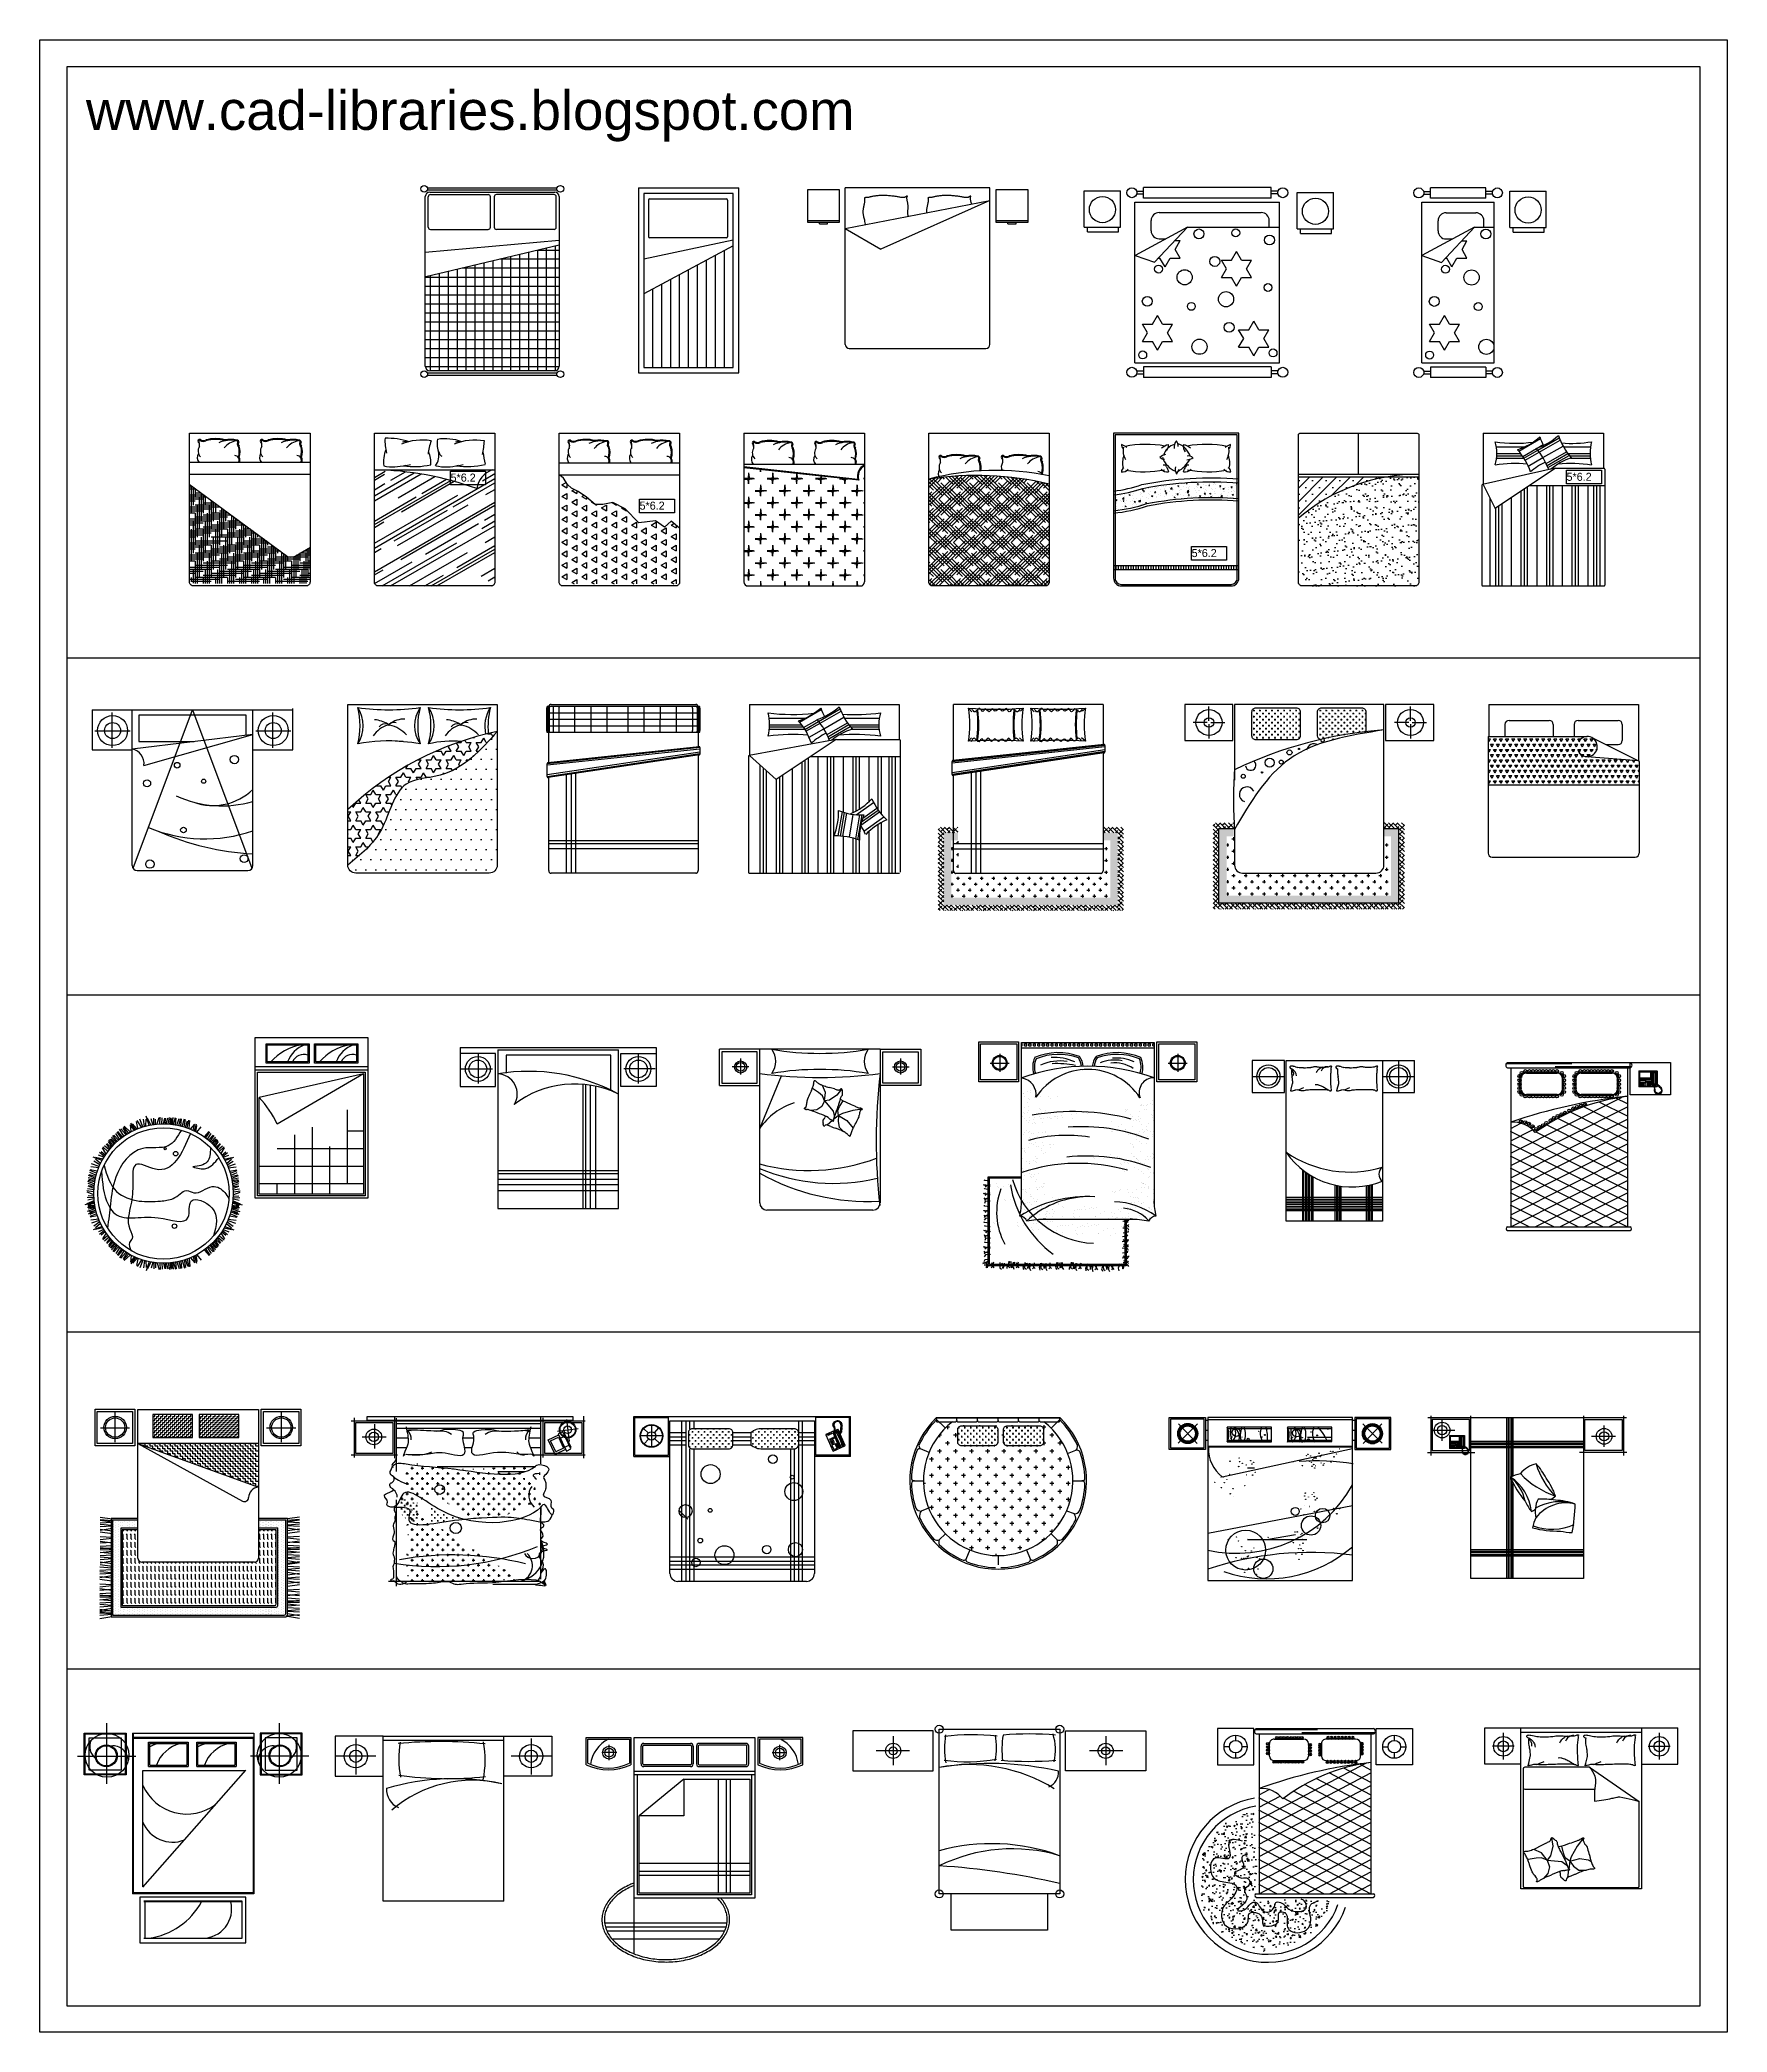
# Model space of a CAD drawing. Header units: inches. Extents: x 10.6 to 53.1, y 14.5 to 39.3.
# Drawn here: x 32.11 to 53.11, y 14.51 to 39.3 of the extents above; entities that cross this region are included whole.
import ezdxf

# ---------------------------------------------------------------- set-up
doc = ezdxf.new("R2010")
doc.units = ezdxf.units.IN
doc.header["$MEASUREMENT"] = 0
for name, color, linetype in [('02', 2, 'Continuous'), ('1', 1, 'Continuous'), ('3', 3, 'Continuous'), ('4', 4, 'Continuous'), ('8', 8, 'Continuous'), ('kadrbm', 4, 'Continuous')]:
    doc.layers.add(name, color=color, linetype=linetype)
doc.styles.add('bmmm', font='swissel.ttf')
doc.styles.get("Standard").update_dxf_attribs({"font": 'arial.ttf'})
pattern_1 = [(0, (-42.231996, -94.679763), (0.025, 0.025), [0.025, -0.025]), (90, (-42.206996, -94.679763), (-0.025, 0.025), [0.025, -0.025])]

msp = doc.modelspace()

# ---------------------------------------------------------------- texts
at = {"layer": '02', "char_height": 0.1, "width": 1.84933, "attachment_point": 1}
for insert in [(37.225, 33.905), (51.114, 33.915), (39.577, 33.556), (46.448, 32.966)]:
    msp.add_mtext('{\\f@????|b0|i0|c0|p18;5*6.2}', dxfattribs=dict(at, insert=insert))

# ---------------------------------------------------------------- blocks, each defined once
blk = doc.blocks.new('kadrbm')
at = {"layer": 'kadrbm', "color": 4}
blk.add_lwpolyline([(0, 0), (0, 24.797), (21, 24.797), (21, 0), (0, 0)], close=True, dxfattribs=at)
blk.add_lwpolyline([(20.663, 0.326), (20.663, 24.46), (0.337, 24.46), (0.337, 0.326), (20.663, 0.326)], dxfattribs=at)
at = {"layer": 'kadrbm', "color": 211, "true_color": 0xf674fb, "style": 'bmmm'}
blk.add_text('www.cad-libraries.blogspot.com', height=0.48513, dxfattribs=at).set_placement((0.573, 23.677))

# ---------------------------------------------------------------- hatches: boundary and pattern name
at = {"layer": '4'}
h = msp.add_hatch(dxfattribs=at)
h.set_pattern_fill('AR-SAND', color=256, scale=0.003, style=0)
h.set_pattern_definition([(37.5, (35.59704, -2.26374), (-0.0048001, 0.14682397), [0, -0.115824, 0, -0.12954, 0, -0.123825]), (7.5, (35.59704, -2.26374), (0.134857, 0.2150475), [0, -0.062484, 0, -0.104394, 0, -0.040005]), (327.5, (35.50332, -2.26374), (0.2372977, 0.00043116), [0, -0.0381, 0, -0.13716, 0, -0.17907]), (317.5, (35.50332, -2.26374), (0.2290669, 0.0668788), [0, -0.01905, 0, -0.089916, 0, -0.10287])])
h.paths.add_polyline_path([(49.276, 33.866), (48.891, 33.866, 0.137201), (47.776, 33.348), (47.776, 32.556, 0.414214), (47.826, 32.506), (49.226, 32.506, 0.414214), (49.276, 32.556)])
h = msp.add_hatch(dxfattribs=at)
h.set_pattern_fill('SACNCR', color=256, scale=0.05, style=0)
h.set_pattern_definition([(45, (44.24947, 31.88073), (-0.08419, 0.08419), []), (45, (44.33366, 31.88073), (-0.08419, 0.08419), [0, -0.1190625])])
h.paths.add_polyline_path([(47.776, 33.866), (47.776, 33.515), (47.776, 33.348, -0.137201), (48.891, 33.866)])
at = {"layer": '8'}
h = msp.add_hatch(dxfattribs=at)
h.set_pattern_fill('AR-RROOF', color=256, scale=0.01, angle=30, style=0)
h.set_pattern_definition([(30, (33.41607, 29.56611), (0.356935, 0.49937), [3.81, -0.508, 1.27, -0.254]), (30, (33.64513, 29.845), (-0.38888, 0.16556), [0.762, -0.08382, 1.524, -0.1905]), (30, (33.4181, 29.81659), (1.0587564, 0.80778), [2.032, -0.3556, 1.016, -0.254])])
h.paths.add_polyline_path([(36.276, 33.951), (36.276, 32.556, 0.414214), (36.326, 32.506), (37.726, 32.506, 0.414214), (37.776, 32.556), (37.776, 33.951), (37.745, 33.951, 0.285036), (37.55, 33.718, 0.085306)])
h = msp.add_hatch(dxfattribs=at)
h.set_pattern_fill('TRIANG', color=256, scale=0.015, angle=270, style=0)
h.set_pattern_definition([(330, (34.52567, 67.55368), (0.12373336, 0.07143747), [0.0714375, -0.0714375]), (30, (34.52567, 67.55368), (1e-08, 0.14287497), [0.0714375, -0.0714375]), (270, (34.58754, 67.5894), (0.12373335, -0.0714375), [0.0714375, -0.0714375])])
h.paths.add_polyline_path([(39.568, 33.293), (39.397, 33.468), (39.246, 33.546), (39.118, 33.522), (39.024, 33.522), (38.916, 33.612), (38.814, 33.682), (38.729, 33.725), (38.678, 33.771), (38.632, 33.849), (38.585, 33.886), (38.585, 32.591, 0.414214), (38.645, 32.531), (40.025, 32.531, 0.414214), (40.085, 32.591), (40.085, 33.219), (39.969, 33.312), (39.887, 33.239), (39.774, 33.316)])
h = msp.add_hatch(dxfattribs=at)
h.set_pattern_fill('HOUND', color=256, scale=0.02, angle=315, style=0)
h.set_pattern_definition([(315, (44.559634, 63.222447), (0.1122532, -0.06735192), [0.508, -0.254]), (45, (44.559634, 63.222447), (-0.1122532, -0.06735192), [0.508, -0.254])])
h.paths.add_polyline_path([(43.175, 33.835), (43.175, 32.553, 0.414214), (43.211, 32.517), (44.639, 32.517, 0.414214), (44.675, 32.553), (44.675, 33.773, 0.100636)])
h = msp.add_hatch(dxfattribs=at)
h.set_pattern_fill('CROSS', color=256, scale=0.15, style=0)
h.set_pattern_definition([(0, (11.21428, -2.044524), (0.0375, 0.0375), [0.01875, -0.05625]), (90, (11.223655, -2.0539), (-0.0375, 0.0375), [0.01875, -0.05625])])
h.paths.add_polyline_path([(47.249, 30.99, 0.414214), (47.199, 30.94), (47.199, 30.64, 0.414214), (47.249, 30.59), (47.749, 30.59, 0.414214), (47.799, 30.64), (47.799, 30.94, 0.414214), (47.749, 30.99)])
h.paths.add_polyline_path([(48.615, 30.693), (48.615, 30.94, 0.414214), (48.565, 30.99), (48.065, 30.99, 0.414214), (48.015, 30.94), (48.015, 30.64, 0.306553), (48.047, 30.594, -0.028157)])
h = msp.add_hatch(dxfattribs=at)
h.set_pattern_fill('STARS', color=256, scale=0.5, style=0)
h.set_pattern_definition([(0, (5.79454, -2.02502), (0, 0.10825318), [0.0625, -0.0625]), (60, (5.79454, -2.02502), (-0.09375, 0.0541266), [0.0625, -0.0625]), (120, (5.82579, -1.97089), (-0.09375, -0.0541266), [0.0625, -0.0625])])
edge = h.paths.add_edge_path()
edge.add_line((35.946, 29.723), (35.946, 29.032))
edge.add_spline(control_points=[(35.946, 29.032), (36.104, 29.16), (36.431, 29.424), (36.537, 30.109), (37.291, 30.118), (37.599, 30.463), (37.806, 30.695)], knot_values=[0, 0, 0, 0, 60.85185, 125.303408, 169.013072, 258.4332, 258.4332, 258.4332, 258.4332], degree=3, periodic=0)
edge.add_arc((38.603, 26.905), 3.873, 101.8796, 133.3253)
h = msp.add_hatch(dxfattribs=at)
h.set_pattern_fill('DOTS', color=256, scale=2, style=0)
h.set_pattern_definition([(0, (5.79454, -2.02502), (0.0625, 0.125), [0, -0.125])])
edge = h.paths.add_edge_path()
edge.add_spline(control_points=[(37.806, 30.695), (37.599, 30.463), (37.291, 30.118), (36.537, 30.109), (36.431, 29.424), (36.104, 29.16), (35.946, 29.032)], knot_values=[0, 0, 0, 0, 89.420128, 133.129792, 197.58135, 258.4332, 258.4332, 258.4332, 258.4332], degree=3, periodic=0)
edge.add_arc((36.046, 29.032), 0.1, 180, 270)
edge.add_line((36.046, 28.932), (37.706, 28.932))
edge.add_arc((37.706, 29.032), 0.1, 270, 360)
edge.add_line((37.806, 29.032), (37.806, 30.695))
h = msp.add_hatch(dxfattribs=at)
h.set_pattern_fill('TRIANG', color=256, scale=0.2, style=0)
h.set_pattern_definition([(60, (149.412415, -25.74359), (-0.0375, 0.064951905), [0.0375, -0.0375]), (120, (149.412415, -25.74359), (-0.075, 4e-11), [0.0375, -0.0375]), (0, (149.393665, -25.71111), (0.0375, 0.064951905), [0.0375, -0.0375])])
h.paths.add_polyline_path([(51.372, 30.632), (50.148, 30.632), (50.148, 30.032), (52.013, 30.032, 0.414214), (52.018, 30.037), (52.018, 30.323, 0.263447), (52.016, 30.327), (52.006, 30.332), (51.365, 30.382, 1.028783)])
h = msp.add_hatch(dxfattribs=at)
h.set_pattern_fill('ANSI38', color=256, scale=0.012, angle=270, style=0)
h.set_pattern_definition([(315, (31.446143, 101.486115), (0.026940768, 0.026940768), []), (45, (31.446143, 101.486115), (0.026940768, 0.080822305), [0.09525, -0.05715])])
h.paths.add_polyline_path([(49.096, 29.558), (48.842, 29.558), (48.842, 29.486), (49.024, 29.486), (49.024, 28.557), (46.788, 28.557), (46.788, 29.486), (46.97, 29.486), (46.97, 29.558), (46.716, 29.558), (46.716, 28.485), (49.096, 28.485)])
h = msp.add_hatch(dxfattribs=at)
h.set_pattern_fill('ANSI38', color=256, scale=0.011625, angle=270, style=0)
h.set_pattern_definition([(315, (28.500937, 99.182157), (0.026097926, 0.026097926), []), (45, (28.500937, 99.182157), (0.026097926, 0.07829378), [0.092270104, -0.05536206])])
h.paths.add_polyline_path([(45.599, 29.505), (45.353, 29.505), (45.353, 29.435), (45.529, 29.435), (45.529, 28.535), (43.363, 28.535), (43.363, 29.435), (43.539, 29.435), (43.539, 29.505), (43.293, 29.505), (43.293, 28.465), (45.599, 28.465)])
h = msp.add_hatch(dxfattribs=at)
h.set_pattern_fill('DOTS', color=256, scale=0.011625, angle=270, style=0)
h.set_pattern_definition([(270, (28.500937, 99.182157), (0.0184540208, -0.0092270104), [0, -0.0184540208])])
h.paths.add_polyline_path([(45.529, 29.435), (45.353, 29.435), (45.353, 29.342), (45.436, 29.342), (45.436, 28.628), (43.456, 28.628), (43.456, 29.342), (43.539, 29.342), (43.539, 29.435), (43.363, 29.435), (43.363, 28.535), (45.529, 28.535)])
h = msp.add_hatch(dxfattribs=at)
h.set_pattern_fill('CROSS', color=256, scale=0.011625, angle=270, style=0)
h.set_pattern_definition([(270, (28.7751, 87.05388), (0.07381608, -0.07381608), [0.03690804, -0.11072412]), (360, (28.756646, 87.03543), (0.07381608, 0.07381608), [0.03690804, -0.11072412])])
h.paths.add_polyline_path([(45.436, 28.628), (45.436, 29.342), (45.353, 29.342), (45.353, 28.966, -0.414214), (45.294, 28.908), (43.597, 28.908, -0.414214), (43.539, 28.966), (43.539, 29.342), (43.456, 29.342), (43.456, 28.628)])
h = msp.add_hatch(dxfattribs=at)
h.set_pattern_fill('DOTS', color=256, scale=0.012, angle=270, style=0)
h.set_pattern_definition([(270, (31.446143, 101.486115), (0.01905, -0.009525), [0, -0.01905])])
h.paths.add_polyline_path([(49.024, 29.486), (48.842, 29.486), (48.842, 29.39), (48.928, 29.39), (48.928, 28.653), (46.884, 28.653), (46.884, 29.39), (46.97, 29.39), (46.97, 29.486), (46.788, 29.486), (46.788, 28.557), (49.024, 28.557)])
h = msp.add_hatch(dxfattribs=at)
h.set_pattern_fill('CROSS', color=256, scale=0.012, angle=270, style=0)
h.set_pattern_definition([(270, (31.72916, 88.966154), (0.0762, -0.0762), [0.0381, -0.1143]), (360, (31.71011, 88.947104), (0.0762, 0.0762), [0.0381, -0.1143])])
h.paths.add_polyline_path([(48.928, 28.653), (48.928, 29.39), (48.842, 29.39), (48.842, 29.003, -0.414214), (48.782, 28.943), (47.03, 28.943, -0.414214), (46.97, 29.003), (46.97, 29.39), (46.884, 29.39), (46.884, 28.653)])
h = msp.add_hatch(dxfattribs=at)
h.set_pattern_fill('ZIGZAG', color=256, scale=0.2, style=0)
h.set_pattern_definition(pattern_1)
h.paths.add_polyline_path([(34.014, 21.906), (34.014, 22.194), (33.519, 22.194), (33.519, 21.906)])
h = msp.add_hatch(dxfattribs=at)
h.set_pattern_fill('ZIGZAG', color=256, scale=0.2, style=0)
h.set_pattern_definition(pattern_1)
h.paths.add_polyline_path([(34.589, 22.194), (34.094, 22.194), (34.094, 21.906), (34.589, 21.906)])
h = msp.add_hatch(dxfattribs=at)
h.set_pattern_fill('CROSS', color=256, scale=0.4, angle=90, style=0)
h.set_pattern_definition([(270, (5.70921, 66.16085), (-0.1, -0.1), [0.05, -0.15]), (180, (5.73421, 66.13585), (-0.1, 0.1), [0.05, -0.15])])
h.paths.add_polyline_path([(44.611, 22.102), (44.571, 22.102), (44.314, 22.102), (44.057, 22.102), (43.8, 22.102), (43.543, 22.102), (43.47, 22.102, 2.919115)])
h.paths.add_polyline_path([(43.536, 21.804), (43.536, 22.054), (44.036, 22.054), (44.036, 21.804)], flags=16)
h.paths.add_polyline_path([(44.156, 21.804), (44.556, 21.804, 0.414214), (44.606, 21.854), (44.606, 22.004, 0.414214), (44.556, 22.054), (44.156, 22.054, 0.414214), (44.106, 22.004), (44.106, 21.854, 0.414214)], flags=16)
h = msp.add_hatch(dxfattribs=at)
h.set_pattern_fill('CROSS', color=256, scale=0.15, angle=360, style=0)
h.set_pattern_definition([(360, (23.801512, 40.57902), (0.0375, -0.0375), [0.01875, -0.05625]), (270, (23.810887, 40.588396), (-0.0375, -0.0375), [0.01875, -0.05625])])
h.paths.add_polyline_path([(40.738, 21.817), (40.738, 21.967, 0.414214), (40.688, 22.017), (40.234, 22.017, 0.414214), (40.184, 21.967), (40.184, 21.817, 0.414214), (40.234, 21.767), (40.688, 21.767, 0.414214)])
h.paths.add_polyline_path([(41.104, 22.017, 0.19223), (40.961, 21.967), (40.961, 21.817, 0.19223), (41.104, 21.767), (41.504, 21.767, 0.414214), (41.554, 21.817), (41.554, 21.967, 0.414214), (41.504, 22.017)])
h = msp.add_hatch(dxfattribs=at)
h.set_pattern_fill('CROSS', color=256, scale=0.15, angle=360, style=0)
h.set_pattern_definition([(1e-14, (26.852797, 3.24279), (0.0375, 0.0375), [0.01875, -0.05625]), (90, (26.86217, 3.233415), (-0.0375, 0.0375), [0.01875, -0.05625])])
h.paths.add_polyline_path([(43.586, 22.054, 0.414214), (43.536, 22.004), (43.536, 21.854, 0.414214), (43.586, 21.804), (43.986, 21.804, 0.414214), (44.036, 21.854), (44.036, 22.004, 0.414214), (43.986, 22.054)])
h.paths.add_polyline_path([(44.556, 21.804, 0.414214), (44.606, 21.854), (44.606, 22.004, 0.414214), (44.556, 22.054), (44.156, 22.054, 0.414214), (44.106, 22.004), (44.106, 21.854, 0.414214), (44.156, 21.804)])
h = msp.add_hatch(dxfattribs=at)
h.set_pattern_fill('CROSS', color=256, scale=0.01, angle=360, style=0)
h.set_pattern_definition([(4e-14, (23.26981, 8.062673), (0.0635, 0.0635), [0.03175, -0.09525]), (90, (23.28568, 8.0468), (-0.0635, 0.0635), [0.03175, -0.09525])])
edge = h.paths.add_edge_path()
edge.add_spline(control_points=[(36.692, 21.042), (36.687, 21.041), (36.649, 21.04), (36.588, 21.055), (36.631, 21.124), (36.545, 21.179), (36.62, 21.222), (36.715, 21.257), (36.643, 21.282), (36.632, 21.34), (36.691, 21.345), (36.709, 21.419), (36.626, 21.445), (36.651, 21.498), (36.668, 21.532), (36.678, 21.546), (36.715, 21.603), (37.035, 21.542), (37.419, 21.496), (37.906, 21.54), (38.131, 21.567), (38.386, 21.554), (37.907, 21.393), (38.283, 21.401), (38.286, 21.275), (38.267, 21.23), (38.231, 21.16), (38.395, 21.16), (38.324, 21.042), (38.387, 21.017), (38.378, 20.967), (38.368, 20.955)], knot_values=[2496.483278, 2496.483278, 2496.483278, 2496.483278, 2509.681012, 2587.62759, 2620.236081, 2708.66964, 2759.335428, 2844.930456, 2884.494885, 2932.60043, 2967.99299, 3033.210047, 3083.875834, 3172.295926, 3172.295926, 3172.295926, 3222.951699, 3365.649252, 4002.03878, 4533.27562, 4697.931661, 4806.10428, 5035.170499, 5241.359281, 5305.264991, 5372.42735, 5397.80797, 5511.677405, 5607.396384, 5627.668973, 5694.185143, 5694.185143, 5694.185143, 5694.185143], degree=3, periodic=0)
edge.add_spline(control_points=[(36.692, 21.042), (36.692, 21.042), (36.692, 21.043), (36.692, 21.044)], knot_values=[0, 0, 0, 0, 1.750098, 1.750098, 1.750098, 1.750098], degree=3, periodic=0)
edge.add_spline(control_points=[(38.172, 20.085), (37.964, 20.14), (37.831, 20.147), (37.628, 20.1), (37.55, 20.095), (37.467, 20.064), (37.375, 20.123), (37.255, 20.108), (37.144, 20.087), (37.045, 20.094), (36.984, 20.081), (36.928, 20.122), (36.865, 20.124), (36.811, 20.083), (36.749, 20.074), (36.712, 20.106), (36.689, 20.134), (36.669, 20.117), (36.638, 20.142), (36.689, 20.143), (36.685, 20.198), (36.693, 20.249), (36.673, 20.301), (36.698, 20.337), (36.694, 20.373), (36.701, 20.415), (36.678, 20.448), (36.682, 20.494), (36.697, 20.539), (36.704, 20.577), (36.71, 20.612), (36.65, 20.631), (36.72, 20.721), (36.677, 20.783), (36.687, 20.839), (36.712, 20.874), (36.699, 20.918), (36.723, 20.957), (36.695, 20.995), (36.693, 21.025), (36.692, 21.042)], knot_values=[1.750098, 1.750098, 1.750098, 1.750098, 495.076008, 570.009064, 611.692463, 732.168746, 810.821763, 916.695439, 1083.429139, 1147.874026, 1216.922007, 1258.088882, 1350.152855, 1376.989156, 1460.356052, 1506.376971, 1529.387412, 1548.366246, 1571.376725, 1596.163409, 1639.806996, 1704.208748, 1764.187205, 1784.762373, 1830.993328, 1867.794338, 1907.101072, 1943.902019, 2000.804644, 2047.718132, 2066.118606, 2095.585763, 2188.618896, 2277.105491, 2305.087457, 2354.636854, 2396.037999, 2433.973041, 2473.279775, 2523.190355, 2523.190355, 2523.190355, 2523.190355], degree=3, periodic=0)
edge.add_spline(control_points=[(36.692, 21.042), (36.816, 21.05), (36.95, 21.348), (37.245, 21.008), (37.454, 20.921), (37.531, 20.905)], knot_values=[675.812648, 675.812648, 675.812648, 675.812648, 976.525572, 1385.951223, 1621.13045, 1621.13045, 1621.13045, 1621.13045], degree=3, periodic=0)
edge.add_spline(control_points=[(37.531, 20.905), (37.54, 20.907), (37.633, 20.918), (37.724, 20.918), (37.809, 20.912)], knot_values=[876.848682, 876.848682, 876.848682, 876.848682, 903.817038, 1167.174112, 1167.174112, 1167.174112, 1167.174112], degree=3, periodic=0)
edge.add_spline(control_points=[(37.809, 20.912), (37.91, 20.935), (38.064, 20.999), (38.27, 21.123), (38.346, 20.928), (38.368, 20.955)], knot_values=[1898.987544, 1898.987544, 1898.987544, 1898.987544, 2199.651587, 2351.905176, 2496.483278, 2496.483278, 2496.483278, 2496.483278], degree=3, periodic=0)
edge = h.paths.add_edge_path(flags=16)
edge.add_ellipse((37.263, 21.26), major_axis=(-0.0424, -0.0424), ratio=1, start_angle=-45, end_angle=135, ccw=False)
edge.add_ellipse((37.263, 21.26), major_axis=(-0.0424, -0.0424), ratio=1, start_angle=135, end_angle=315, ccw=False)
h = msp.add_hatch(dxfattribs=at)
h.set_pattern_fill('AR-CONC', color=256, scale=0.001, style=0)
h.set_pattern_definition([(50, (34.96653, 6.82244), (0.1821847, -0.0159391), [0.01905, -0.20955]), (355, (34.96653, 6.82244), (-0.0352428, 0.1910566), [0.01524, -0.16764]), (100.451, (34.98171, 6.82111), (0.1469425, 0.1751167), [0.01619, -0.17809]), (46.1842, (34.96653, 6.87324), (0.271079, -0.0420423), [0.028575, -0.314325]), (96.6356, (34.98912, 6.86974), (0.2374042, 0.2474256), [0.024285, -0.267135]), (351.184, (34.96653, 6.87324), (0.2374046, 0.247425), [0.02286, -0.25146]), (21, (34.99193, 6.86054), (0.1516149, -0.1022655), [0.01905, -0.20955]), (326, (34.99193, 6.86054), (0.061802, 0.184188), [0.01524, -0.16764]), (71.4514, (35.00457, 6.85202), (0.2134165, 0.0819229), [0.01619, -0.17809]), (37.5, (34.96653, 6.82244), (0.0030886, 0.08455504), [0, -0.165608, 0, -0.17018, 0, -0.168275]), (7.5, (34.96653, 6.82244), (0.06681966, 0.10018057), [0, -0.097028, 0, -0.161798, 0, -0.064135]), (327.5, (34.90989, 6.82244), (0.1355906, -0.00572874), [0, -0.0635, 0, -0.19812, 0, -0.26289]), (317.5, (34.88449, 6.82244), (0.1481292, 0.0254265), [0, -0.08255, 0, -0.131572, 0, -0.18669])])
h.paths.add_polyline_path([(47.22, 17.274), (46.863, 17.121), (46.689, 16.914), (46.557, 16.69), (46.553, 16.123), (46.656, 15.916), (46.884, 15.693), (47.336, 15.511), (47.725, 15.594), (47.965, 15.763), (48.189, 16.061), (48.189, 16.152), (47.124, 16.156), (47.182, 16.231), (47.269, 16.334)])

# ---------------------------------------------------------------- linework, layer by layer
at = {"layer": '02'}
for p, q in [((36.935, 37.463), (38.551, 37.463)), ((39.562, 37.463), (39.562, 35.157)), ((39.562, 37.463), (40.812, 37.463)), ((40.812, 35.157), (40.812, 37.463)), ((42.137, 35.513), (42.137, 37.463)), ((43.937, 37.463), (42.137, 37.463)), ((43.937, 35.513), (43.937, 37.463)), ((47.438, 37.464), (45.848, 37.464)), ((45.848, 37.335), (45.848, 37.464)), ((47.438, 37.335), (47.438, 37.464)), ((50.109, 37.463), (49.42, 37.463)), ((49.42, 37.333), (49.42, 37.463)), ((50.109, 37.333), (50.109, 37.463)), ((36.91, 35.241), (36.91, 37.352)), ((36.935, 37.435), (38.551, 37.435)), ((36.946, 36.971), (36.946, 37.35)), ((36.966, 37.407), (38.521, 37.407)), ((36.974, 37.378), (37.692, 37.378)), ((37.719, 37.35), (37.719, 36.971)), ((37.767, 37.35), (37.767, 36.971)), ((38.513, 37.378), (37.795, 37.378)), ((38.541, 36.971), (38.541, 37.35)), ((38.577, 37.352), (38.577, 35.241)), ((39.632, 37.393), (39.632, 35.227)), ((40.743, 37.393), (39.632, 37.393)), ((39.687, 37.31), (39.687, 36.852)), ((39.701, 37.324), (40.659, 37.324)), ((40.673, 37.31), (40.673, 36.852)), ((40.743, 35.227), (40.743, 37.393)), ((42.067, 37.435), (41.667, 37.435)), ((41.667, 37.435), (41.667, 37.035)), ((42.067, 37.035), (42.067, 37.435)), ((42.137, 36.954), (43.937, 37.306)), ((42.362, 37.191), (42.364, 37.2)), ((42.364, 37.2), (42.365, 37.209)), ((42.365, 37.209), (42.367, 37.219)), ((42.367, 37.219), (42.369, 37.229)), ((42.369, 37.229), (42.371, 37.24)), ((42.371, 37.24), (42.374, 37.25)), ((42.374, 37.25), (42.376, 37.261)), ((42.376, 37.261), (42.378, 37.271)), ((42.378, 37.271), (42.38, 37.281)), ((42.38, 37.34), (42.382, 37.342)), ((42.38, 37.338), (42.38, 37.34)), ((42.38, 37.335), (42.38, 37.338)), ((42.38, 37.331), (42.38, 37.335)), ((42.381, 37.326), (42.38, 37.331)), ((42.38, 37.281), (42.381, 37.291)), ((42.381, 37.321), (42.381, 37.326)), ((42.382, 37.314), (42.381, 37.321)), ((42.381, 37.291), (42.382, 37.299)), ((42.382, 37.342), (42.384, 37.343)), ((42.382, 37.307), (42.382, 37.314)), ((42.382, 37.299), (42.382, 37.307)), ((42.384, 37.343), (42.387, 37.343)), ((42.387, 37.343), (42.39, 37.344)), ((42.39, 37.344), (42.394, 37.344)), ((42.394, 37.344), (42.399, 37.344)), ((42.399, 37.344), (42.404, 37.344)), ((42.404, 37.344), (42.409, 37.344)), ((42.409, 37.344), (42.416, 37.345)), ((42.416, 37.345), (42.422, 37.346)), ((42.422, 37.346), (42.429, 37.347)), ((42.429, 37.347), (42.437, 37.349)), ((42.437, 37.349), (42.445, 37.35)), ((42.445, 37.35), (42.453, 37.352)), ((42.453, 37.352), (42.462, 37.354)), ((42.462, 37.354), (42.471, 37.356)), ((42.471, 37.356), (42.481, 37.358)), ((42.481, 37.358), (42.491, 37.36)), ((42.491, 37.36), (42.501, 37.362)), ((42.501, 37.362), (42.512, 37.363)), ((42.512, 37.363), (42.522, 37.365)), ((42.522, 37.365), (42.534, 37.367)), ((42.534, 37.367), (42.545, 37.368)), ((42.545, 37.368), (42.557, 37.369)), ((42.557, 37.369), (42.569, 37.37)), ((42.569, 37.37), (42.581, 37.371)), ((43.937, 37.306), (42.579, 36.698)), ((42.581, 37.371), (42.594, 37.371)), ((42.594, 37.371), (42.606, 37.371)), ((42.606, 37.371), (42.619, 37.371)), ((42.619, 37.371), (42.632, 37.371)), ((42.632, 37.371), (42.646, 37.37)), ((42.646, 37.37), (42.66, 37.369)), ((42.66, 37.369), (42.674, 37.368)), ((42.674, 37.368), (42.688, 37.367)), ((42.688, 37.367), (42.702, 37.365)), ((42.702, 37.365), (42.716, 37.363)), ((42.716, 37.363), (42.73, 37.362)), ((42.73, 37.362), (42.743, 37.36)), ((42.743, 37.36), (42.756, 37.358)), ((42.756, 37.358), (42.769, 37.356)), ((42.769, 37.356), (42.781, 37.354)), ((42.781, 37.354), (42.792, 37.352)), ((42.792, 37.352), (42.803, 37.35)), ((42.803, 37.35), (42.813, 37.349)), ((42.813, 37.349), (42.823, 37.347)), ((42.823, 37.347), (42.831, 37.346)), ((42.831, 37.346), (42.839, 37.345)), ((42.839, 37.345), (42.847, 37.344)), ((42.847, 37.344), (42.853, 37.344)), ((42.853, 37.344), (42.859, 37.344)), ((42.859, 37.344), (42.865, 37.344)), ((42.865, 37.344), (42.869, 37.345)), ((42.869, 37.345), (42.874, 37.346)), ((42.874, 37.346), (42.878, 37.347)), ((42.878, 37.347), (42.882, 37.349)), ((42.882, 37.349), (42.886, 37.351)), ((42.886, 37.351), (42.89, 37.353)), ((42.89, 37.353), (42.894, 37.355)), ((42.894, 37.355), (42.898, 37.357)), ((42.898, 37.357), (42.901, 37.359)), ((42.901, 37.337), (42.9, 37.332)), ((42.9, 37.332), (42.901, 37.327)), ((42.901, 37.359), (42.904, 37.361)), ((42.903, 37.347), (42.901, 37.342)), ((42.901, 37.342), (42.901, 37.337)), ((42.901, 37.327), (42.902, 37.321)), ((42.902, 37.321), (42.903, 37.316)), ((42.904, 37.351), (42.903, 37.347)), ((42.903, 37.316), (42.904, 37.309)), ((42.904, 37.361), (42.906, 37.362)), ((42.906, 37.354), (42.904, 37.351)), ((42.904, 37.309), (42.905, 37.303)), ((42.905, 37.303), (42.907, 37.296)), ((42.906, 37.362), (42.908, 37.363)), ((42.907, 37.357), (42.906, 37.354)), ((42.908, 37.36), (42.907, 37.357)), ((42.907, 37.296), (42.909, 37.289)), ((42.908, 37.363), (42.909, 37.362)), ((42.909, 37.362), (42.908, 37.36)), ((42.909, 37.362), (42.909, 37.362)), ((42.909, 37.289), (42.91, 37.281)), ((42.91, 37.281), (42.911, 37.273)), ((42.911, 37.273), (42.912, 37.265)), ((42.912, 37.265), (42.913, 37.257)), ((42.913, 37.257), (42.914, 37.248)), ((42.914, 37.248), (42.915, 37.24)), ((42.915, 37.206), (42.914, 37.198)), ((42.914, 37.198), (42.914, 37.19)), ((42.915, 37.24), (42.915, 37.231)), ((42.915, 37.231), (42.915, 37.223)), ((42.915, 37.223), (42.915, 37.215)), ((42.915, 37.215), (42.915, 37.206)), ((43.153, 37.191), (43.154, 37.2)), ((43.154, 37.2), (43.156, 37.209)), ((43.156, 37.209), (43.158, 37.219)), ((43.158, 37.219), (43.16, 37.229)), ((43.16, 37.229), (43.162, 37.24)), ((43.162, 37.24), (43.164, 37.25)), ((43.164, 37.25), (43.166, 37.261)), ((43.166, 37.261), (43.168, 37.271)), ((43.168, 37.271), (43.17, 37.281)), ((43.17, 37.338), (43.171, 37.34)), ((43.17, 37.335), (43.17, 37.338)), ((43.17, 37.331), (43.17, 37.335)), ((43.171, 37.326), (43.17, 37.331)), ((43.17, 37.281), (43.171, 37.291)), ((43.171, 37.34), (43.172, 37.342)), ((43.172, 37.321), (43.171, 37.326)), ((43.171, 37.291), (43.172, 37.299)), ((43.172, 37.342), (43.174, 37.343)), ((43.172, 37.314), (43.172, 37.321)), ((43.172, 37.307), (43.172, 37.314)), ((43.172, 37.299), (43.172, 37.307)), ((43.174, 37.343), (43.177, 37.343)), ((43.177, 37.343), (43.18, 37.344)), ((43.18, 37.344), (43.184, 37.344)), ((43.184, 37.344), (43.189, 37.344)), ((43.189, 37.344), (43.194, 37.344)), ((43.194, 37.344), (43.2, 37.344)), ((43.2, 37.344), (43.206, 37.345)), ((43.206, 37.345), (43.213, 37.346)), ((43.213, 37.346), (43.22, 37.347)), ((43.22, 37.347), (43.227, 37.349)), ((43.227, 37.349), (43.235, 37.35)), ((43.235, 37.35), (43.244, 37.352)), ((43.244, 37.352), (43.252, 37.354)), ((43.252, 37.354), (43.262, 37.356)), ((43.262, 37.356), (43.271, 37.358)), ((43.271, 37.358), (43.281, 37.36)), ((43.281, 37.36), (43.291, 37.362)), ((43.291, 37.362), (43.302, 37.363)), ((43.302, 37.363), (43.313, 37.365)), ((43.313, 37.365), (43.324, 37.367)), ((43.324, 37.367), (43.336, 37.368)), ((43.336, 37.368), (43.347, 37.369)), ((43.347, 37.369), (43.359, 37.37)), ((43.359, 37.37), (43.371, 37.371)), ((43.371, 37.371), (43.384, 37.371)), ((43.384, 37.371), (43.397, 37.371)), ((43.397, 37.371), (43.41, 37.371)), ((43.41, 37.371), (43.423, 37.371)), ((43.423, 37.371), (43.436, 37.37)), ((43.436, 37.37), (43.45, 37.369)), ((43.45, 37.369), (43.464, 37.368)), ((43.464, 37.368), (43.478, 37.367)), ((43.478, 37.367), (43.492, 37.365)), ((43.492, 37.365), (43.506, 37.363)), ((43.506, 37.363), (43.52, 37.362)), ((43.52, 37.362), (43.534, 37.36)), ((43.534, 37.36), (43.547, 37.358)), ((43.547, 37.358), (43.559, 37.356)), ((43.559, 37.356), (43.571, 37.354)), ((43.571, 37.354), (43.583, 37.352)), ((43.583, 37.352), (43.594, 37.35)), ((43.594, 37.35), (43.604, 37.349)), ((43.604, 37.349), (43.613, 37.347)), ((43.613, 37.347), (43.622, 37.346)), ((43.622, 37.346), (43.63, 37.345)), ((43.63, 37.345), (43.637, 37.344)), ((43.637, 37.344), (43.644, 37.344)), ((43.644, 37.344), (43.65, 37.344)), ((43.65, 37.344), (43.655, 37.344)), ((43.655, 37.344), (43.66, 37.345)), ((43.66, 37.345), (43.664, 37.346)), ((43.664, 37.346), (43.669, 37.347)), ((43.669, 37.347), (43.673, 37.349)), ((43.673, 37.349), (43.677, 37.351)), ((43.677, 37.351), (43.68, 37.353)), ((43.68, 37.353), (43.684, 37.355)), ((43.684, 37.355), (43.688, 37.357)), ((43.688, 37.357), (43.691, 37.359)), ((43.691, 37.359), (43.694, 37.361)), ((43.692, 37.342), (43.691, 37.337)), ((43.691, 37.337), (43.691, 37.332)), ((43.691, 37.332), (43.691, 37.327)), ((43.691, 37.327), (43.692, 37.321)), ((43.693, 37.347), (43.692, 37.342)), ((43.692, 37.321), (43.693, 37.316)), ((43.694, 37.351), (43.693, 37.347)), ((43.693, 37.316), (43.694, 37.309)), ((43.694, 37.361), (43.696, 37.362)), ((43.696, 37.354), (43.694, 37.351)), ((43.694, 37.309), (43.696, 37.303)), ((43.696, 37.362), (43.698, 37.363)), ((43.697, 37.357), (43.696, 37.354)), ((43.696, 37.303), (43.697, 37.296)), ((43.698, 37.36), (43.697, 37.357)), ((43.697, 37.296), (43.699, 37.289)), ((43.698, 37.363), (43.699, 37.362)), ((43.699, 37.362), (43.698, 37.36)), ((43.699, 37.362), (43.699, 37.362)), ((43.699, 37.289), (43.7, 37.281)), ((43.7, 37.281), (43.702, 37.273)), ((43.702, 37.273), (43.703, 37.265)), ((43.703, 37.265), (43.703, 37.26)), ((44.412, 37.435), (44.012, 37.435)), ((44.012, 37.435), (44.012, 37.035)), ((44.412, 37.035), (44.412, 37.435)), ((45.112, 37.423), (45.562, 37.423)), ((45.112, 36.973), (45.112, 37.423)), ((45.562, 36.973), (45.562, 37.423)), ((45.743, 35.283), (45.743, 37.283)), ((45.743, 37.283), (47.543, 37.283)), ((45.763, 37.42), (45.848, 37.42)), ((45.764, 37.385), (45.848, 37.385)), ((47.438, 37.335), (45.848, 37.335)), ((47.523, 37.42), (47.438, 37.42)), ((47.522, 37.385), (47.438, 37.385)), ((47.543, 35.283), (47.543, 37.283)), ((47.763, 37.402), (48.213, 37.402)), ((47.763, 36.952), (47.763, 37.402)), ((48.213, 36.952), (48.213, 37.402)), ((49.314, 35.282), (49.314, 37.282)), ((49.314, 37.282), (50.214, 37.282)), ((49.334, 37.418), (49.42, 37.418)), ((49.335, 37.383), (49.42, 37.383)), ((50.109, 37.333), (49.42, 37.333)), ((50.194, 37.418), (50.109, 37.418)), ((50.194, 37.383), (50.109, 37.383)), ((50.214, 35.282), (50.214, 37.282)), ((50.41, 37.419), (50.86, 37.419)), ((50.41, 36.969), (50.41, 37.419)), ((50.86, 36.969), (50.86, 37.419)), ((41.667, 37.055), (42.067, 37.055)), ((41.667, 37.035), (42.067, 37.035)), ((41.817, 37.015), (41.817, 37.035)), ((41.817, 37.015), (41.917, 37.015)), ((41.917, 37.015), (41.917, 37.035)), ((42.137, 36.954), (42.579, 36.698)), ((42.36, 37.166), (42.361, 37.175)), ((42.36, 37.158), (42.36, 37.166)), ((42.361, 37.151), (42.36, 37.158)), ((42.361, 37.183), (42.362, 37.191)), ((42.361, 37.175), (42.361, 37.183)), ((42.361, 37.143), (42.361, 37.151)), ((42.362, 37.135), (42.361, 37.143)), ((42.364, 37.126), (42.362, 37.135)), ((42.365, 37.117), (42.364, 37.126)), ((42.368, 37.107), (42.365, 37.117)), ((42.37, 37.097), (42.368, 37.107)), ((42.373, 37.085), (42.37, 37.097)), ((42.376, 37.072), (42.373, 37.085)), ((42.379, 37.058), (42.376, 37.072)), ((42.382, 37.043), (42.379, 37.058)), ((42.386, 37.027), (42.382, 37.043)), ((42.388, 37.01), (42.386, 37.027)), ((42.389, 37.003), (42.388, 37.01)), ((42.914, 37.19), (42.913, 37.182)), ((42.913, 37.182), (42.913, 37.174)), ((42.913, 37.174), (42.913, 37.166)), ((42.913, 37.166), (42.913, 37.158)), ((42.913, 37.158), (42.913, 37.151)), ((42.913, 37.151), (42.913, 37.143)), ((42.913, 37.143), (42.913, 37.135)), ((42.913, 37.135), (42.914, 37.127)), ((42.914, 37.127), (42.915, 37.119)), ((42.915, 37.119), (42.915, 37.111)), ((42.915, 37.111), (42.916, 37.106)), ((43.151, 37.175), (43.152, 37.183)), ((43.151, 37.166), (43.151, 37.175)), ((43.151, 37.158), (43.151, 37.166)), ((43.151, 37.152), (43.151, 37.158)), ((43.152, 37.183), (43.153, 37.191)), ((44.012, 37.055), (44.412, 37.055)), ((44.012, 37.035), (44.412, 37.035)), ((44.162, 37.015), (44.162, 37.035)), ((44.162, 37.015), (44.262, 37.015)), ((44.262, 37.015), (44.262, 37.035)), ((45.112, 36.973), (45.562, 36.973)), ((45.15, 36.914), (45.15, 36.973)), ((45.536, 36.914), (45.536, 36.973)), ((46.398, 36.973), (45.744, 36.621)), ((45.944, 36.927), (45.944, 37.054)), ((45.985, 36.535), (46.398, 36.973)), ((46.044, 37.154), (47.314, 37.154)), ((46.398, 36.973), (47.543, 36.973)), ((47.414, 36.973), (47.414, 37.054)), ((47.763, 36.952), (48.213, 36.952)), ((47.801, 36.893), (47.801, 36.952)), ((48.187, 36.893), (48.187, 36.952)), ((49.969, 36.971), (49.315, 36.619)), ((49.515, 36.925), (49.515, 37.052)), ((49.556, 36.533), (49.969, 36.971)), ((49.615, 37.152), (49.985, 37.152)), ((49.969, 36.971), (50.214, 36.971)), ((50.085, 36.971), (50.085, 37.052)), ((50.41, 36.969), (50.86, 36.969)), ((50.448, 36.91), (50.448, 36.969)), ((50.834, 36.91), (50.834, 36.969)), ((38.577, 36.804), (36.91, 36.657)), ((38.577, 36.747), (36.916, 36.353)), ((36.974, 36.944), (37.692, 36.944)), ((38.513, 36.944), (37.795, 36.944)), ((38.42, 35.181), (38.42, 36.71)), ((38.531, 35.181), (38.531, 36.736)), ((40.743, 36.81), (39.632, 36.574)), ((40.743, 36.741), (39.632, 36.143)), ((40.659, 36.838), (39.701, 36.838)), ((45.15, 36.914), (45.536, 36.914)), ((46.044, 36.827), (46.126, 36.827)), ((46.238, 36.804), (46.304, 36.804)), ((46.242, 36.695), (46.304, 36.804)), ((47.801, 36.893), (48.187, 36.893)), ((49.615, 36.825), (49.697, 36.825)), ((49.81, 36.802), (49.875, 36.802)), ((49.813, 36.694), (49.875, 36.802)), ((50.448, 36.91), (50.834, 36.91)), ((38.571, 36.461), (37.369, 36.461)), ((37.42, 35.181), (37.42, 36.473)), ((37.531, 35.181), (37.531, 36.499)), ((37.643, 35.181), (37.643, 36.526)), ((37.754, 35.181), (37.754, 36.552)), ((38.571, 36.572), (37.838, 36.572)), ((37.865, 35.181), (37.865, 36.578)), ((37.976, 35.181), (37.976, 36.605)), ((38.087, 35.181), (38.087, 36.631)), ((38.198, 35.181), (38.198, 36.657)), ((38.571, 36.683), (38.307, 36.683)), ((38.309, 35.181), (38.309, 36.683)), ((40.298, 35.227), (40.298, 36.502)), ((40.409, 35.227), (40.409, 36.561)), ((40.52, 35.227), (40.52, 36.621)), ((40.632, 35.227), (40.632, 36.681)), ((45.744, 36.621), (45.985, 36.535)), ((46.034, 36.587), (46.054, 36.587)), ((46.117, 36.479), (46.054, 36.587)), ((46.117, 36.479), (46.179, 36.587)), ((46.179, 36.587), (46.304, 36.587)), ((46.304, 36.587), (46.242, 36.695)), ((46.882, 36.454), (46.82, 36.562)), ((46.82, 36.562), (46.945, 36.562)), ((46.82, 36.346), (46.882, 36.454)), ((46.945, 36.562), (47.007, 36.67)), ((47.07, 36.562), (47.007, 36.67)), ((47.07, 36.562), (47.195, 36.562)), ((47.132, 36.454), (47.195, 36.562)), ((47.195, 36.346), (47.132, 36.454)), ((49.315, 36.619), (49.556, 36.533)), ((49.605, 36.586), (49.625, 36.586)), ((49.688, 36.477), (49.625, 36.586)), ((49.688, 36.477), (49.75, 36.586)), ((49.75, 36.586), (49.875, 36.586)), ((49.875, 36.586), (49.813, 36.694)), ((36.91, 36.35), (38.571, 36.35)), ((36.91, 36.239), (38.571, 36.239)), ((36.976, 35.181), (36.976, 36.368)), ((37.087, 35.181), (37.087, 36.394)), ((37.198, 35.181), (37.198, 36.42)), ((37.309, 35.181), (37.309, 36.447)), ((39.854, 35.227), (39.854, 36.263)), ((39.965, 35.227), (39.965, 36.322)), ((40.076, 35.227), (40.076, 36.382)), ((40.187, 35.227), (40.187, 36.442)), ((46.82, 36.346), (46.945, 36.346)), ((47.007, 36.237), (46.945, 36.346)), ((47.007, 36.237), (47.07, 36.346)), ((47.07, 36.346), (47.195, 36.346)), ((36.91, 36.128), (38.571, 36.128)), ((36.91, 36.016), (38.571, 36.016)), ((39.743, 35.227), (39.743, 36.203)), ((36.91, 35.905), (38.571, 35.905)), ((36.91, 35.794), (38.571, 35.794)), ((45.899, 35.658), (45.836, 35.766)), ((45.836, 35.766), (45.961, 35.766)), ((45.961, 35.766), (46.024, 35.874)), ((46.086, 35.766), (46.024, 35.874)), ((46.086, 35.766), (46.211, 35.766)), ((46.149, 35.658), (46.211, 35.766)), ((47.158, 35.696), (47.221, 35.804)), ((47.283, 35.696), (47.221, 35.804)), ((49.407, 35.764), (49.532, 35.764)), ((49.47, 35.656), (49.407, 35.764)), ((49.532, 35.764), (49.595, 35.873)), ((49.657, 35.764), (49.595, 35.873)), ((49.657, 35.764), (49.782, 35.764)), ((49.72, 35.656), (49.782, 35.764)), ((36.91, 35.683), (38.571, 35.683)), ((36.91, 35.572), (38.571, 35.572)), ((36.91, 35.461), (38.571, 35.461)), ((42.187, 35.463), (43.887, 35.463)), ((45.836, 35.55), (45.899, 35.658)), ((45.836, 35.55), (45.961, 35.55)), ((46.024, 35.441), (45.961, 35.55)), ((46.024, 35.441), (46.086, 35.55)), ((46.086, 35.55), (46.211, 35.55)), ((46.211, 35.55), (46.149, 35.658)), ((47.096, 35.588), (47.033, 35.696)), ((47.033, 35.696), (47.158, 35.696)), ((47.033, 35.48), (47.096, 35.588)), ((47.033, 35.48), (47.158, 35.48)), ((47.221, 35.371), (47.158, 35.48)), ((47.221, 35.371), (47.283, 35.48)), ((47.283, 35.696), (47.408, 35.696)), ((47.283, 35.48), (47.408, 35.48)), ((47.346, 35.588), (47.408, 35.696)), ((47.408, 35.48), (47.346, 35.588)), ((49.407, 35.548), (49.47, 35.656)), ((49.407, 35.548), (49.532, 35.548)), ((49.595, 35.44), (49.532, 35.548)), ((49.595, 35.44), (49.657, 35.548)), ((49.657, 35.548), (49.782, 35.548)), ((49.782, 35.548), (49.72, 35.656)), ((36.91, 35.35), (38.571, 35.35)), ((36.91, 35.239), (38.571, 35.239)), ((39.632, 35.227), (40.743, 35.227)), ((45.743, 35.283), (47.543, 35.283)), ((47.438, 35.232), (45.848, 35.232)), ((45.848, 35.232), (45.848, 35.102)), ((47.438, 35.232), (47.438, 35.102)), ((49.314, 35.282), (50.214, 35.282)), ((50.109, 35.23), (49.42, 35.23)), ((49.42, 35.23), (49.42, 35.101)), ((50.109, 35.23), (50.109, 35.101)), ((36.935, 35.157), (38.551, 35.157)), ((36.935, 35.129), (38.551, 35.129)), ((38.521, 35.185), (36.966, 35.185)), ((39.562, 35.157), (40.812, 35.157)), ((45.763, 35.147), (45.848, 35.147)), ((45.764, 35.182), (45.848, 35.182)), ((47.438, 35.102), (45.848, 35.102)), ((47.522, 35.182), (47.438, 35.182)), ((47.523, 35.147), (47.438, 35.147)), ((49.334, 35.145), (49.42, 35.145)), ((49.335, 35.18), (49.42, 35.18)), ((50.109, 35.101), (49.42, 35.101)), ((50.194, 35.18), (50.109, 35.18)), ((50.194, 35.145), (50.109, 35.145)), ((50.24, 34.237), (50.592, 34.237)), ((50.519, 34.186), (50.789, 34.342)), ((50.747, 34.222), (50.822, 34.265)), ((50.756, 34.195), (51.023, 34.349)), ((50.773, 34.173), (51.034, 34.323)), ((50.82, 34.104), (51.07, 34.248)), ((51.076, 34.237), (51.412, 34.237)), ((50.243, 34.098), (50.583, 34.098)), ((50.245, 34.126), (50.564, 34.126)), ((50.246, 34.154), (50.544, 34.154)), ((50.569, 34.119), (50.738, 34.216)), ((50.584, 34.096), (50.756, 34.195)), ((50.599, 34.072), (50.773, 34.173)), ((50.637, 33.998), (50.82, 34.104)), ((50.86, 34.03), (51.114, 34.177)), ((50.871, 34.005), (51.13, 34.154)), ((50.882, 33.979), (51.147, 34.132)), ((51.13, 34.154), (51.406, 34.154)), ((51.152, 34.126), (51.407, 34.126)), ((51.165, 34.098), (51.409, 34.098)), ((50.629, 32.506), (50.629, 33.74)), ((50.748, 32.506), (50.748, 33.756)), ((50.867, 32.506), (50.867, 33.756)), ((50.907, 32.506), (50.907, 33.756)), ((50.946, 32.506), (50.946, 33.756)), ((51.065, 32.506), (51.065, 33.756)), ((51.184, 32.506), (51.184, 33.756)), ((51.224, 32.506), (51.224, 33.756)), ((51.264, 32.506), (51.264, 33.756)), ((51.383, 32.506), (51.383, 33.756)), ((51.452, 32.506), (51.452, 33.756)), ((51.492, 32.506), (51.492, 33.756)), ((51.531, 32.506), (51.531, 33.756)), ((50.163, 32.506), (50.163, 33.597)), ((50.272, 32.506), (50.272, 33.502)), ((50.311, 32.506), (50.311, 33.528)), ((50.43, 32.506), (50.43, 33.608)), ((50.549, 32.506), (50.549, 33.687)), ((50.589, 32.506), (50.589, 33.713)), ((50.232, 32.506), (50.232, 33.475)), ((46.664, 30.828), (46.664, 31.004)), ((49.172, 30.828), (49.172, 31.004)), ((32.763, 30.965), (35.263, 30.965)), ((32.763, 30.965), (32.763, 30.465)), ((32.763, 30.965), (32.763, 30.965)), ((33.007, 30.933), (33.007, 30.49)), ((33.263, 29.025), (33.263, 30.965)), ((33.273, 28.992), (34.013, 30.965)), ((34.681, 30.899), (33.344, 30.899)), ((33.344, 30.899), (33.344, 30.57)), ((34.013, 30.965), (34.752, 28.992)), ((34.681, 30.649), (34.681, 30.899)), ((34.763, 29.025), (34.763, 30.965)), ((34.763, 30.965), (34.763, 30.965)), ((35.007, 30.933), (35.007, 30.49)), ((35.263, 30.465), (35.263, 30.981)), ((41.19, 30.862), (41.642, 30.862)), ((41.195, 30.751), (41.614, 30.751)), ((41.196, 30.779), (41.594, 30.779)), ((41.568, 30.812), (41.839, 30.968)), ((41.619, 30.744), (41.787, 30.842)), ((41.634, 30.721), (41.805, 30.82)), ((41.648, 30.697), (41.823, 30.798)), ((41.805, 30.82), (42.073, 30.975)), ((41.823, 30.798), (42.084, 30.949)), ((41.87, 30.729), (42.12, 30.873)), ((41.91, 30.656), (42.163, 30.802)), ((41.921, 30.63), (42.18, 30.78)), ((41.932, 30.604), (42.197, 30.757)), ((42.126, 30.862), (42.562, 30.862)), ((42.18, 30.779), (42.556, 30.779)), ((42.202, 30.751), (42.556, 30.751)), ((46.642, 30.807), (46.466, 30.807)), ((46.664, 30.785), (46.664, 30.609)), ((46.685, 30.807), (46.862, 30.807)), ((49.15, 30.807), (48.974, 30.807)), ((49.172, 30.785), (49.172, 30.609)), ((49.193, 30.807), (49.369, 30.807)), ((32.799, 30.705), (33.238, 30.705)), ((34.763, 30.659), (33.263, 30.476)), ((33.344, 30.57), (34.033, 30.57)), ((33.408, 30.273), (34.763, 30.659)), ((34.799, 30.705), (35.238, 30.705)), ((41.192, 30.724), (41.632, 30.724)), ((41.686, 30.623), (41.87, 30.729)), ((42.215, 30.724), (42.559, 30.724)), ((32.763, 30.465), (33.263, 30.465)), ((32.763, 30.465), (32.763, 30.465)), ((34.763, 30.465), (35.263, 30.465)), ((34.763, 30.465), (34.763, 30.465)), ((41.079, 28.932), (41.079, 30.276)), ((41.599, 28.932), (41.599, 30.312)), ((41.639, 28.932), (41.639, 30.339)), ((41.679, 28.932), (41.679, 30.365)), ((41.798, 28.932), (41.798, 30.382)), ((41.917, 28.932), (41.917, 30.382)), ((41.956, 28.932), (41.956, 30.382)), ((41.996, 28.932), (41.996, 30.382)), ((42.115, 29.69), (42.115, 30.382)), ((42.234, 29.685), (42.234, 30.382)), ((42.274, 29.706), (42.274, 30.382)), ((42.314, 29.729), (42.314, 30.382)), ((42.433, 29.821), (42.433, 30.382)), ((42.546, 29.718), (42.546, 30.382)), ((42.586, 29.666), (42.586, 30.382)), ((42.682, 28.932), (42.682, 30.382)), ((42.721, 28.932), (42.721, 30.382)), ((42.761, 28.932), (42.761, 30.382)), ((38.665, 30.157), (38.665, 28.932)), ((38.724, 30.166), (38.724, 28.932)), ((38.78, 30.175), (38.78, 28.932)), ((41.118, 28.932), (41.118, 30.239)), ((41.158, 28.932), (41.158, 30.203)), ((41.282, 28.932), (41.282, 30.101)), ((41.321, 28.932), (41.321, 30.127)), ((41.361, 28.932), (41.361, 30.153)), ((41.48, 28.932), (41.48, 30.233)), ((42.272, 29.659), (42.489, 29.813)), ((42.049, 29.396), (42.101, 29.694)), ((42.077, 29.394), (42.128, 29.686)), ((42.105, 29.392), (42.155, 29.679)), ((42.188, 29.379), (42.237, 29.663)), ((42.268, 29.357), (42.32, 29.656)), ((42.295, 29.348), (42.348, 29.656)), ((42.331, 29.531), (42.563, 29.695)), ((42.341, 29.572), (42.547, 29.717)), ((42.354, 29.615), (42.531, 29.74)), ((42.369, 29.456), (42.617, 29.631)), ((42.546, 28.932), (42.546, 29.539)), ((42.586, 28.932), (42.586, 29.562)), ((40.306, 29.335), (38.446, 29.335)), ((40.306, 29.298), (38.446, 29.298)), ((42.115, 28.932), (42.115, 29.391)), ((42.234, 28.932), (42.234, 29.367)), ((42.274, 28.932), (42.274, 29.355)), ((42.314, 28.932), (42.314, 29.341)), ((42.433, 28.932), (42.433, 29.452)), ((40.306, 29.235), (38.446, 29.235)), ((33.323, 28.965), (34.703, 28.965)), ((34.793, 24.886), (34.793, 26.885)), ((34.793, 26.885), (36.193, 26.885)), ((34.928, 26.808), (35.465, 26.808)), ((34.928, 26.567), (34.928, 26.808)), ((34.943, 26.793), (35.45, 26.793)), ((34.943, 26.582), (34.943, 26.793)), ((35.45, 26.793), (35.45, 26.582)), ((35.465, 26.808), (35.465, 26.567)), ((35.532, 26.808), (36.069, 26.808)), ((35.532, 26.567), (35.532, 26.808)), ((35.547, 26.793), (36.054, 26.793)), ((35.547, 26.582), (35.547, 26.793)), ((36.054, 26.793), (36.054, 26.582)), ((36.069, 26.808), (36.069, 26.567)), ((36.193, 26.885), (36.193, 24.885)), ((35.465, 26.567), (34.928, 26.567)), ((35.45, 26.582), (34.943, 26.582)), ((36.069, 26.567), (35.532, 26.567)), ((36.054, 26.582), (35.547, 26.582)), ((37.344, 26.762), (39.783, 26.762)), ((37.344, 26.762), (37.344, 26.275)), ((37.784, 26.689), (37.344, 26.689)), ((37.784, 26.275), (37.784, 26.689)), ((37.813, 26.732), (37.813, 24.758)), ((37.813, 26.732), (39.313, 26.732)), ((39.313, 24.758), (39.313, 26.732)), ((39.343, 26.689), (39.783, 26.689)), ((39.343, 26.275), (39.343, 26.689)), ((39.783, 26.762), (39.783, 26.275)), ((40.572, 26.289), (40.572, 26.739)), ((42.572, 26.739), (40.572, 26.739)), ((40.602, 26.709), (40.602, 26.319)), ((41.042, 26.709), (40.602, 26.709)), ((40.835, 26.625), (40.835, 26.424)), ((41.042, 26.319), (41.042, 26.709)), ((41.072, 24.829), (41.072, 26.739)), ((42.572, 26.739), (42.572, 24.829)), ((42.576, 26.739), (43.076, 26.739)), ((42.606, 26.319), (42.606, 26.709)), ((42.606, 26.709), (43.046, 26.709)), ((42.825, 26.625), (42.825, 26.424)), ((43.046, 26.709), (43.046, 26.319)), ((43.076, 26.739), (43.076, 26.289)), ((47.603, 26.601), (47.203, 26.601)), ((47.203, 26.601), (47.203, 26.201)), ((47.603, 26.201), (47.603, 26.601)), ((47.623, 26.601), (49.223, 26.601)), ((47.623, 24.601), (47.623, 26.601)), ((48.823, 26.601), (48.823, 24.601)), ((49.023, 26.601), (49.023, 26.201)), ((49.223, 26.201), (49.223, 26.601)), ((34.793, 26.525), (36.193, 26.525)), ((34.793, 26.485), (36.193, 26.485)), ((40.572, 26.289), (41.072, 26.289)), ((40.602, 26.319), (41.042, 26.319)), ((40.935, 26.521), (40.729, 26.521)), ((41.072, 25.754), (41.342, 26.41)), ((41.854, 26.287), (41.836, 26.299)), ((41.892, 26.203), (41.854, 26.287)), ((43.076, 26.289), (42.576, 26.289)), ((43.046, 26.319), (42.606, 26.319)), ((42.726, 26.521), (42.931, 26.521)), ((47.203, 26.401), (47.603, 26.401)), ((47.688, 26.245), (47.705, 26.312)), ((48.261, 26.245), (48.278, 26.312)), ((48.823, 26.401), (49.223, 26.401)), ((52.017, 26.471), (52.015, 26.468)), ((52.015, 26.468), (52.015, 26.276)), ((52.017, 26.471), (52.238, 26.471)), ((52.023, 26.456), (52.023, 26.382)), ((52.163, 26.456), (52.023, 26.456)), ((52.023, 26.382), (52.163, 26.382)), ((52.023, 26.35), (52.023, 26.325)), ((52.105, 26.35), (52.023, 26.35)), ((52.023, 26.325), (52.105, 26.325)), ((52.038, 26.318), (52.024, 26.318)), ((52.024, 26.318), (52.024, 26.312)), ((52.024, 26.312), (52.038, 26.312)), ((52.024, 26.288), (52.024, 26.297)), ((52.024, 26.297), (52.038, 26.297)), ((52.038, 26.288), (52.024, 26.288)), ((52.163, 26.379), (52.028, 26.379)), ((52.028, 26.379), (52.028, 26.365)), ((52.028, 26.365), (52.163, 26.365)), ((52.041, 26.347), (52.037, 26.347)), ((52.037, 26.347), (52.037, 26.343)), ((52.037, 26.343), (52.041, 26.343)), ((52.037, 26.332), (52.037, 26.327)), ((52.041, 26.332), (52.037, 26.332)), ((52.038, 26.312), (52.038, 26.318)), ((52.038, 26.297), (52.038, 26.288)), ((52.04, 26.379), (52.04, 26.365)), ((52.041, 26.343), (52.041, 26.347)), ((52.041, 26.327), (52.041, 26.332)), ((52.058, 26.318), (52.044, 26.318)), ((52.044, 26.318), (52.044, 26.312)), ((52.044, 26.312), (52.058, 26.312)), ((52.044, 26.288), (52.044, 26.297)), ((52.044, 26.297), (52.058, 26.297)), ((52.058, 26.288), (52.044, 26.288)), ((52.051, 26.379), (52.051, 26.365)), ((52.058, 26.312), (52.058, 26.318)), ((52.058, 26.297), (52.058, 26.288)), ((52.062, 26.379), (52.062, 26.365)), ((52.062, 26.347), (52.062, 26.343)), ((52.066, 26.347), (52.062, 26.347)), ((52.062, 26.343), (52.066, 26.343)), ((52.062, 26.332), (52.062, 26.327)), ((52.066, 26.332), (52.062, 26.332)), ((52.077, 26.318), (52.063, 26.318)), ((52.063, 26.318), (52.063, 26.312)), ((52.063, 26.312), (52.077, 26.312)), ((52.063, 26.288), (52.063, 26.297)), ((52.063, 26.297), (52.077, 26.297)), ((52.077, 26.288), (52.063, 26.288)), ((52.066, 26.343), (52.066, 26.347)), ((52.066, 26.327), (52.066, 26.332)), ((52.073, 26.379), (52.073, 26.365)), ((52.077, 26.312), (52.077, 26.318)), ((52.077, 26.297), (52.077, 26.288)), ((52.083, 26.318), (52.083, 26.312)), ((52.097, 26.318), (52.083, 26.318)), ((52.083, 26.312), (52.097, 26.312)), ((52.083, 26.297), (52.097, 26.297)), ((52.083, 26.288), (52.083, 26.297)), ((52.097, 26.288), (52.083, 26.288)), ((52.084, 26.379), (52.084, 26.365)), ((52.087, 26.347), (52.087, 26.343)), ((52.091, 26.347), (52.087, 26.347)), ((52.087, 26.343), (52.091, 26.343)), ((52.087, 26.332), (52.087, 26.327)), ((52.091, 26.332), (52.087, 26.332)), ((52.091, 26.343), (52.091, 26.347)), ((52.091, 26.327), (52.091, 26.332)), ((52.096, 26.379), (52.096, 26.365)), ((52.097, 26.312), (52.097, 26.318)), ((52.097, 26.297), (52.097, 26.288)), ((52.105, 26.325), (52.105, 26.35)), ((52.118, 26.343), (52.129, 26.343)), ((52.118, 26.334), (52.118, 26.343)), ((52.129, 26.334), (52.118, 26.334)), ((52.118, 26.327), (52.129, 26.327)), ((52.118, 26.319), (52.118, 26.327)), ((52.129, 26.319), (52.118, 26.319)), ((52.118, 26.302), (52.118, 26.311)), ((52.118, 26.311), (52.129, 26.311)), ((52.129, 26.302), (52.118, 26.302)), ((52.118, 26.295), (52.129, 26.295)), ((52.118, 26.287), (52.118, 26.295)), ((52.129, 26.287), (52.118, 26.287)), ((52.129, 26.343), (52.129, 26.334)), ((52.129, 26.327), (52.129, 26.319)), ((52.129, 26.311), (52.129, 26.302)), ((52.129, 26.295), (52.129, 26.287)), ((52.135, 26.334), (52.135, 26.343)), ((52.135, 26.343), (52.146, 26.343)), ((52.146, 26.334), (52.135, 26.334)), ((52.135, 26.327), (52.146, 26.327)), ((52.135, 26.319), (52.135, 26.327)), ((52.146, 26.319), (52.135, 26.319)), ((52.135, 26.302), (52.135, 26.311)), ((52.135, 26.311), (52.146, 26.311)), ((52.146, 26.302), (52.135, 26.302)), ((52.135, 26.295), (52.146, 26.295)), ((52.135, 26.287), (52.135, 26.295)), ((52.146, 26.287), (52.135, 26.287)), ((52.146, 26.343), (52.146, 26.334)), ((52.146, 26.327), (52.146, 26.319)), ((52.146, 26.311), (52.146, 26.302)), ((52.146, 26.295), (52.146, 26.287)), ((52.151, 26.343), (52.163, 26.343)), ((52.151, 26.334), (52.151, 26.343)), ((52.163, 26.334), (52.151, 26.334)), ((52.151, 26.327), (52.163, 26.327)), ((52.151, 26.319), (52.151, 26.327)), ((52.163, 26.319), (52.151, 26.319)), ((52.151, 26.304), (52.151, 26.312)), ((52.151, 26.312), (52.163, 26.312)), ((52.163, 26.304), (52.151, 26.304)), ((52.151, 26.287), (52.151, 26.295)), ((52.151, 26.295), (52.163, 26.295)), ((52.163, 26.287), (52.151, 26.287)), ((52.163, 26.382), (52.163, 26.456)), ((52.163, 26.365), (52.163, 26.379)), ((52.163, 26.343), (52.163, 26.334)), ((52.163, 26.327), (52.163, 26.319)), ((52.163, 26.312), (52.163, 26.304)), ((52.163, 26.295), (52.163, 26.287)), ((52.175, 26.46), (52.181, 26.467)), ((52.175, 26.291), (52.175, 26.46)), ((52.182, 26.284), (52.175, 26.291)), ((52.181, 26.463), (52.179, 26.457)), ((52.179, 26.457), (52.192, 26.445)), ((52.179, 26.457), (52.179, 26.42)), ((52.179, 26.42), (52.182, 26.413)), ((52.179, 26.332), (52.182, 26.339)), ((52.179, 26.294), (52.179, 26.332)), ((52.179, 26.294), (52.192, 26.306)), ((52.181, 26.288), (52.179, 26.294)), ((52.181, 26.467), (52.223, 26.467)), ((52.186, 26.466), (52.181, 26.463)), ((52.186, 26.285), (52.181, 26.288)), ((52.182, 26.413), (52.186, 26.406)), ((52.182, 26.339), (52.186, 26.346)), ((52.193, 26.448), (52.186, 26.466)), ((52.186, 26.406), (52.188, 26.396)), ((52.186, 26.346), (52.188, 26.355)), ((52.193, 26.304), (52.186, 26.285)), ((52.186, 26.285), (52.202, 26.285)), ((52.188, 26.355), (52.188, 26.396)), ((52.192, 26.445), (52.193, 26.448)), ((52.192, 26.445), (52.192, 26.306)), ((52.192, 26.306), (52.193, 26.304)), ((52.213, 26.448), (52.193, 26.448)), ((52.213, 26.304), (52.193, 26.304)), ((52.206, 26.29), (52.202, 26.29)), ((52.202, 26.29), (52.202, 26.278)), ((52.207, 26.278), (52.206, 26.29)), ((52.206, 26.285), (52.22, 26.285)), ((52.213, 26.448), (52.22, 26.466)), ((52.214, 26.445), (52.213, 26.448)), ((52.214, 26.306), (52.213, 26.304)), ((52.213, 26.304), (52.22, 26.285)), ((52.227, 26.457), (52.214, 26.445)), ((52.214, 26.445), (52.214, 26.306)), ((52.227, 26.294), (52.214, 26.306)), ((52.22, 26.406), (52.218, 26.396)), ((52.218, 26.355), (52.218, 26.396)), ((52.22, 26.346), (52.218, 26.355)), ((52.22, 26.466), (52.225, 26.463)), ((52.224, 26.413), (52.22, 26.406)), ((52.224, 26.339), (52.22, 26.346)), ((52.22, 26.285), (52.225, 26.288)), ((52.223, 26.467), (52.23, 26.46)), ((52.23, 26.292), (52.223, 26.284)), ((52.227, 26.42), (52.224, 26.413)), ((52.227, 26.332), (52.224, 26.339)), ((52.225, 26.463), (52.227, 26.457)), ((52.225, 26.288), (52.227, 26.294)), ((52.227, 26.457), (52.227, 26.42)), ((52.227, 26.294), (52.227, 26.332)), ((52.23, 26.46), (52.23, 26.292)), ((52.238, 26.471), (52.241, 26.468)), ((52.241, 26.468), (52.241, 26.276)), ((52.249, 26.298), (52.241, 26.301)), ((52.241, 26.295), (52.247, 26.294)), ((52.247, 26.294), (52.253, 26.289)), ((52.253, 26.294), (52.249, 26.298)), ((52.256, 26.291), (52.253, 26.294)), ((52.253, 26.289), (52.254, 26.287)), ((52.257, 26.287), (52.254, 26.284)), ((52.254, 26.287), (52.257, 26.287)), ((52.261, 26.293), (52.256, 26.291)), ((52.264, 26.291), (52.261, 26.293)), ((52.262, 26.286), (52.264, 26.291)), ((52.265, 26.289), (52.262, 26.286)), ((52.269, 26.285), (52.265, 26.289)), ((52.266, 26.277), (52.269, 26.285)), ((37.344, 26.275), (37.784, 26.275)), ((39.783, 26.275), (39.343, 26.275)), ((41.73, 26.25), (41.724, 26.248)), ((41.805, 26.2), (41.73, 26.25)), ((41.852, 26.159), (41.805, 26.2)), ((41.879, 26.099), (41.847, 26.026)), ((41.879, 26.099), (41.852, 26.159)), ((41.879, 26.099), (41.892, 26.203)), ((41.94, 26.105), (41.879, 26.099)), ((41.879, 26.099), (41.988, 25.97)), ((42.033, 26.168), (41.94, 26.105)), ((42.089, 26.244), (42.033, 26.168)), ((42.066, 26.027), (42.109, 26.098)), ((47.203, 26.201), (47.603, 26.201)), ((47.682, 26.221), (47.688, 26.245)), ((48.255, 26.221), (48.261, 26.245)), ((48.823, 26.201), (49.223, 26.201)), ((52.015, 26.276), (52.017, 26.273)), ((52.203, 26.273), (52.017, 26.273)), ((52.202, 26.284), (52.182, 26.284)), ((52.202, 26.278), (52.205, 26.263)), ((52.205, 26.263), (52.209, 26.25)), ((52.223, 26.284), (52.206, 26.284)), ((52.209, 26.241), (52.206, 26.238)), ((52.206, 26.238), (52.206, 26.231)), ((52.206, 26.231), (52.214, 26.23)), ((52.214, 26.23), (52.206, 26.225)), ((52.206, 26.225), (52.206, 26.217)), ((52.206, 26.217), (52.215, 26.216)), ((52.209, 26.269), (52.207, 26.278)), ((52.238, 26.273), (52.208, 26.273)), ((52.209, 26.25), (52.208, 26.243)), ((52.208, 26.243), (52.209, 26.241)), ((52.215, 26.216), (52.208, 26.21)), ((52.208, 26.21), (52.211, 26.204)), ((52.212, 26.256), (52.209, 26.269)), ((52.211, 26.204), (52.22, 26.205)), ((52.213, 26.249), (52.212, 26.256)), ((52.213, 26.242), (52.213, 26.249)), ((52.218, 26.238), (52.213, 26.242)), ((52.22, 26.205), (52.216, 26.198)), ((52.216, 26.198), (52.22, 26.192)), ((52.217, 26.232), (52.218, 26.238)), ((52.218, 26.214), (52.217, 26.232)), ((52.229, 26.2), (52.218, 26.214)), ((52.22, 26.192), (52.227, 26.197)), ((52.227, 26.197), (52.225, 26.19)), ((52.225, 26.19), (52.231, 26.186)), ((52.244, 26.192), (52.229, 26.2)), ((52.231, 26.186), (52.238, 26.192)), ((52.238, 26.192), (52.237, 26.183)), ((52.237, 26.183), (52.243, 26.181)), ((52.241, 26.276), (52.238, 26.273)), ((52.243, 26.181), (52.246, 26.188)), ((52.261, 26.191), (52.244, 26.192)), ((52.246, 26.188), (52.25, 26.181)), ((52.25, 26.181), (52.254, 26.18)), ((52.254, 26.284), (52.265, 26.274)), ((52.254, 26.18), (52.256, 26.188)), ((52.256, 26.188), (52.26, 26.179)), ((52.26, 26.179), (52.265, 26.181)), ((52.277, 26.198), (52.261, 26.191)), ((52.265, 26.274), (52.284, 26.259)), ((52.265, 26.188), (52.272, 26.183)), ((52.265, 26.181), (52.265, 26.188)), ((52.274, 26.281), (52.266, 26.277)), ((52.272, 26.183), (52.276, 26.185)), ((52.28, 26.275), (52.274, 26.281)), ((52.275, 26.194), (52.281, 26.186)), ((52.276, 26.185), (52.275, 26.194)), ((52.29, 26.21), (52.277, 26.198)), ((52.278, 26.266), (52.28, 26.275)), ((52.285, 26.27), (52.278, 26.266)), ((52.281, 26.186), (52.286, 26.19)), ((52.282, 26.198), (52.29, 26.194)), ((52.286, 26.19), (52.282, 26.198)), ((52.284, 26.258), (52.294, 26.231)), ((52.29, 26.264), (52.285, 26.27)), ((52.288, 26.258), (52.29, 26.264)), ((52.297, 26.259), (52.288, 26.258)), ((52.294, 26.231), (52.29, 26.21)), ((52.29, 26.205), (52.298, 26.203)), ((52.294, 26.198), (52.29, 26.205)), ((52.29, 26.194), (52.294, 26.198)), ((52.291, 26.247), (52.299, 26.25)), ((52.3, 26.248), (52.291, 26.247)), ((52.294, 26.216), (52.303, 26.216)), ((52.301, 26.209), (52.294, 26.216)), ((52.296, 26.235), (52.302, 26.241)), ((52.304, 26.235), (52.296, 26.235)), ((52.296, 26.226), (52.305, 26.228)), ((52.304, 26.222), (52.296, 26.226)), ((52.299, 26.25), (52.297, 26.259)), ((52.298, 26.203), (52.301, 26.209)), ((52.302, 26.241), (52.3, 26.248)), ((52.303, 26.216), (52.304, 26.222)), ((52.305, 26.228), (52.304, 26.235)), ((33.25, 25.718), (33.24, 25.801)), ((33.286, 25.736), (33.241, 25.793)), ((33.299, 25.742), (33.247, 25.819)), ((33.319, 25.751), (33.266, 25.811)), ((33.333, 25.756), (33.314, 25.84)), ((33.379, 25.769), (33.325, 25.853)), ((33.396, 25.774), (33.358, 25.87)), ((33.415, 25.78), (33.405, 25.87)), ((33.434, 25.785), (33.437, 25.868)), ((33.475, 25.795), (33.436, 25.907)), ((33.493, 25.798), (33.452, 25.881)), ((33.52, 25.803), (33.497, 25.873)), ((33.532, 25.805), (33.531, 25.884)), ((33.552, 25.807), (33.553, 25.871)), ((33.574, 25.814), (33.597, 25.891)), ((33.608, 25.816), (33.612, 25.893)), ((33.633, 25.806), (33.636, 25.887)), ((33.652, 25.813), (33.669, 25.883)), ((33.672, 25.813), (33.678, 25.884)), ((33.686, 25.812), (33.707, 25.885)), ((33.708, 25.811), (33.727, 25.891)), ((33.73, 25.809), (33.743, 25.887)), ((33.747, 25.808), (33.756, 25.88)), ((33.764, 25.806), (33.774, 25.889)), ((33.777, 25.804), (33.802, 25.889)), ((33.801, 25.8), (33.811, 25.882)), ((33.816, 25.797), (33.845, 25.878)), ((33.843, 25.792), (33.869, 25.877)), ((33.866, 25.786), (33.877, 25.874)), ((33.886, 25.781), (33.915, 25.874)), ((33.911, 25.773), (33.927, 25.866)), ((33.925, 25.769), (33.95, 25.849)), ((33.948, 25.761), (33.966, 25.857)), ((33.972, 25.752), (33.98, 25.853)), ((33.986, 25.746), (34.043, 25.807)), ((34.023, 25.73), (34.038, 25.801)), ((34.036, 25.723), (34.061, 25.813)), ((34.054, 25.714), (34.067, 25.793)), ((41.782, 25.985), (41.708, 25.977)), ((41.847, 26.026), (41.782, 25.985)), ((41.977, 25.852), (41.91, 25.797)), ((41.988, 25.97), (41.998, 25.915)), ((42.054, 25.914), (41.988, 25.86)), ((42.005, 25.908), (41.989, 25.869)), ((41.998, 25.915), (42.001, 25.902)), ((42.025, 25.96), (42.005, 25.908)), ((42.043, 25.977), (42.066, 26.027)), ((42.054, 25.914), (42.043, 25.977)), ((42.054, 25.914), (42.047, 25.842)), ((42.047, 25.842), (42.06, 25.77)), ((42.101, 25.939), (42.054, 25.914)), ((42.054, 25.914), (42.158, 25.854)), ((42.231, 25.977), (42.101, 25.939)), ((42.158, 25.854), (42.234, 25.759)), ((42.348, 25.996), (42.231, 25.977)), ((32.986, 25.503), (32.943, 25.561)), ((32.999, 25.519), (32.948, 25.568)), ((33.008, 25.529), (32.966, 25.592)), ((33.023, 25.545), (32.973, 25.611)), ((33.038, 25.561), (32.987, 25.621)), ((33.051, 25.573), (33.001, 25.626)), ((33.063, 25.585), (33.005, 25.646)), ((33.072, 25.594), (33.023, 25.667)), ((33.091, 25.61), (33.034, 25.67)), ((33.103, 25.62), (33.059, 25.693)), ((33.124, 25.637), (33.075, 25.711)), ((33.143, 25.651), (33.082, 25.716)), ((33.16, 25.664), (33.106, 25.745)), ((33.182, 25.678), (33.12, 25.75)), ((33.194, 25.686), (33.148, 25.757)), ((33.215, 25.698), (33.152, 25.773)), ((33.237, 25.711), (33.164, 25.781)), ((34.068, 25.707), (34.121, 25.774)), ((34.161, 25.651), (34.222, 25.716)), ((34.18, 25.637), (34.229, 25.711)), ((34.201, 25.62), (34.245, 25.693)), ((34.213, 25.61), (34.269, 25.67)), ((34.231, 25.594), (34.281, 25.667)), ((34.241, 25.585), (34.299, 25.646)), ((34.253, 25.573), (34.303, 25.626)), ((34.265, 25.561), (34.316, 25.621)), ((34.281, 25.545), (34.33, 25.611)), ((34.295, 25.529), (34.338, 25.592)), ((34.304, 25.519), (34.356, 25.568)), ((34.318, 25.503), (34.361, 25.561)), ((42.06, 25.77), (42.121, 25.712)), ((32.853, 25.282), (32.754, 25.313)), ((32.887, 25.356), (32.776, 25.397)), ((32.861, 25.3), (32.784, 25.349)), ((32.896, 25.372), (32.806, 25.392)), ((32.869, 25.318), (32.807, 25.373)), ((32.91, 25.395), (32.841, 25.422)), ((32.916, 25.406), (32.854, 25.456)), ((32.927, 25.422), (32.878, 25.464)), ((32.936, 25.444), (32.891, 25.511)), ((32.955, 25.471), (32.898, 25.524)), ((32.979, 25.484), (32.919, 25.538)), ((34.324, 25.484), (34.385, 25.538)), ((34.348, 25.471), (34.405, 25.524)), ((34.368, 25.444), (34.413, 25.511)), ((34.377, 25.422), (34.426, 25.464)), ((34.388, 25.406), (34.449, 25.456)), ((34.394, 25.395), (34.463, 25.422)), ((34.407, 25.372), (34.497, 25.392)), ((34.416, 25.356), (34.527, 25.397)), ((34.435, 25.318), (34.497, 25.373)), ((34.443, 25.3), (34.519, 25.349)), ((34.451, 25.282), (34.549, 25.313)), ((32.788, 25.066), (32.71, 25.092)), ((32.786, 25.045), (32.715, 25.071)), ((32.798, 25.122), (32.716, 25.138)), ((32.792, 25.088), (32.716, 25.108)), ((32.801, 25.134), (32.719, 25.167)), ((32.795, 25.105), (32.724, 25.12)), ((32.807, 25.158), (32.727, 25.175)), ((32.811, 25.173), (32.734, 25.208)), ((32.819, 25.199), (32.737, 25.232)), ((32.826, 25.222), (32.739, 25.24)), ((32.846, 25.265), (32.746, 25.277)), ((34.458, 25.265), (34.557, 25.277)), ((34.477, 25.222), (34.564, 25.24)), ((34.485, 25.199), (34.567, 25.232)), ((34.492, 25.173), (34.57, 25.208)), ((34.496, 25.158), (34.577, 25.175)), ((34.502, 25.134), (34.585, 25.167)), ((34.505, 25.122), (34.587, 25.138)), ((34.509, 25.105), (34.58, 25.12)), ((34.512, 25.088), (34.588, 25.108)), ((34.515, 25.066), (34.593, 25.092)), ((34.518, 25.045), (34.589, 25.071)), ((47.83, 24.601), (47.83, 25.238)), ((47.846, 24.601), (47.846, 25.226)), ((47.868, 24.601), (47.868, 25.21)), ((47.884, 24.601), (47.884, 25.199)), ((47.905, 24.601), (47.905, 25.185)), ((47.921, 24.601), (47.921, 25.175)), ((47.943, 24.601), (47.943, 25.162)), ((47.959, 24.601), (47.959, 25.153)), ((48.234, 24.601), (48.234, 25.049)), ((48.644, 24.601), (48.644, 25.045)), ((48.66, 24.601), (48.66, 25.049)), ((48.682, 24.601), (48.682, 25.054)), ((48.698, 24.601), (48.698, 25.058)), ((32.785, 24.833), (32.671, 24.804)), ((32.783, 24.852), (32.698, 24.817)), ((32.775, 24.967), (32.699, 24.977)), ((32.775, 24.933), (32.7, 24.963)), ((32.78, 24.89), (32.701, 24.896)), ((32.788, 24.991), (32.707, 25.001)), ((32.781, 24.878), (32.709, 24.861)), ((32.792, 24.792), (32.709, 24.801)), ((32.788, 24.824), (32.71, 24.798)), ((32.784, 25.031), (32.713, 25.042)), ((32.782, 25.011), (32.714, 25.034)), ((32.786, 24.845), (32.715, 24.818)), ((32.779, 24.91), (32.716, 24.917)), ((32.792, 24.801), (32.716, 24.782)), ((34.512, 24.801), (34.588, 24.782)), ((34.512, 24.792), (34.595, 24.801)), ((34.515, 24.824), (34.593, 24.798)), ((34.516, 24.991), (34.597, 25.001)), ((34.518, 24.845), (34.589, 24.818)), ((34.518, 24.833), (34.633, 24.804)), ((34.52, 25.031), (34.59, 25.042)), ((34.52, 24.852), (34.606, 24.817)), ((34.522, 25.011), (34.59, 25.034)), ((34.523, 24.89), (34.602, 24.896)), ((34.523, 24.878), (34.595, 24.861)), ((34.524, 24.91), (34.588, 24.917)), ((34.528, 24.967), (34.605, 24.977)), ((34.529, 24.933), (34.604, 24.963)), ((36.193, 24.885), (34.793, 24.886)), ((48.823, 24.894), (47.623, 24.894)), ((48.823, 24.871), (47.623, 24.871)), ((48.823, 24.851), (47.623, 24.851)), ((48.823, 24.828), (47.623, 24.828)), ((48.823, 24.807), (47.623, 24.807)), ((48.255, 24.601), (48.255, 25.044)), ((48.271, 24.601), (48.271, 25.041)), ((48.293, 24.601), (48.293, 25.038)), ((48.309, 24.601), (48.309, 25.035)), ((48.623, 24.601), (48.623, 25.041)), ((32.799, 24.753), (32.7, 24.722)), ((32.795, 24.772), (32.704, 24.769)), ((32.803, 24.735), (32.715, 24.688)), ((32.798, 24.768), (32.716, 24.751)), ((32.801, 24.756), (32.719, 24.723)), ((32.795, 24.785), (32.724, 24.77)), ((32.807, 24.731), (32.727, 24.714)), ((32.811, 24.717), (32.734, 24.682)), ((32.819, 24.69), (32.737, 24.658)), ((32.826, 24.668), (32.739, 24.649)), ((32.846, 24.625), (32.746, 24.613)), ((32.853, 24.608), (32.754, 24.577)), ((32.861, 24.59), (32.784, 24.54)), ((32.869, 24.572), (32.807, 24.517)), ((34.435, 24.572), (34.497, 24.517)), ((34.443, 24.59), (34.519, 24.54)), ((34.451, 24.608), (34.549, 24.577)), ((34.458, 24.625), (34.557, 24.613)), ((34.477, 24.668), (34.564, 24.649)), ((34.485, 24.69), (34.567, 24.658)), ((34.492, 24.717), (34.57, 24.682)), ((34.496, 24.731), (34.577, 24.714)), ((34.5, 24.735), (34.589, 24.688)), ((34.502, 24.756), (34.585, 24.723)), ((34.504, 24.753), (34.603, 24.722)), ((34.505, 24.768), (34.587, 24.751)), ((34.509, 24.785), (34.58, 24.77)), ((34.509, 24.772), (34.599, 24.769)), ((37.813, 24.758), (39.313, 24.758)), ((42.482, 24.739), (41.162, 24.739)), ((48.823, 24.784), (47.623, 24.784)), ((48.823, 24.764), (47.623, 24.764)), ((48.823, 24.741), (47.623, 24.741)), ((48.823, 24.73), (47.623, 24.73)), ((48.823, 24.601), (47.623, 24.601)), ((32.887, 24.534), (32.776, 24.493)), ((32.896, 24.518), (32.806, 24.497)), ((32.91, 24.495), (32.841, 24.468)), ((32.916, 24.484), (32.854, 24.434)), ((32.927, 24.467), (32.878, 24.425)), ((32.936, 24.446), (32.891, 24.379)), ((32.955, 24.419), (32.898, 24.366)), ((32.979, 24.406), (32.919, 24.352)), ((32.986, 24.386), (32.943, 24.329)), ((32.999, 24.371), (32.948, 24.322)), ((33.008, 24.361), (32.966, 24.298)), ((33.023, 24.345), (32.973, 24.279)), ((33.038, 24.328), (32.987, 24.269)), ((33.051, 24.317), (33.001, 24.264)), ((33.063, 24.305), (33.005, 24.244)), ((34.241, 24.305), (34.299, 24.244)), ((34.253, 24.317), (34.303, 24.264)), ((34.265, 24.328), (34.316, 24.269)), ((34.281, 24.345), (34.33, 24.279)), ((34.295, 24.361), (34.338, 24.298)), ((34.304, 24.371), (34.356, 24.322)), ((34.318, 24.386), (34.361, 24.329)), ((34.324, 24.406), (34.385, 24.352)), ((34.348, 24.419), (34.405, 24.366)), ((34.368, 24.446), (34.413, 24.379)), ((34.377, 24.467), (34.426, 24.425)), ((34.388, 24.484), (34.449, 24.434)), ((34.394, 24.495), (34.463, 24.468)), ((34.407, 24.518), (34.497, 24.497)), ((34.416, 24.534), (34.527, 24.493)), ((33.072, 24.296), (33.023, 24.222)), ((33.091, 24.28), (33.034, 24.22)), ((33.103, 24.27), (33.059, 24.197)), ((33.124, 24.253), (33.075, 24.179)), ((33.143, 24.239), (33.082, 24.174)), ((33.16, 24.226), (33.106, 24.145)), ((33.182, 24.212), (33.12, 24.14)), ((33.194, 24.204), (33.148, 24.133)), ((33.215, 24.191), (33.152, 24.117)), ((33.237, 24.179), (33.164, 24.109)), ((33.25, 24.172), (33.24, 24.089)), ((33.286, 24.154), (33.241, 24.097)), ((33.299, 24.148), (33.247, 24.071)), ((33.319, 24.139), (33.266, 24.079)), ((33.333, 24.133), (33.314, 24.05)), ((33.379, 24.121), (33.325, 24.037)), ((33.396, 24.115), (33.358, 24.02)), ((33.415, 24.11), (33.405, 24.02)), ((33.434, 24.105), (33.437, 24.022)), ((33.475, 24.095), (33.436, 23.983)), ((33.493, 24.092), (33.452, 24.009)), ((33.52, 24.087), (33.497, 24.016)), ((33.532, 24.085), (33.531, 24.006)), ((33.552, 24.083), (33.553, 24.019)), ((33.574, 24.076), (33.597, 23.999)), ((33.608, 24.074), (33.612, 23.997)), ((33.633, 24.084), (33.636, 24.003)), ((33.652, 24.077), (33.669, 24.007)), ((33.672, 24.077), (33.678, 24.006)), ((33.686, 24.078), (33.707, 24.005)), ((33.708, 24.079), (33.727, 23.999)), ((33.73, 24.08), (33.743, 24.003)), ((33.747, 24.082), (33.756, 24.01)), ((33.764, 24.084), (33.774, 24.001)), ((33.777, 24.086), (33.802, 24.001)), ((33.801, 24.09), (33.811, 24.008)), ((33.816, 24.093), (33.845, 24.012)), ((33.843, 24.098), (33.869, 24.013)), ((33.866, 24.104), (33.877, 24.015)), ((33.886, 24.109), (33.915, 24.015)), ((33.911, 24.117), (33.927, 24.024)), ((33.925, 24.121), (33.95, 24.04)), ((33.948, 24.129), (33.966, 24.033)), ((33.972, 24.138), (33.98, 24.037)), ((33.986, 24.144), (34.043, 24.083)), ((34.023, 24.16), (34.038, 24.089)), ((34.036, 24.166), (34.061, 24.077)), ((34.054, 24.176), (34.067, 24.097)), ((34.068, 24.183), (34.121, 24.116)), ((34.161, 24.239), (34.222, 24.174)), ((34.18, 24.253), (34.229, 24.179)), ((34.201, 24.27), (34.245, 24.197)), ((34.213, 24.28), (34.269, 24.22)), ((34.231, 24.296), (34.281, 24.222)), ((32.8, 22.26), (33.295, 22.26)), ((32.8, 21.803), (32.8, 22.26)), ((32.828, 22.232), (33.268, 22.232)), ((32.828, 21.831), (32.828, 22.232)), ((33.051, 21.849), (33.051, 22.218)), ((33.268, 22.232), (33.268, 21.831)), ((33.295, 22.26), (33.295, 21.803)), ((33.333, 22.255), (34.833, 22.255)), ((33.333, 20.405), (33.333, 22.255)), ((34.833, 22.255), (34.833, 20.405)), ((34.868, 21.803), (34.868, 22.26)), ((34.868, 22.26), (35.363, 22.26)), ((34.896, 21.831), (34.896, 22.232)), ((34.896, 22.232), (35.336, 22.232)), ((35.119, 21.849), (35.119, 22.218)), ((35.336, 22.232), (35.336, 21.831)), ((35.363, 22.26), (35.363, 21.803)), ((36.276, 22.074), (36.276, 21.771)), ((36.527, 22.174), (36.527, 21.651)), ((38.347, 22.079), (36.547, 22.079)), ((38.666, 22.133), (38.7, 21.856)), ((39.504, 22.171), (42.204, 22.171)), ((39.504, 21.671), (39.504, 22.171)), ((39.519, 21.686), (39.519, 22.156)), ((39.519, 22.156), (39.939, 22.156)), ((39.939, 21.686), (39.939, 22.156)), ((39.954, 22.117), (41.754, 22.117)), ((39.954, 20.217), (39.954, 22.117)), ((41.754, 22.117), (41.754, 20.217)), ((41.769, 21.686), (41.769, 22.156)), ((42.189, 22.156), (41.769, 22.156)), ((42.189, 21.686), (42.189, 22.156)), ((42.204, 21.671), (42.204, 22.171)), ((43.262, 22.146), (43.383, 22.025)), ((43.273, 22.156), (44.807, 22.156)), ((44.698, 22.025), (44.81, 22.137)), ((46.169, 21.758), (46.169, 22.156)), ((46.169, 22.156), (46.619, 22.156)), ((46.187, 21.776), (46.187, 22.138)), ((46.187, 22.138), (46.601, 22.138)), ((46.519, 22.076), (46.28, 21.837)), ((46.516, 21.835), (46.283, 22.078)), ((46.354, 22.072), (46.354, 22.04)), ((46.357, 22.073), (46.357, 22.042)), ((46.442, 22.072), (46.357, 22.072)), ((46.36, 22.074), (46.36, 22.043)), ((46.366, 22.075), (46.366, 22.045)), ((46.374, 22.078), (46.374, 22.048)), ((46.421, 22.078), (46.377, 22.078)), ((46.377, 22.078), (46.377, 22.049)), ((46.383, 22.079), (46.383, 22.05)), ((46.386, 22.079), (46.386, 22.051)), ((46.391, 22.08), (46.391, 22.051)), ((46.397, 22.08), (46.397, 22.052)), ((46.403, 22.08), (46.403, 22.051)), ((46.409, 22.08), (46.409, 22.051)), ((46.411, 22.08), (46.411, 22.051)), ((46.417, 22.079), (46.417, 22.05)), ((46.42, 22.078), (46.42, 22.049)), ((46.426, 22.077), (46.426, 22.048)), ((46.431, 22.076), (46.431, 22.046)), ((46.437, 22.074), (46.437, 22.044)), ((46.443, 22.072), (46.443, 22.041)), ((46.449, 22.07), (46.449, 22.038)), ((46.601, 22.138), (46.601, 21.776)), ((46.619, 22.156), (46.619, 21.758)), ((48.449, 22.157), (46.649, 22.157)), ((46.649, 22.157), (46.649, 20.129)), ((48.449, 22.129), (46.649, 22.129)), ((48.449, 20.129), (48.449, 22.157)), ((48.479, 22.156), (48.479, 21.758)), ((48.929, 22.156), (48.479, 22.156)), ((48.497, 22.138), (48.497, 21.776)), ((48.911, 22.138), (48.497, 22.138)), ((48.579, 22.076), (48.818, 21.837)), ((48.582, 21.835), (48.815, 22.078)), ((48.652, 22.071), (48.652, 22.04)), ((48.655, 22.072), (48.655, 22.041)), ((48.655, 22.072), (48.741, 22.072)), ((48.661, 22.074), (48.661, 22.044)), ((48.669, 22.077), (48.666, 22.046)), ((48.672, 22.077), (48.672, 22.048)), ((48.676, 22.078), (48.72, 22.078)), ((48.678, 22.078), (48.678, 22.049)), ((48.684, 22.079), (48.684, 22.05)), ((48.689, 22.08), (48.689, 22.051)), ((48.692, 22.08), (48.692, 22.051)), ((48.698, 22.08), (48.698, 22.052)), ((48.701, 22.08), (48.701, 22.052)), ((48.706, 22.08), (48.706, 22.051)), ((48.712, 22.079), (48.712, 22.051)), ((48.715, 22.079), (48.715, 22.05)), ((48.724, 22.078), (48.724, 22.048)), ((48.726, 22.077), (48.726, 22.047)), ((48.732, 22.075), (48.732, 22.045)), ((48.735, 22.075), (48.735, 22.044)), ((48.744, 22.072), (48.744, 22.04)), ((48.747, 22.07), (48.747, 22.038)), ((48.911, 21.776), (48.911, 22.138)), ((48.929, 21.758), (48.929, 22.156)), ((51.862, 22.151), (49.386, 22.151)), ((49.424, 22.179), (49.424, 21.685)), ((49.565, 21.868), (49.565, 22.137)), ((51.324, 22.179), (51.324, 20.151)), ((51.823, 22.179), (51.823, 21.685)), ((33.268, 21.831), (32.828, 21.831)), ((32.866, 22.03), (33.229, 22.03)), ((33.333, 21.837), (34.833, 21.837)), ((33.333, 21.831), (34.833, 21.291)), ((33.333, 21.831), (34.637, 21.117)), ((33.362, 21.83), (33.338, 21.83)), ((33.362, 21.821), (33.362, 21.83)), ((33.393, 21.83), (33.393, 21.831)), ((33.424, 21.83), (33.393, 21.83)), ((33.424, 21.799), (33.424, 21.83)), ((33.456, 21.83), (33.456, 21.831)), ((33.487, 21.83), (33.456, 21.83)), ((33.487, 21.798), (33.487, 21.83)), ((33.518, 21.83), (33.518, 21.831)), ((33.549, 21.83), (33.518, 21.83)), ((33.549, 21.798), (33.549, 21.83)), ((33.581, 21.83), (33.581, 21.831)), ((33.612, 21.83), (33.581, 21.83)), ((33.612, 21.798), (33.612, 21.83)), ((33.643, 21.83), (33.643, 21.831)), ((33.674, 21.83), (33.643, 21.83)), ((33.674, 21.798), (33.674, 21.83)), ((33.706, 21.83), (33.706, 21.831)), ((33.737, 21.83), (33.706, 21.83)), ((33.737, 21.798), (33.737, 21.83)), ((33.768, 21.83), (33.768, 21.831)), ((33.799, 21.83), (33.768, 21.83)), ((33.799, 21.798), (33.799, 21.83)), ((33.831, 21.83), (33.831, 21.831)), ((33.862, 21.83), (33.831, 21.83)), ((33.862, 21.798), (33.862, 21.83)), ((33.893, 21.83), (33.893, 21.831)), ((33.924, 21.83), (33.893, 21.83)), ((33.924, 21.798), (33.924, 21.83)), ((33.956, 21.83), (33.956, 21.831)), ((33.987, 21.83), (33.956, 21.83)), ((33.987, 21.798), (33.987, 21.83)), ((34.018, 21.83), (34.018, 21.831)), ((34.049, 21.83), (34.018, 21.83)), ((34.049, 21.798), (34.049, 21.83)), ((34.081, 21.83), (34.081, 21.831)), ((34.112, 21.83), (34.081, 21.83)), ((34.112, 21.798), (34.112, 21.83)), ((34.143, 21.83), (34.143, 21.831)), ((34.174, 21.83), (34.143, 21.83)), ((34.174, 21.798), (34.174, 21.83)), ((34.206, 21.83), (34.206, 21.831)), ((34.237, 21.83), (34.206, 21.83)), ((34.237, 21.798), (34.237, 21.83)), ((34.268, 21.83), (34.268, 21.831)), ((34.299, 21.83), (34.268, 21.83)), ((34.299, 21.798), (34.299, 21.83)), ((34.331, 21.83), (34.331, 21.831)), ((34.362, 21.83), (34.331, 21.83)), ((34.362, 21.798), (34.362, 21.83)), ((34.393, 21.83), (34.393, 21.831)), ((34.424, 21.83), (34.393, 21.83)), ((34.424, 21.798), (34.424, 21.83)), ((34.456, 21.83), (34.456, 21.831)), ((34.487, 21.83), (34.456, 21.83)), ((34.487, 21.798), (34.487, 21.83)), ((34.518, 21.83), (34.518, 21.831)), ((34.549, 21.83), (34.518, 21.83)), ((34.549, 21.798), (34.549, 21.83)), ((34.581, 21.83), (34.581, 21.831)), ((34.612, 21.83), (34.581, 21.83)), ((34.612, 21.798), (34.612, 21.83)), ((34.643, 21.83), (34.643, 21.831)), ((34.674, 21.83), (34.643, 21.83)), ((34.674, 21.798), (34.674, 21.83)), ((34.706, 21.83), (34.706, 21.831)), ((34.737, 21.83), (34.706, 21.83)), ((34.737, 21.798), (34.737, 21.83)), ((34.768, 21.83), (34.768, 21.831)), ((34.799, 21.83), (34.768, 21.83)), ((34.799, 21.798), (34.799, 21.83)), ((34.833, 21.83), (34.831, 21.83)), ((35.336, 21.831), (34.896, 21.831)), ((34.934, 22.03), (35.297, 22.03)), ((36.126, 21.915), (36.425, 21.915)), ((36.547, 22.022), (38.347, 22.022)), ((36.547, 21.903), (36.696, 21.903)), ((37.378, 21.903), (37.516, 21.903)), ((38.198, 21.903), (38.347, 21.903)), ((38.554, 21.987), (38.812, 22.019)), ((38.59, 21.9), (38.646, 21.926)), ((39.861, 21.927), (39.59, 21.927)), ((39.687, 21.962), (39.625, 22.018)), ((39.69, 21.888), (39.634, 21.827)), ((39.726, 22.063), (39.726, 21.791)), ((39.761, 21.966), (39.817, 22.028)), ((39.765, 21.892), (39.826, 21.836)), ((40.694, 22.017), (40.229, 22.017)), ((40.637, 22.017), (40.636, 22.017)), ((41.51, 22.017), (41.099, 22.017)), ((46.276, 21.967), (46.305, 21.967)), ((46.276, 21.964), (46.305, 21.964)), ((46.276, 21.958), (46.304, 21.958)), ((46.276, 21.955), (46.304, 21.955)), ((46.276, 21.947), (46.305, 21.947)), ((46.276, 21.944), (46.305, 21.944)), ((46.277, 21.975), (46.306, 21.975)), ((46.277, 21.941), (46.306, 21.941)), ((46.278, 21.978), (46.307, 21.978)), ((46.278, 21.935), (46.307, 21.935)), ((46.279, 21.984), (46.279, 21.928)), ((46.279, 21.984), (46.308, 21.984)), ((46.279, 21.93), (46.308, 21.93)), ((46.28, 21.987), (46.31, 21.99)), ((46.28, 21.924), (46.31, 21.924)), ((46.281, 21.921), (46.311, 21.921)), ((46.282, 21.995), (46.313, 21.995)), ((46.284, 22.001), (46.315, 22.001)), ((46.284, 21.912), (46.315, 21.912)), ((46.285, 22.004), (46.317, 22.004)), ((46.285, 22.003), (46.285, 21.91)), ((46.286, 21.907), (46.318, 21.907)), ((46.287, 21.904), (46.32, 21.904)), ((46.288, 22.01), (46.321, 22.01)), ((46.289, 22.012), (46.323, 22.012)), ((46.289, 22.011), (46.289, 21.902)), ((46.322, 21.901), (46.289, 21.901)), ((46.292, 22.018), (46.327, 22.018)), ((46.294, 22.021), (46.294, 21.891)), ((46.294, 21.892), (46.329, 21.892)), ((46.295, 21.89), (46.332, 21.89)), ((46.296, 22.024), (46.332, 22.024)), ((46.298, 22.027), (46.335, 22.027)), ((46.299, 22.029), (46.299, 21.884)), ((46.299, 21.884), (46.338, 21.884)), ((46.303, 22.034), (46.303, 21.879)), ((46.346, 22.035), (46.304, 22.035)), ((46.304, 21.878), (46.345, 21.878)), ((46.306, 21.941), (46.306, 21.876)), ((46.308, 22.039), (46.308, 21.981)), ((46.356, 22.041), (46.309, 22.041)), ((46.355, 21.872), (46.309, 21.872)), ((46.31, 22.042), (46.31, 21.99)), ((46.31, 21.923), (46.31, 21.871)), ((46.362, 22.044), (46.312, 22.044)), ((46.368, 21.867), (46.314, 21.867)), ((46.316, 22.048), (46.316, 22.002)), ((46.317, 21.909), (46.317, 21.864)), ((46.378, 21.864), (46.317, 21.864)), ((46.38, 22.05), (46.318, 22.05)), ((46.477, 22.052), (46.321, 22.052)), ((46.478, 21.861), (46.321, 21.861)), ((46.322, 21.902), (46.322, 21.86)), ((46.325, 22.055), (46.325, 22.015)), ((46.326, 21.896), (46.329, 21.855)), ((46.328, 22.057), (46.328, 22.019)), ((46.471, 21.855), (46.328, 21.855)), ((46.47, 22.058), (46.329, 22.058)), ((46.33, 22.059), (46.33, 22.022)), ((46.334, 21.887), (46.334, 21.851)), ((46.336, 21.885), (46.336, 21.85)), ((46.462, 21.85), (46.337, 21.85)), ((46.461, 22.064), (46.338, 22.064)), ((46.339, 22.064), (46.339, 22.03)), ((46.34, 21.882), (46.345, 21.846)), ((46.455, 22.067), (46.343, 22.067)), ((46.343, 22.066), (46.343, 22.033)), ((46.346, 22.068), (46.346, 22.035)), ((46.348, 21.877), (46.348, 21.844)), ((46.451, 21.844), (46.348, 21.844)), ((46.353, 21.873), (46.353, 21.842)), ((46.444, 21.841), (46.355, 21.841)), ((46.357, 21.871), (46.357, 21.84)), ((46.36, 21.87), (46.36, 21.839)), ((46.366, 21.868), (46.366, 21.837)), ((46.371, 21.866), (46.371, 21.836)), ((46.425, 21.835), (46.374, 21.835)), ((46.377, 21.864), (46.377, 21.835)), ((46.383, 21.863), (46.383, 21.834)), ((46.389, 21.862), (46.389, 21.833)), ((46.394, 21.861), (46.394, 21.833)), ((46.397, 21.861), (46.397, 21.833)), ((46.4, 21.861), (46.4, 21.833)), ((46.409, 21.862), (46.409, 21.833)), ((46.411, 21.862), (46.411, 21.833)), ((46.417, 21.863), (46.417, 21.834)), ((46.481, 22.05), (46.419, 22.05)), ((46.482, 21.864), (46.421, 21.864)), ((46.423, 21.864), (46.423, 21.835)), ((46.426, 21.865), (46.426, 21.836)), ((46.488, 21.87), (46.431, 21.867)), ((46.431, 21.867), (46.431, 21.837)), ((46.487, 22.044), (46.437, 22.044)), ((46.437, 21.869), (46.437, 21.839)), ((46.492, 22.038), (46.443, 22.041)), ((46.443, 21.872), (46.443, 21.841)), ((46.49, 21.872), (46.444, 21.872)), ((46.449, 21.875), (46.449, 21.843)), ((46.451, 22.069), (46.451, 22.036)), ((46.451, 21.877), (46.451, 21.844)), ((46.497, 22.032), (46.453, 22.035)), ((46.495, 21.878), (46.453, 21.878)), ((46.457, 22.066), (46.457, 22.032)), ((46.457, 21.881), (46.457, 21.847)), ((46.46, 22.064), (46.46, 22.03)), ((46.5, 21.884), (46.461, 21.884)), ((46.463, 21.885), (46.463, 21.85)), ((46.501, 22.027), (46.464, 22.027)), ((46.502, 21.887), (46.464, 21.887)), ((46.466, 21.888), (46.466, 21.852)), ((46.503, 22.024), (46.467, 22.024)), ((46.469, 22.059), (46.469, 22.022)), ((46.505, 22.021), (46.469, 22.021)), ((46.505, 21.892), (46.47, 21.892)), ((46.471, 22.057), (46.474, 22.015)), ((46.474, 21.898), (46.471, 21.856)), ((46.508, 22.015), (46.474, 22.015)), ((46.51, 21.901), (46.475, 21.898)), ((46.477, 22.053), (46.477, 22.011)), ((46.477, 21.902), (46.477, 21.86)), ((46.511, 22.01), (46.478, 22.01)), ((46.511, 21.904), (46.479, 21.904)), ((46.513, 21.907), (46.481, 21.907)), ((46.514, 22.004), (46.482, 22.004)), ((46.483, 22.048), (46.483, 22.002)), ((46.515, 22.001), (46.483, 22.001)), ((46.483, 21.911), (46.483, 21.865)), ((46.515, 21.912), (46.484, 21.912)), ((46.518, 21.992), (46.488, 21.992)), ((46.518, 21.921), (46.488, 21.921)), ((46.489, 22.042), (46.489, 21.99)), ((46.519, 21.99), (46.489, 21.99)), ((46.519, 21.924), (46.489, 21.924)), ((46.489, 21.923), (46.489, 21.871)), ((46.491, 22.039), (46.494, 21.964)), ((46.52, 21.984), (46.491, 21.984)), ((46.494, 21.949), (46.491, 21.874)), ((46.52, 21.93), (46.491, 21.93)), ((46.521, 21.978), (46.492, 21.978)), ((46.521, 21.935), (46.492, 21.935)), ((46.522, 21.972), (46.493, 21.972)), ((46.522, 21.938), (46.493, 21.938)), ((46.523, 21.967), (46.494, 21.967)), ((46.523, 21.964), (46.494, 21.964)), ((46.523, 21.961), (46.494, 21.961)), ((46.523, 21.95), (46.494, 21.95)), ((46.523, 21.944), (46.494, 21.944)), ((46.523, 21.955), (46.495, 21.955)), ((46.497, 22.032), (46.497, 21.88)), ((46.5, 22.029), (46.5, 21.884)), ((46.506, 22.02), (46.506, 21.893)), ((46.511, 22.009), (46.511, 21.904)), ((46.517, 21.995), (46.517, 21.918)), ((46.52, 21.984), (46.52, 21.928)), ((46.891, 22.035), (46.891, 21.855)), ((47.441, 22.035), (46.891, 22.035)), ((46.891, 22.018), (47.441, 22.018)), ((46.891, 21.873), (47.441, 21.873)), ((46.891, 21.866), (47.441, 21.866)), ((46.891, 21.858), (47.441, 21.858)), ((46.891, 21.855), (47.441, 21.855)), ((47.441, 21.855), (47.441, 22.035)), ((48.192, 22.036), (47.642, 22.036)), ((47.642, 22.036), (47.642, 21.856)), ((47.642, 22.018), (48.192, 22.018)), ((47.642, 21.873), (48.192, 21.873)), ((47.642, 21.866), (48.192, 21.866)), ((47.642, 21.858), (48.192, 21.858)), ((47.642, 21.856), (48.192, 21.856)), ((48.192, 21.906), (47.891, 21.906)), ((48.192, 21.856), (48.192, 22.036)), ((48.575, 21.97), (48.604, 21.97)), ((48.575, 21.964), (48.604, 21.964)), ((48.575, 21.958), (48.603, 21.958)), ((48.575, 21.952), (48.603, 21.952)), ((48.575, 21.95), (48.603, 21.95)), ((48.575, 21.944), (48.604, 21.944)), ((48.576, 21.975), (48.605, 21.975)), ((48.576, 21.938), (48.605, 21.938)), ((48.576, 21.935), (48.606, 21.935)), ((48.577, 21.978), (48.606, 21.978)), ((48.578, 21.987), (48.608, 21.987)), ((48.578, 21.984), (48.578, 21.928)), ((48.578, 21.984), (48.607, 21.984)), ((48.578, 21.93), (48.607, 21.93)), ((48.579, 21.924), (48.609, 21.924)), ((48.58, 21.992), (48.61, 21.992)), ((48.58, 21.921), (48.61, 21.921)), ((48.582, 21.915), (48.613, 21.915)), ((48.583, 22.001), (48.614, 22.001)), ((48.584, 22.004), (48.616, 22.004)), ((48.584, 22.003), (48.584, 21.91)), ((48.584, 21.91), (48.616, 21.91)), ((48.586, 21.904), (48.619, 21.904)), ((48.587, 22.01), (48.619, 22.01)), ((48.588, 22.012), (48.621, 22.012)), ((48.589, 22.015), (48.589, 21.898)), ((48.589, 21.898), (48.623, 21.898)), ((48.591, 22.018), (48.626, 22.018)), ((48.591, 21.895), (48.625, 21.895)), ((48.592, 22.02), (48.592, 21.893)), ((48.594, 21.89), (48.631, 21.89)), ((48.595, 22.024), (48.631, 22.024)), ((48.598, 22.029), (48.598, 21.884)), ((48.598, 21.884), (48.637, 21.884)), ((48.599, 22.03), (48.638, 22.03)), ((48.601, 22.032), (48.601, 21.88)), ((48.603, 22.035), (48.645, 22.035)), ((48.603, 21.878), (48.644, 21.878)), ((48.609, 22.042), (48.606, 21.981)), ((48.606, 21.932), (48.609, 21.871)), ((48.608, 22.041), (48.655, 22.041)), ((48.608, 21.872), (48.654, 21.872)), ((48.611, 22.044), (48.661, 22.044)), ((48.612, 22.045), (48.612, 21.997)), ((48.612, 21.916), (48.612, 21.868)), ((48.613, 21.867), (48.667, 21.867)), ((48.614, 22.047), (48.679, 22.05)), ((48.615, 22.048), (48.615, 22.002)), ((48.615, 21.911), (48.615, 21.865)), ((48.616, 21.864), (48.677, 21.864)), ((48.62, 22.052), (48.776, 22.052)), ((48.62, 21.861), (48.777, 21.861)), ((48.621, 22.053), (48.621, 22.011)), ((48.621, 21.902), (48.621, 21.86)), ((48.626, 22.057), (48.626, 22.019)), ((48.626, 21.894), (48.626, 21.856)), ((48.627, 21.855), (48.77, 21.855)), ((48.628, 22.058), (48.769, 22.058)), ((48.632, 22.061), (48.632, 22.025)), ((48.632, 21.888), (48.632, 21.852)), ((48.635, 21.885), (48.635, 21.85)), ((48.636, 21.85), (48.761, 21.85)), ((48.637, 22.064), (48.76, 22.064)), ((48.638, 22.064), (48.638, 22.03)), ((48.642, 22.067), (48.754, 22.067)), ((48.644, 22.067), (48.644, 22.034)), ((48.644, 21.879), (48.644, 21.846)), ((48.646, 22.069), (48.646, 22.036)), ((48.646, 21.877), (48.646, 21.844)), ((48.647, 21.844), (48.75, 21.844)), ((48.652, 21.873), (48.652, 21.842)), ((48.654, 21.841), (48.743, 21.841)), ((48.655, 21.872), (48.655, 21.841)), ((48.664, 21.868), (48.664, 21.838)), ((48.666, 21.867), (48.669, 21.836)), ((48.672, 21.865), (48.672, 21.836)), ((48.673, 21.835), (48.723, 21.835)), ((48.678, 21.864), (48.678, 21.834)), ((48.684, 21.862), (48.684, 21.834)), ((48.686, 21.862), (48.686, 21.833)), ((48.692, 21.862), (48.692, 21.833)), ((48.695, 21.861), (48.695, 21.833)), ((48.704, 21.861), (48.704, 21.833)), ((48.706, 21.862), (48.706, 21.833)), ((48.712, 21.862), (48.712, 21.833)), ((48.717, 22.05), (48.783, 22.047)), ((48.718, 21.863), (48.718, 21.834)), ((48.72, 21.864), (48.78, 21.864)), ((48.724, 21.865), (48.724, 21.835)), ((48.729, 21.867), (48.726, 21.836)), ((48.73, 21.867), (48.786, 21.87)), ((48.732, 21.868), (48.732, 21.837)), ((48.736, 22.044), (48.786, 22.044)), ((48.738, 21.87), (48.738, 21.839)), ((48.741, 21.871), (48.741, 21.84)), ((48.742, 22.041), (48.791, 22.038)), ((48.743, 21.872), (48.792, 21.875)), ((48.749, 21.876), (48.749, 21.844)), ((48.75, 21.877), (48.75, 21.844)), ((48.796, 22.032), (48.751, 22.035)), ((48.752, 21.878), (48.796, 21.881)), ((48.753, 22.067), (48.753, 22.034)), ((48.755, 22.066), (48.759, 22.03)), ((48.758, 21.882), (48.758, 21.848)), ((48.8, 22.027), (48.759, 22.03)), ((48.799, 21.884), (48.76, 21.884)), ((48.762, 22.063), (48.765, 22.025)), ((48.765, 21.888), (48.762, 21.85)), ((48.763, 21.887), (48.801, 21.887)), ((48.802, 22.024), (48.765, 22.024)), ((48.767, 22.059), (48.767, 22.022)), ((48.806, 22.018), (48.768, 22.021)), ((48.806, 21.895), (48.769, 21.892)), ((48.769, 21.893), (48.769, 21.855)), ((48.77, 22.057), (48.773, 22.015)), ((48.772, 21.896), (48.77, 21.856)), ((48.807, 22.015), (48.773, 22.015)), ((48.807, 21.898), (48.773, 21.898)), ((48.776, 22.053), (48.779, 22.007)), ((48.776, 21.902), (48.776, 21.86)), ((48.81, 22.01), (48.777, 22.01)), ((48.81, 21.904), (48.778, 21.904)), ((48.812, 21.907), (48.779, 21.907)), ((48.813, 22.004), (48.781, 22.004)), ((48.782, 22.048), (48.785, 21.997)), ((48.785, 21.916), (48.782, 21.865)), ((48.815, 21.998), (48.784, 21.998)), ((48.815, 21.915), (48.784, 21.915)), ((48.816, 21.995), (48.785, 21.995)), ((48.816, 21.918), (48.785, 21.918)), ((48.787, 22.042), (48.787, 21.99)), ((48.818, 21.99), (48.787, 21.99)), ((48.789, 21.929), (48.787, 21.871)), ((48.818, 21.924), (48.788, 21.924)), ((48.819, 21.984), (48.789, 21.984)), ((48.818, 21.927), (48.789, 21.927)), ((48.79, 22.039), (48.793, 21.964)), ((48.82, 21.978), (48.791, 21.978)), ((48.82, 21.935), (48.791, 21.935)), ((48.821, 21.975), (48.792, 21.975)), ((48.793, 21.949), (48.792, 21.876)), ((48.821, 21.938), (48.792, 21.938)), ((48.821, 21.97), (48.793, 21.97)), ((48.822, 21.964), (48.793, 21.964)), ((48.822, 21.961), (48.793, 21.961)), ((48.822, 21.955), (48.793, 21.955)), ((48.822, 21.95), (48.793, 21.95)), ((48.821, 21.944), (48.793, 21.944)), ((48.796, 22.032), (48.796, 21.88)), ((48.802, 22.024), (48.802, 21.888)), ((48.806, 22.017), (48.806, 21.896)), ((48.81, 22.009), (48.81, 21.904)), ((48.816, 21.995), (48.816, 21.918)), ((48.822, 21.966), (48.822, 21.947)), ((49.422, 22), (49.722, 22)), ((49.661, 21.934), (49.659, 21.931)), ((49.659, 21.931), (49.659, 21.774)), ((49.661, 21.934), (49.842, 21.934)), ((49.78, 21.921), (49.666, 21.921)), ((49.666, 21.921), (49.666, 21.86)), ((49.666, 21.86), (49.78, 21.86)), ((49.733, 21.834), (49.666, 21.834)), ((49.666, 21.834), (49.666, 21.814)), ((49.671, 21.858), (49.671, 21.847)), ((49.671, 21.847), (49.78, 21.847)), ((49.677, 21.828), (49.681, 21.828)), ((49.68, 21.858), (49.68, 21.847)), ((49.681, 21.828), (49.681, 21.832)), ((49.689, 21.858), (49.689, 21.847)), ((49.691, 21.814), (49.712, 21.834)), ((49.698, 21.858), (49.698, 21.847)), ((49.698, 21.832), (49.698, 21.828)), ((49.698, 21.828), (49.701, 21.828)), ((49.707, 21.858), (49.707, 21.847)), ((49.716, 21.858), (49.716, 21.847)), ((49.719, 21.832), (49.719, 21.828)), ((49.719, 21.828), (49.722, 21.828)), ((49.722, 21.828), (49.722, 21.832)), ((49.725, 21.858), (49.725, 21.847)), ((49.725, 21.847), (49.729, 21.851)), ((49.733, 21.814), (49.733, 21.834)), ((49.744, 21.822), (49.744, 21.828)), ((49.744, 21.828), (49.753, 21.828)), ((49.753, 21.822), (49.744, 21.822)), ((49.753, 21.828), (49.753, 21.822)), ((49.757, 21.828), (49.78, 21.828)), ((49.757, 21.822), (49.757, 21.828)), ((49.78, 21.822), (49.757, 21.822)), ((49.767, 21.828), (49.767, 21.822)), ((49.78, 21.847), (49.78, 21.921)), ((49.78, 21.828), (49.78, 21.822)), ((49.791, 21.924), (49.795, 21.93)), ((49.791, 21.786), (49.791, 21.924)), ((49.791, 21.851), (49.801, 21.851)), ((49.795, 21.927), (49.794, 21.922)), ((49.794, 21.922), (49.794, 21.891)), ((49.794, 21.922), (49.804, 21.912)), ((49.794, 21.891), (49.796, 21.886)), ((49.794, 21.819), (49.796, 21.825)), ((49.795, 21.93), (49.829, 21.93)), ((49.8, 21.929), (49.795, 21.927)), ((49.796, 21.886), (49.8, 21.88)), ((49.796, 21.825), (49.8, 21.831)), ((49.805, 21.914), (49.8, 21.929)), ((49.8, 21.88), (49.801, 21.872)), ((49.8, 21.831), (49.801, 21.839)), ((49.801, 21.839), (49.801, 21.872)), ((49.804, 21.912), (49.805, 21.914)), ((49.804, 21.912), (49.804, 21.799)), ((49.821, 21.914), (49.805, 21.914)), ((49.821, 21.914), (49.827, 21.929)), ((49.823, 21.912), (49.821, 21.914)), ((49.833, 21.922), (49.823, 21.912)), ((49.823, 21.912), (49.823, 21.799)), ((49.827, 21.88), (49.826, 21.872)), ((49.827, 21.831), (49.826, 21.839)), ((49.827, 21.929), (49.832, 21.927)), ((49.831, 21.886), (49.827, 21.88)), ((49.831, 21.825), (49.827, 21.831)), ((49.829, 21.93), (49.835, 21.924)), ((49.833, 21.891), (49.831, 21.886)), ((49.833, 21.819), (49.831, 21.825)), ((49.832, 21.927), (49.833, 21.922)), ((49.835, 21.924), (49.835, 21.787)), ((49.842, 21.934), (49.844, 21.931)), ((49.844, 21.931), (49.844, 21.774)), ((51.725, 21.922), (51.425, 21.922)), ((51.581, 21.79), (51.581, 22.058)), ((33.295, 21.803), (32.8, 21.803)), ((33.456, 21.798), (33.425, 21.798)), ((33.456, 21.787), (33.456, 21.798)), ((33.518, 21.798), (33.487, 21.798)), ((33.518, 21.767), (33.518, 21.798)), ((33.549, 21.767), (33.518, 21.767)), ((33.581, 21.798), (33.549, 21.798)), ((33.549, 21.754), (33.549, 21.767)), ((33.581, 21.767), (33.581, 21.798)), ((33.612, 21.767), (33.581, 21.767)), ((33.643, 21.798), (33.612, 21.798)), ((33.612, 21.736), (33.612, 21.767)), ((33.643, 21.736), (33.612, 21.736)), ((33.643, 21.767), (33.643, 21.798)), ((33.674, 21.767), (33.643, 21.767)), ((33.643, 21.72), (33.643, 21.736)), ((33.706, 21.798), (33.674, 21.798)), ((33.674, 21.736), (33.674, 21.767)), ((33.706, 21.736), (33.674, 21.736)), ((33.706, 21.767), (33.706, 21.798)), ((33.737, 21.767), (33.706, 21.767)), ((33.706, 21.705), (33.706, 21.736)), ((33.737, 21.705), (33.706, 21.705)), ((33.768, 21.798), (33.737, 21.798)), ((33.737, 21.736), (33.737, 21.767)), ((33.768, 21.736), (33.737, 21.736)), ((33.737, 21.686), (33.737, 21.705)), ((33.768, 21.767), (33.768, 21.798)), ((33.799, 21.767), (33.768, 21.767)), ((33.768, 21.705), (33.768, 21.736)), ((33.799, 21.705), (33.768, 21.705)), ((33.831, 21.798), (33.799, 21.798)), ((33.799, 21.736), (33.799, 21.767)), ((33.831, 21.736), (33.799, 21.736)), ((33.799, 21.673), (33.799, 21.705)), ((33.831, 21.673), (33.799, 21.673)), ((33.831, 21.767), (33.831, 21.798)), ((33.862, 21.767), (33.831, 21.767)), ((33.831, 21.705), (33.831, 21.736)), ((33.862, 21.705), (33.831, 21.705)), ((33.831, 21.652), (33.831, 21.673)), ((33.862, 21.642), (33.858, 21.642)), ((33.893, 21.798), (33.862, 21.798)), ((33.862, 21.736), (33.862, 21.767)), ((33.893, 21.736), (33.862, 21.736)), ((33.862, 21.673), (33.862, 21.705)), ((33.893, 21.673), (33.862, 21.673)), ((33.862, 21.641), (33.862, 21.642)), ((33.893, 21.767), (33.893, 21.798)), ((33.924, 21.767), (33.893, 21.767)), ((33.893, 21.705), (33.893, 21.736)), ((33.924, 21.705), (33.893, 21.705)), ((33.893, 21.642), (33.893, 21.673)), ((33.924, 21.642), (33.893, 21.642)), ((33.956, 21.798), (33.924, 21.798)), ((33.924, 21.736), (33.924, 21.767)), ((33.956, 21.736), (33.924, 21.736)), ((33.924, 21.673), (33.924, 21.705)), ((33.956, 21.673), (33.924, 21.673)), ((33.924, 21.618), (33.924, 21.642)), ((33.956, 21.611), (33.945, 21.611)), ((33.956, 21.767), (33.956, 21.798)), ((33.987, 21.767), (33.956, 21.767)), ((33.956, 21.705), (33.956, 21.736)), ((33.987, 21.705), (33.956, 21.705)), ((33.956, 21.642), (33.956, 21.673)), ((33.987, 21.642), (33.956, 21.642)), ((33.956, 21.607), (33.956, 21.611)), ((34.018, 21.798), (33.987, 21.798)), ((33.987, 21.736), (33.987, 21.767)), ((34.018, 21.736), (33.987, 21.736)), ((33.987, 21.673), (33.987, 21.705)), ((34.018, 21.673), (33.987, 21.673)), ((33.987, 21.611), (33.987, 21.642)), ((34.018, 21.611), (33.987, 21.611)), ((34.018, 21.767), (34.018, 21.798)), ((34.049, 21.767), (34.018, 21.767)), ((34.018, 21.705), (34.018, 21.736)), ((34.049, 21.705), (34.018, 21.705)), ((34.018, 21.642), (34.018, 21.673)), ((34.049, 21.642), (34.018, 21.642)), ((34.018, 21.585), (34.018, 21.611)), ((34.049, 21.58), (34.032, 21.58)), ((34.081, 21.798), (34.049, 21.798)), ((34.049, 21.736), (34.049, 21.767)), ((34.081, 21.736), (34.049, 21.736)), ((34.049, 21.673), (34.049, 21.705)), ((34.081, 21.673), (34.049, 21.673)), ((34.049, 21.611), (34.049, 21.642)), ((34.081, 21.611), (34.049, 21.611)), ((34.049, 21.573), (34.049, 21.58)), ((34.081, 21.767), (34.081, 21.798)), ((34.112, 21.767), (34.081, 21.767)), ((34.081, 21.705), (34.081, 21.736)), ((34.112, 21.705), (34.081, 21.705)), ((34.081, 21.642), (34.081, 21.673)), ((34.112, 21.642), (34.081, 21.642)), ((34.081, 21.58), (34.081, 21.611)), ((34.112, 21.58), (34.081, 21.58)), ((34.143, 21.798), (34.112, 21.798)), ((34.112, 21.736), (34.112, 21.767)), ((34.143, 21.736), (34.112, 21.736)), ((34.112, 21.673), (34.112, 21.705)), ((34.143, 21.673), (34.112, 21.673)), ((34.112, 21.611), (34.112, 21.642)), ((34.143, 21.611), (34.112, 21.611)), ((34.112, 21.551), (34.112, 21.58)), ((34.143, 21.767), (34.143, 21.798)), ((34.174, 21.767), (34.143, 21.767)), ((34.143, 21.705), (34.143, 21.736)), ((34.174, 21.705), (34.143, 21.705)), ((34.143, 21.642), (34.143, 21.673)), ((34.174, 21.642), (34.143, 21.642)), ((34.143, 21.58), (34.143, 21.611)), ((34.174, 21.58), (34.143, 21.58)), ((34.206, 21.798), (34.174, 21.798)), ((34.174, 21.736), (34.174, 21.767)), ((34.206, 21.736), (34.174, 21.736)), ((34.174, 21.673), (34.174, 21.705)), ((34.206, 21.673), (34.174, 21.673)), ((34.174, 21.611), (34.174, 21.642)), ((34.206, 21.611), (34.174, 21.611)), ((34.174, 21.548), (34.174, 21.58)), ((34.206, 21.767), (34.206, 21.798)), ((34.237, 21.767), (34.206, 21.767)), ((34.206, 21.705), (34.206, 21.736)), ((34.237, 21.705), (34.206, 21.705)), ((34.206, 21.642), (34.206, 21.673)), ((34.237, 21.642), (34.206, 21.642)), ((34.206, 21.58), (34.206, 21.611)), ((34.237, 21.58), (34.206, 21.58)), ((34.268, 21.798), (34.237, 21.798)), ((34.237, 21.736), (34.237, 21.767)), ((34.268, 21.736), (34.237, 21.736)), ((34.237, 21.673), (34.237, 21.705)), ((34.268, 21.673), (34.237, 21.673)), ((34.237, 21.611), (34.237, 21.642)), ((34.268, 21.611), (34.237, 21.611)), ((34.237, 21.548), (34.237, 21.58)), ((34.268, 21.767), (34.268, 21.798)), ((34.299, 21.767), (34.268, 21.767)), ((34.268, 21.705), (34.268, 21.736)), ((34.299, 21.705), (34.268, 21.705)), ((34.268, 21.642), (34.268, 21.673)), ((34.299, 21.642), (34.268, 21.642)), ((34.268, 21.58), (34.268, 21.611)), ((34.299, 21.58), (34.268, 21.58)), ((34.331, 21.798), (34.299, 21.798)), ((34.299, 21.736), (34.299, 21.767)), ((34.331, 21.736), (34.299, 21.736)), ((34.299, 21.673), (34.299, 21.705)), ((34.331, 21.673), (34.299, 21.673)), ((34.299, 21.611), (34.299, 21.642)), ((34.331, 21.611), (34.299, 21.611)), ((34.299, 21.548), (34.299, 21.58)), ((34.331, 21.767), (34.331, 21.798)), ((34.362, 21.767), (34.331, 21.767)), ((34.331, 21.705), (34.331, 21.736)), ((34.362, 21.705), (34.331, 21.705)), ((34.331, 21.642), (34.331, 21.673)), ((34.362, 21.642), (34.331, 21.642)), ((34.331, 21.58), (34.331, 21.611)), ((34.362, 21.58), (34.331, 21.58)), ((34.393, 21.798), (34.362, 21.798)), ((34.362, 21.736), (34.362, 21.767)), ((34.393, 21.736), (34.362, 21.736)), ((34.362, 21.673), (34.362, 21.705)), ((34.393, 21.673), (34.362, 21.673)), ((34.362, 21.611), (34.362, 21.642)), ((34.393, 21.611), (34.362, 21.611)), ((34.362, 21.548), (34.362, 21.58)), ((34.393, 21.767), (34.393, 21.798)), ((34.424, 21.767), (34.393, 21.767)), ((34.393, 21.705), (34.393, 21.736)), ((34.424, 21.705), (34.393, 21.705)), ((34.393, 21.642), (34.393, 21.673)), ((34.424, 21.642), (34.393, 21.642)), ((34.393, 21.58), (34.393, 21.611)), ((34.424, 21.58), (34.393, 21.58)), ((34.456, 21.798), (34.424, 21.798)), ((34.424, 21.736), (34.424, 21.767)), ((34.456, 21.736), (34.424, 21.736)), ((34.424, 21.673), (34.424, 21.705)), ((34.456, 21.673), (34.424, 21.673)), ((34.424, 21.611), (34.424, 21.642)), ((34.456, 21.611), (34.424, 21.611)), ((34.424, 21.548), (34.424, 21.58)), ((34.456, 21.767), (34.456, 21.798)), ((34.487, 21.767), (34.456, 21.767)), ((34.456, 21.705), (34.456, 21.736)), ((34.487, 21.705), (34.456, 21.705)), ((34.456, 21.642), (34.456, 21.673)), ((34.487, 21.642), (34.456, 21.642)), ((34.456, 21.58), (34.456, 21.611)), ((34.487, 21.58), (34.456, 21.58)), ((34.518, 21.798), (34.487, 21.798)), ((34.487, 21.736), (34.487, 21.767)), ((34.518, 21.736), (34.487, 21.736)), ((34.487, 21.673), (34.487, 21.705)), ((34.518, 21.673), (34.487, 21.673)), ((34.487, 21.611), (34.487, 21.642)), ((34.518, 21.611), (34.487, 21.611)), ((34.487, 21.548), (34.487, 21.58)), ((34.518, 21.767), (34.518, 21.798)), ((34.549, 21.767), (34.518, 21.767)), ((34.518, 21.705), (34.518, 21.736)), ((34.549, 21.705), (34.518, 21.705)), ((34.518, 21.642), (34.518, 21.673)), ((34.549, 21.642), (34.518, 21.642)), ((34.518, 21.58), (34.518, 21.611)), ((34.549, 21.58), (34.518, 21.58)), ((34.581, 21.798), (34.549, 21.798)), ((34.549, 21.736), (34.549, 21.767)), ((34.581, 21.736), (34.549, 21.736)), ((34.549, 21.673), (34.549, 21.705)), ((34.581, 21.673), (34.549, 21.673)), ((34.549, 21.611), (34.549, 21.642)), ((34.581, 21.611), (34.549, 21.611)), ((34.549, 21.548), (34.549, 21.58)), ((34.581, 21.767), (34.581, 21.798)), ((34.612, 21.767), (34.581, 21.767)), ((34.581, 21.705), (34.581, 21.736)), ((34.612, 21.705), (34.581, 21.705)), ((34.581, 21.642), (34.581, 21.673)), ((34.612, 21.642), (34.581, 21.642)), ((34.581, 21.58), (34.581, 21.611)), ((34.612, 21.58), (34.581, 21.58)), ((34.643, 21.798), (34.612, 21.798)), ((34.612, 21.736), (34.612, 21.767)), ((34.643, 21.736), (34.612, 21.736)), ((34.612, 21.673), (34.612, 21.705)), ((34.643, 21.673), (34.612, 21.673)), ((34.612, 21.611), (34.612, 21.642)), ((34.643, 21.611), (34.612, 21.611)), ((34.612, 21.548), (34.612, 21.58)), ((34.643, 21.767), (34.643, 21.798)), ((34.674, 21.767), (34.643, 21.767)), ((34.643, 21.705), (34.643, 21.736)), ((34.674, 21.705), (34.643, 21.705)), ((34.643, 21.642), (34.643, 21.673)), ((34.674, 21.642), (34.643, 21.642)), ((34.643, 21.58), (34.643, 21.611)), ((34.674, 21.58), (34.643, 21.58)), ((34.706, 21.798), (34.674, 21.798)), ((34.674, 21.736), (34.674, 21.767)), ((34.706, 21.736), (34.674, 21.736)), ((34.674, 21.673), (34.674, 21.705)), ((34.706, 21.673), (34.674, 21.673)), ((34.674, 21.611), (34.674, 21.642)), ((34.706, 21.611), (34.674, 21.611)), ((34.674, 21.548), (34.674, 21.58)), ((34.706, 21.767), (34.706, 21.798)), ((34.737, 21.767), (34.706, 21.767)), ((34.706, 21.705), (34.706, 21.736)), ((34.737, 21.705), (34.706, 21.705)), ((34.706, 21.642), (34.706, 21.673)), ((34.737, 21.642), (34.706, 21.642)), ((34.706, 21.58), (34.706, 21.611)), ((34.737, 21.58), (34.706, 21.58)), ((34.768, 21.798), (34.737, 21.798)), ((34.737, 21.736), (34.737, 21.767)), ((34.768, 21.736), (34.737, 21.736)), ((34.737, 21.673), (34.737, 21.705)), ((34.768, 21.673), (34.737, 21.673)), ((34.737, 21.611), (34.737, 21.642)), ((34.768, 21.611), (34.737, 21.611)), ((34.737, 21.548), (34.737, 21.58)), ((34.768, 21.767), (34.768, 21.798)), ((34.799, 21.767), (34.768, 21.767)), ((34.768, 21.705), (34.768, 21.736)), ((34.799, 21.705), (34.768, 21.705)), ((34.768, 21.642), (34.768, 21.673)), ((34.799, 21.642), (34.768, 21.642)), ((34.768, 21.58), (34.768, 21.611)), ((34.799, 21.58), (34.768, 21.58)), ((34.831, 21.798), (34.799, 21.798)), ((34.799, 21.736), (34.799, 21.767)), ((34.831, 21.736), (34.799, 21.736)), ((34.799, 21.673), (34.799, 21.705)), ((34.831, 21.673), (34.799, 21.673)), ((34.799, 21.611), (34.799, 21.642)), ((34.831, 21.611), (34.799, 21.611)), ((34.799, 21.548), (34.799, 21.58)), ((34.833, 21.767), (34.831, 21.767)), ((34.833, 21.705), (34.831, 21.705)), ((34.833, 21.642), (34.831, 21.642)), ((34.833, 21.58), (34.831, 21.58)), ((35.363, 21.803), (34.868, 21.803)), ((36.547, 21.784), (36.678, 21.784)), ((37.4, 21.784), (37.494, 21.784)), ((38.216, 21.784), (38.347, 21.784)), ((38.644, 21.786), (38.7, 21.812)), ((39.504, 21.671), (39.954, 21.671)), ((39.519, 21.686), (39.939, 21.686)), ((42.204, 21.671), (41.754, 21.671)), ((42.189, 21.686), (41.769, 21.686)), ((43.181, 21.723), (43.074, 21.766)), ((43.992, 21.805), (43.58, 21.805)), ((43.934, 21.805), (43.934, 21.804)), ((44.562, 21.805), (44.15, 21.805)), ((44.905, 21.709), (45.005, 21.748)), ((46.619, 21.758), (46.169, 21.758)), ((46.601, 21.776), (46.187, 21.776)), ((46.648, 21.798), (48.448, 21.798)), ((46.648, 21.79), (48.448, 21.79)), ((46.649, 21.801), (48.441, 21.801)), ((46.829, 21.419), (48.449, 21.77)), ((48.006, 21.652), (47.959, 21.652)), ((48.479, 21.758), (48.929, 21.758)), ((48.497, 21.776), (48.911, 21.776)), ((49.383, 21.721), (49.973, 21.721)), ((49.659, 21.774), (49.661, 21.771)), ((49.813, 21.771), (49.661, 21.771)), ((49.666, 21.814), (49.733, 21.814)), ((49.667, 21.808), (49.667, 21.803)), ((49.679, 21.808), (49.667, 21.808)), ((49.667, 21.803), (49.679, 21.803)), ((49.667, 21.791), (49.679, 21.791)), ((49.667, 21.784), (49.667, 21.791)), ((49.667, 21.789), (49.669, 21.791)), ((49.679, 21.784), (49.667, 21.784)), ((49.681, 21.819), (49.677, 21.819)), ((49.679, 21.803), (49.679, 21.808)), ((49.679, 21.791), (49.679, 21.784)), ((49.681, 21.816), (49.681, 21.819)), ((49.683, 21.808), (49.683, 21.803)), ((49.695, 21.808), (49.683, 21.808)), ((49.683, 21.805), (49.686, 21.808)), ((49.683, 21.803), (49.695, 21.803)), ((49.683, 21.791), (49.695, 21.791)), ((49.683, 21.784), (49.683, 21.791)), ((49.695, 21.784), (49.683, 21.784)), ((49.695, 21.803), (49.695, 21.808)), ((49.695, 21.791), (49.695, 21.784)), ((49.701, 21.819), (49.698, 21.819)), ((49.699, 21.808), (49.699, 21.803)), ((49.711, 21.808), (49.699, 21.808)), ((49.699, 21.803), (49.711, 21.803)), ((49.699, 21.791), (49.711, 21.791)), ((49.699, 21.784), (49.699, 21.791)), ((49.711, 21.784), (49.699, 21.784)), ((49.701, 21.816), (49.701, 21.819)), ((49.711, 21.803), (49.711, 21.808)), ((49.711, 21.791), (49.711, 21.784)), ((49.727, 21.808), (49.715, 21.808)), ((49.715, 21.808), (49.715, 21.803)), ((49.715, 21.803), (49.727, 21.803)), ((49.715, 21.784), (49.715, 21.791)), ((49.715, 21.791), (49.727, 21.791)), ((49.727, 21.784), (49.715, 21.784)), ((49.722, 21.819), (49.719, 21.819)), ((49.719, 21.819), (49.719, 21.816)), ((49.722, 21.816), (49.722, 21.819)), ((49.727, 21.803), (49.727, 21.808)), ((49.727, 21.791), (49.727, 21.784)), ((49.744, 21.809), (49.744, 21.816)), ((49.744, 21.816), (49.753, 21.816)), ((49.753, 21.809), (49.744, 21.809)), ((49.744, 21.795), (49.744, 21.802)), ((49.744, 21.802), (49.753, 21.802)), ((49.753, 21.795), (49.744, 21.795)), ((49.744, 21.783), (49.744, 21.79)), ((49.744, 21.79), (49.753, 21.79)), ((49.753, 21.783), (49.744, 21.783)), ((49.753, 21.816), (49.753, 21.809)), ((49.753, 21.802), (49.753, 21.795)), ((49.753, 21.79), (49.753, 21.783)), ((49.757, 21.809), (49.757, 21.816)), ((49.757, 21.816), (49.78, 21.816)), ((49.78, 21.809), (49.757, 21.809)), ((49.757, 21.802), (49.78, 21.803)), ((49.757, 21.795), (49.757, 21.802)), ((49.767, 21.795), (49.757, 21.795)), ((49.757, 21.783), (49.757, 21.79)), ((49.757, 21.79), (49.78, 21.79)), ((49.78, 21.783), (49.757, 21.783)), ((49.767, 21.816), (49.767, 21.809)), ((49.767, 21.802), (49.767, 21.795)), ((49.767, 21.79), (49.767, 21.783)), ((49.78, 21.796), (49.771, 21.796)), ((49.78, 21.816), (49.78, 21.809)), ((49.78, 21.803), (49.78, 21.796)), ((49.78, 21.79), (49.78, 21.783)), ((49.796, 21.78), (49.791, 21.786)), ((49.794, 21.788), (49.794, 21.819)), ((49.794, 21.788), (49.804, 21.799)), ((49.795, 21.784), (49.794, 21.788)), ((49.8, 21.782), (49.795, 21.784)), ((49.829, 21.78), (49.796, 21.78)), ((49.805, 21.796), (49.8, 21.782)), ((49.8, 21.782), (49.827, 21.782)), ((49.804, 21.799), (49.805, 21.796)), ((49.821, 21.796), (49.805, 21.796)), ((49.812, 21.785), (49.812, 21.775)), ((49.812, 21.775), (49.815, 21.764)), ((49.815, 21.764), (49.818, 21.753)), ((49.816, 21.743), (49.815, 21.737)), ((49.815, 21.737), (49.822, 21.736)), ((49.816, 21.776), (49.816, 21.785)), ((49.818, 21.768), (49.816, 21.776)), ((49.818, 21.745), (49.816, 21.743)), ((49.822, 21.736), (49.816, 21.732)), ((49.816, 21.732), (49.816, 21.726)), ((49.816, 21.726), (49.824, 21.725)), ((49.842, 21.771), (49.817, 21.771)), ((49.824, 21.725), (49.817, 21.72)), ((49.817, 21.72), (49.82, 21.715)), ((49.821, 21.758), (49.818, 21.768)), ((49.818, 21.753), (49.818, 21.747)), ((49.818, 21.747), (49.818, 21.745)), ((49.82, 21.715), (49.827, 21.716)), ((49.823, 21.799), (49.821, 21.796)), ((49.821, 21.796), (49.827, 21.782)), ((49.821, 21.752), (49.821, 21.758)), ((49.821, 21.746), (49.821, 21.752)), ((49.825, 21.743), (49.821, 21.746)), ((49.833, 21.788), (49.823, 21.799)), ((49.824, 21.738), (49.825, 21.743)), ((49.826, 21.723), (49.824, 21.738)), ((49.827, 21.716), (49.824, 21.71)), ((49.824, 21.71), (49.827, 21.706)), ((49.834, 21.712), (49.826, 21.723)), ((49.827, 21.782), (49.832, 21.784)), ((49.827, 21.706), (49.833, 21.709)), ((49.835, 21.787), (49.829, 21.78)), ((49.832, 21.784), (49.833, 21.788)), ((49.833, 21.709), (49.832, 21.703)), ((49.832, 21.703), (49.836, 21.7)), ((49.847, 21.706), (49.834, 21.712)), ((49.836, 21.7), (49.842, 21.705)), ((49.842, 21.705), (49.841, 21.697)), ((49.841, 21.697), (49.846, 21.696)), ((49.844, 21.774), (49.842, 21.771)), ((49.851, 21.792), (49.844, 21.794)), ((49.844, 21.79), (49.849, 21.788)), ((49.846, 21.696), (49.849, 21.702)), ((49.861, 21.704), (49.847, 21.706)), ((49.849, 21.788), (49.854, 21.785)), ((49.849, 21.702), (49.852, 21.696)), ((49.854, 21.788), (49.851, 21.792)), ((49.852, 21.696), (49.855, 21.696)), ((49.857, 21.786), (49.854, 21.788)), ((49.854, 21.785), (49.855, 21.783)), ((49.855, 21.783), (49.858, 21.783)), ((49.858, 21.783), (49.855, 21.781)), ((49.855, 21.781), (49.864, 21.773)), ((49.855, 21.696), (49.857, 21.702)), ((49.861, 21.788), (49.857, 21.786)), ((49.857, 21.702), (49.86, 21.695)), ((49.86, 21.695), (49.864, 21.696)), ((49.863, 21.786), (49.861, 21.788)), ((49.861, 21.782), (49.863, 21.786)), ((49.864, 21.785), (49.861, 21.782)), ((49.874, 21.71), (49.861, 21.704)), ((49.867, 21.781), (49.864, 21.785)), ((49.864, 21.773), (49.88, 21.76)), ((49.864, 21.696), (49.864, 21.702)), ((49.864, 21.702), (49.87, 21.698)), ((49.865, 21.775), (49.867, 21.781)), ((49.871, 21.778), (49.865, 21.775)), ((49.87, 21.698), (49.873, 21.7)), ((49.876, 21.773), (49.871, 21.778)), ((49.873, 21.7), (49.873, 21.706)), ((49.873, 21.706), (49.877, 21.7)), ((49.884, 21.72), (49.874, 21.71)), ((49.875, 21.766), (49.876, 21.773)), ((49.88, 21.769), (49.875, 21.766)), ((49.877, 21.7), (49.881, 21.704)), ((49.881, 21.704), (49.878, 21.71)), ((49.878, 21.71), (49.885, 21.707)), ((49.885, 21.764), (49.88, 21.769)), ((49.88, 21.759), (49.887, 21.737)), ((49.883, 21.759), (49.885, 21.764)), ((49.89, 21.76), (49.883, 21.759)), ((49.887, 21.737), (49.884, 21.72)), ((49.885, 21.75), (49.892, 21.753)), ((49.893, 21.751), (49.885, 21.75)), ((49.885, 21.724), (49.888, 21.724)), ((49.885, 21.716), (49.891, 21.714)), ((49.888, 21.71), (49.885, 21.716)), ((49.885, 21.707), (49.888, 21.71)), ((49.893, 21.719), (49.888, 21.725)), ((49.888, 21.725), (49.895, 21.725)), ((49.889, 21.741), (49.894, 21.745)), ((49.896, 21.741), (49.889, 21.741)), ((49.892, 21.753), (49.89, 21.76)), ((49.89, 21.733), (49.897, 21.735)), ((49.896, 21.729), (49.89, 21.733)), ((49.891, 21.714), (49.893, 21.719)), ((49.894, 21.745), (49.893, 21.751)), ((49.895, 21.725), (49.896, 21.729)), ((49.897, 21.735), (49.896, 21.741)), ((51.864, 21.721), (51.275, 21.721)), ((34.143, 21.548), (34.118, 21.548)), ((34.143, 21.54), (34.143, 21.548)), ((34.206, 21.548), (34.174, 21.548)), ((34.206, 21.517), (34.206, 21.548)), ((34.237, 21.517), (34.206, 21.517)), ((34.268, 21.548), (34.237, 21.548)), ((34.237, 21.506), (34.237, 21.517)), ((34.268, 21.517), (34.268, 21.548)), ((34.299, 21.517), (34.268, 21.517)), ((34.331, 21.548), (34.299, 21.548)), ((34.299, 21.486), (34.299, 21.517)), ((34.331, 21.486), (34.299, 21.486)), ((34.331, 21.517), (34.331, 21.548)), ((34.362, 21.517), (34.331, 21.517)), ((34.331, 21.472), (34.331, 21.486)), ((34.393, 21.548), (34.362, 21.548)), ((34.362, 21.486), (34.362, 21.517)), ((34.393, 21.486), (34.362, 21.486)), ((34.393, 21.517), (34.393, 21.548)), ((34.424, 21.517), (34.393, 21.517)), ((34.393, 21.455), (34.393, 21.486)), ((34.424, 21.455), (34.393, 21.455)), ((34.456, 21.548), (34.424, 21.548)), ((34.424, 21.486), (34.424, 21.517)), ((34.456, 21.486), (34.424, 21.486)), ((34.424, 21.438), (34.424, 21.455)), ((34.456, 21.517), (34.456, 21.548)), ((34.487, 21.517), (34.456, 21.517)), ((34.456, 21.455), (34.456, 21.486)), ((34.487, 21.455), (34.456, 21.455)), ((34.518, 21.548), (34.487, 21.548)), ((34.487, 21.486), (34.487, 21.517)), ((34.518, 21.486), (34.487, 21.486)), ((34.487, 21.423), (34.487, 21.455)), ((34.518, 21.423), (34.487, 21.423)), ((34.518, 21.517), (34.518, 21.548)), ((34.549, 21.517), (34.518, 21.517)), ((34.518, 21.455), (34.518, 21.486)), ((34.549, 21.455), (34.518, 21.455)), ((34.518, 21.404), (34.518, 21.423)), ((34.581, 21.548), (34.549, 21.548)), ((34.549, 21.486), (34.549, 21.517)), ((34.581, 21.486), (34.549, 21.486)), ((34.549, 21.423), (34.549, 21.455)), ((34.581, 21.423), (34.549, 21.423)), ((34.581, 21.517), (34.581, 21.548)), ((34.612, 21.517), (34.581, 21.517)), ((34.581, 21.455), (34.581, 21.486)), ((34.612, 21.455), (34.581, 21.455)), ((34.581, 21.392), (34.581, 21.423)), ((34.612, 21.392), (34.581, 21.392)), ((34.643, 21.548), (34.612, 21.548)), ((34.612, 21.486), (34.612, 21.517)), ((34.643, 21.486), (34.612, 21.486)), ((34.612, 21.423), (34.612, 21.455)), ((34.643, 21.423), (34.612, 21.423)), ((34.612, 21.371), (34.612, 21.392)), ((34.643, 21.361), (34.639, 21.361)), ((34.643, 21.517), (34.643, 21.548)), ((34.674, 21.517), (34.643, 21.517)), ((34.643, 21.455), (34.643, 21.486)), ((34.674, 21.455), (34.643, 21.455)), ((34.643, 21.392), (34.643, 21.423)), ((34.674, 21.392), (34.643, 21.392)), ((34.643, 21.359), (34.643, 21.361)), ((34.706, 21.548), (34.674, 21.548)), ((34.674, 21.486), (34.674, 21.517)), ((34.706, 21.486), (34.674, 21.486)), ((34.674, 21.423), (34.674, 21.455)), ((34.706, 21.423), (34.674, 21.423)), ((34.674, 21.361), (34.674, 21.392)), ((34.706, 21.361), (34.674, 21.361)), ((34.706, 21.517), (34.706, 21.548)), ((34.737, 21.517), (34.706, 21.517)), ((34.706, 21.455), (34.706, 21.486)), ((34.737, 21.455), (34.706, 21.455)), ((34.706, 21.392), (34.706, 21.423)), ((34.737, 21.392), (34.706, 21.392)), ((34.706, 21.337), (34.706, 21.361)), ((34.737, 21.33), (34.725, 21.33)), ((34.768, 21.548), (34.737, 21.548)), ((34.737, 21.486), (34.737, 21.517)), ((34.768, 21.486), (34.737, 21.486)), ((34.737, 21.423), (34.737, 21.455)), ((34.768, 21.423), (34.737, 21.423)), ((34.737, 21.361), (34.737, 21.392)), ((34.768, 21.361), (34.737, 21.361)), ((34.737, 21.326), (34.737, 21.33)), ((34.768, 21.517), (34.768, 21.548)), ((34.799, 21.517), (34.768, 21.517)), ((34.768, 21.455), (34.768, 21.486)), ((34.799, 21.455), (34.768, 21.455)), ((34.768, 21.392), (34.768, 21.423)), ((34.799, 21.392), (34.768, 21.392)), ((34.768, 21.33), (34.768, 21.361)), ((34.799, 21.33), (34.768, 21.33)), ((34.831, 21.548), (34.799, 21.548)), ((34.799, 21.486), (34.799, 21.517)), ((34.831, 21.486), (34.799, 21.486)), ((34.799, 21.423), (34.799, 21.455)), ((34.831, 21.423), (34.799, 21.423)), ((34.799, 21.361), (34.799, 21.392)), ((34.831, 21.361), (34.799, 21.361)), ((34.799, 21.303), (34.799, 21.33)), ((34.833, 21.517), (34.831, 21.517)), ((34.833, 21.455), (34.831, 21.455)), ((34.833, 21.392), (34.831, 21.392)), ((34.833, 21.33), (34.831, 21.33)), ((37.056, 21.547), (38.276, 21.547)), ((38.152, 21.479), (37.815, 21.479)), ((42.991, 21.368), (43.11, 21.368)), ((44.97, 21.368), (45.089, 21.368)), ((47.229, 21.525), (47.142, 21.525)), ((34.831, 21.298), (34.812, 21.298)), ((36.607, 21.096), (36.625, 21.096)), ((36.616, 21.086), (36.616, 21.105)), ((36.644, 21.133), (36.663, 21.133)), ((36.654, 21.124), (36.654, 21.136)), ((36.682, 21.096), (36.7, 21.096)), ((36.691, 21.086), (36.691, 21.105)), ((36.757, 21.096), (36.763, 21.096)), ((36.766, 21.086), (36.766, 21.094)), ((32.864, 20.915), (33.014, 20.895)), ((32.864, 20.887), (33.014, 20.874)), ((32.864, 20.88), (33.014, 20.86)), ((32.864, 20.847), (33.014, 20.855)), ((33.333, 20.899), (32.999, 20.899)), ((32.999, 20.899), (32.999, 19.676)), ((33.333, 20.879), (33.019, 20.879)), ((33.019, 20.879), (33.019, 19.696)), ((33.028, 20.862), (33.028, 20.862)), ((33.028, 20.831), (33.028, 20.831)), ((33.06, 20.878), (33.06, 20.878)), ((33.06, 20.846), (33.06, 20.846)), ((33.091, 20.862), (33.091, 20.862)), ((33.091, 20.831), (33.091, 20.831)), ((33.122, 20.878), (33.122, 20.878)), ((33.122, 20.846), (33.122, 20.846)), ((33.14, 20.878), (33.14, 20.878)), ((33.14, 20.846), (33.14, 20.846)), ((33.171, 20.862), (33.171, 20.862)), ((33.203, 20.878), (33.203, 20.878)), ((33.203, 20.846), (33.203, 20.846)), ((33.234, 20.862), (33.234, 20.862)), ((33.234, 20.831), (33.234, 20.831)), ((33.265, 20.878), (33.265, 20.878)), ((33.265, 20.846), (33.265, 20.846)), ((33.296, 20.862), (33.296, 20.862)), ((33.296, 20.831), (33.296, 20.831)), ((33.328, 20.878), (33.328, 20.878)), ((33.328, 20.846), (33.328, 20.846)), ((35.194, 20.899), (34.833, 20.899)), ((35.174, 20.879), (34.833, 20.879)), ((34.859, 20.862), (34.859, 20.862)), ((34.859, 20.831), (34.859, 20.831)), ((34.89, 20.878), (34.89, 20.878)), ((34.89, 20.846), (34.89, 20.846)), ((34.899, 20.878), (34.899, 20.878)), ((34.899, 20.846), (34.899, 20.846)), ((34.921, 20.862), (34.921, 20.862)), ((34.921, 20.831), (34.921, 20.831)), ((34.93, 20.862), (34.93, 20.862)), ((34.93, 20.831), (34.93, 20.831)), ((34.953, 20.878), (34.953, 20.878)), ((34.953, 20.846), (34.953, 20.846)), ((34.962, 20.878), (34.962, 20.878)), ((34.962, 20.846), (34.962, 20.846)), ((34.984, 20.862), (34.984, 20.862)), ((34.984, 20.831), (34.984, 20.831)), ((34.993, 20.862), (34.993, 20.862)), ((34.993, 20.831), (34.993, 20.831)), ((35.024, 20.878), (35.024, 20.878)), ((35.024, 20.846), (35.024, 20.846)), ((35.055, 20.862), (35.055, 20.862)), ((35.055, 20.831), (35.055, 20.831)), ((35.087, 20.878), (35.087, 20.878)), ((35.087, 20.846), (35.087, 20.846)), ((35.118, 20.862), (35.118, 20.862)), ((35.118, 20.831), (35.118, 20.831)), ((35.149, 20.878), (35.149, 20.878)), ((35.149, 20.846), (35.149, 20.846)), ((35.174, 19.716), (35.174, 20.879)), ((35.344, 20.915), (35.194, 20.895)), ((35.194, 19.696), (35.194, 20.899)), ((35.344, 20.887), (35.194, 20.874)), ((35.344, 20.88), (35.194, 20.86)), ((35.344, 20.847), (35.194, 20.855)), ((36.607, 21.021), (36.625, 21.021)), ((36.616, 21.011), (36.616, 21.03)), ((36.616, 20.952), (36.616, 20.955)), ((36.622, 20.946), (36.625, 20.946)), ((36.644, 21.058), (36.663, 21.058)), ((36.644, 20.983), (36.663, 20.983)), ((36.654, 21.049), (36.654, 21.068)), ((36.654, 20.974), (36.654, 20.993)), ((36.654, 20.915), (36.654, 20.918)), ((36.661, 20.908), (36.663, 20.908)), ((36.682, 21.021), (36.7, 21.021)), ((36.682, 20.946), (36.7, 20.946)), ((36.691, 21.011), (36.691, 21.03)), ((36.691, 20.936), (36.691, 20.955)), ((36.719, 21.058), (36.738, 21.058)), ((36.719, 20.983), (36.738, 20.983)), ((36.719, 20.908), (36.738, 20.908)), ((36.729, 21.049), (36.729, 21.068)), ((36.729, 20.974), (36.729, 20.993)), ((36.729, 20.899), (36.729, 20.918)), ((36.757, 21.021), (36.775, 21.021)), ((36.757, 20.946), (36.775, 20.946)), ((36.757, 20.871), (36.775, 20.871)), ((36.766, 21.011), (36.766, 21.03)), ((36.766, 20.936), (36.766, 20.955)), ((36.766, 20.861), (36.766, 20.88)), ((36.794, 21.058), (36.813, 21.058)), ((36.794, 20.983), (36.813, 20.983)), ((36.794, 20.908), (36.813, 20.908)), ((36.804, 21.049), (36.804, 21.068)), ((36.804, 20.974), (36.804, 20.993)), ((36.804, 20.899), (36.804, 20.918)), ((36.982, 21.021), (37, 21.021)), ((36.982, 20.946), (37, 20.946)), ((36.982, 20.871), (37, 20.871)), ((36.991, 21.011), (36.991, 21.03)), ((36.991, 20.936), (36.991, 20.955)), ((36.991, 20.861), (36.991, 20.88)), ((37.019, 20.983), (37.038, 20.983)), ((37.019, 20.908), (37.038, 20.908)), ((37.029, 20.974), (37.029, 20.993)), ((37.029, 20.899), (37.029, 20.918)), ((37.057, 20.946), (37.075, 20.946)), ((37.057, 20.871), (37.075, 20.871)), ((37.066, 20.936), (37.066, 20.955)), ((37.066, 20.861), (37.066, 20.88)), ((37.094, 20.908), (37.113, 20.908)), ((37.104, 20.974), (37.104, 20.975)), ((37.104, 20.899), (37.104, 20.918)), ((37.132, 20.946), (37.15, 20.946)), ((37.132, 20.871), (37.15, 20.871)), ((37.141, 20.936), (37.141, 20.955)), ((37.141, 20.863), (37.141, 20.88)), ((37.169, 20.908), (37.188, 20.908)), ((37.179, 20.899), (37.179, 20.918)), ((37.216, 20.879), (37.216, 20.88)), ((37.244, 20.908), (37.263, 20.908)), ((37.254, 20.899), (37.254, 20.918)), ((37.329, 20.901), (37.329, 20.907)), ((40.178, 20.892), (40.07, 21)), ((43.175, 21.028), (43.082, 20.991)), ((44.892, 20.996), (44.985, 20.96)), ((46.648, 20.716), (48.448, 21.061)), ((32.864, 20.828), (33.014, 20.818)), ((32.864, 20.798), (33.014, 20.808)), ((32.864, 20.756), (33.014, 20.78)), ((32.864, 20.768), (33.014, 20.748)), ((32.864, 20.733), (33.014, 20.713)), ((32.864, 20.675), (33.014, 20.668)), ((32.864, 20.64), (33.014, 20.653)), ((32.864, 20.617), (33.014, 20.597)), ((32.864, 20.595), (33.014, 20.607)), ((33.028, 20.799), (33.028, 20.799)), ((33.028, 20.768), (33.028, 20.768)), ((33.028, 20.737), (33.028, 20.737)), ((33.028, 20.706), (33.028, 20.706)), ((33.028, 20.674), (33.028, 20.674)), ((33.028, 20.643), (33.028, 20.643)), ((33.028, 20.612), (33.028, 20.612)), ((33.06, 20.815), (33.06, 20.815)), ((33.06, 20.784), (33.06, 20.784)), ((33.06, 20.753), (33.06, 20.753)), ((33.06, 20.721), (33.06, 20.721)), ((33.06, 20.69), (33.06, 20.69)), ((33.06, 20.659), (33.06, 20.659)), ((33.06, 20.628), (33.06, 20.628)), ((33.06, 20.596), (33.06, 20.596)), ((33.091, 20.799), (33.091, 20.799)), ((33.091, 20.768), (33.091, 20.768)), ((33.091, 20.737), (33.091, 20.737)), ((33.091, 20.706), (33.091, 20.706)), ((33.091, 20.674), (33.091, 20.674)), ((33.091, 20.643), (33.091, 20.643)), ((33.091, 20.612), (33.091, 20.612)), ((33.333, 20.779), (33.119, 20.779)), ((33.119, 20.779), (33.119, 19.796)), ((33.122, 20.815), (33.122, 20.815)), ((33.122, 20.784), (33.122, 20.784)), ((33.333, 20.759), (33.139, 20.759)), ((33.139, 20.759), (33.139, 19.816)), ((33.14, 20.815), (33.14, 20.815)), ((33.14, 20.784), (33.14, 20.784)), ((33.149, 20.698), (33.141, 20.707)), ((33.149, 20.598), (33.141, 20.607)), ((33.149, 20.748), (33.149, 20.759)), ((33.158, 20.74), (33.149, 20.748)), ((33.149, 20.648), (33.149, 20.698)), ((33.158, 20.64), (33.149, 20.648)), ((33.149, 20.548), (33.149, 20.598)), ((33.199, 20.698), (33.191, 20.707)), ((33.199, 20.598), (33.191, 20.607)), ((33.199, 20.748), (33.199, 20.759)), ((33.208, 20.74), (33.199, 20.748)), ((33.199, 20.648), (33.199, 20.698)), ((33.208, 20.64), (33.199, 20.648)), ((33.199, 20.548), (33.199, 20.598)), ((33.203, 20.815), (33.203, 20.815)), ((33.203, 20.784), (33.203, 20.784)), ((33.234, 20.799), (33.234, 20.799)), ((33.249, 20.698), (33.241, 20.707)), ((33.249, 20.598), (33.241, 20.607)), ((33.249, 20.748), (33.249, 20.759)), ((33.258, 20.74), (33.249, 20.748)), ((33.249, 20.648), (33.249, 20.698)), ((33.258, 20.64), (33.249, 20.648)), ((33.249, 20.548), (33.249, 20.598)), ((33.265, 20.815), (33.265, 20.815)), ((33.265, 20.784), (33.265, 20.784)), ((33.299, 20.698), (33.291, 20.707)), ((33.299, 20.598), (33.291, 20.607)), ((33.296, 20.799), (33.296, 20.799)), ((33.299, 20.748), (33.299, 20.759)), ((33.308, 20.74), (33.299, 20.748)), ((33.299, 20.648), (33.299, 20.698)), ((33.308, 20.64), (33.299, 20.648)), ((33.299, 20.548), (33.299, 20.598)), ((33.328, 20.815), (33.328, 20.815)), ((33.328, 20.784), (33.328, 20.784)), ((35.074, 20.779), (34.833, 20.779)), ((35.054, 20.759), (34.833, 20.759)), ((34.849, 20.698), (34.841, 20.707)), ((34.849, 20.598), (34.841, 20.607)), ((34.849, 20.748), (34.849, 20.759)), ((34.858, 20.74), (34.849, 20.748)), ((34.849, 20.648), (34.849, 20.698)), ((34.858, 20.64), (34.849, 20.648)), ((34.849, 20.548), (34.849, 20.598)), ((34.859, 20.799), (34.859, 20.799)), ((34.89, 20.815), (34.89, 20.815)), ((34.89, 20.784), (34.89, 20.784)), ((34.899, 20.698), (34.891, 20.707)), ((34.899, 20.598), (34.891, 20.607)), ((34.899, 20.815), (34.899, 20.815)), ((34.899, 20.784), (34.899, 20.784)), ((34.899, 20.748), (34.899, 20.759)), ((34.908, 20.74), (34.899, 20.748)), ((34.899, 20.648), (34.899, 20.698)), ((34.908, 20.64), (34.899, 20.648)), ((34.899, 20.548), (34.899, 20.598)), ((34.921, 20.799), (34.921, 20.799)), ((34.923, 20.756), (34.923, 20.756)), ((34.93, 20.799), (34.93, 20.799)), ((34.933, 20.756), (34.933, 20.756)), ((34.949, 20.698), (34.941, 20.707)), ((34.949, 20.598), (34.941, 20.607)), ((34.949, 20.748), (34.949, 20.759)), ((34.958, 20.74), (34.949, 20.748)), ((34.949, 20.648), (34.949, 20.698)), ((34.958, 20.64), (34.949, 20.648)), ((34.949, 20.548), (34.949, 20.598)), ((34.953, 20.815), (34.953, 20.815)), ((34.953, 20.784), (34.953, 20.784)), ((34.962, 20.815), (34.962, 20.815)), ((34.962, 20.784), (34.962, 20.784)), ((34.984, 20.799), (34.984, 20.799)), ((34.999, 20.698), (34.991, 20.707)), ((34.999, 20.598), (34.991, 20.607)), ((34.993, 20.799), (34.993, 20.799)), ((34.999, 20.748), (34.999, 20.759)), ((35.008, 20.74), (34.999, 20.748)), ((34.999, 20.648), (34.999, 20.698)), ((35.008, 20.64), (34.999, 20.648)), ((34.999, 20.548), (34.999, 20.598)), ((35.024, 20.815), (35.024, 20.815)), ((35.024, 20.784), (35.024, 20.784)), ((35.029, 20.756), (35.029, 20.756)), ((35.049, 20.698), (35.041, 20.707)), ((35.049, 20.598), (35.041, 20.607)), ((35.049, 20.748), (35.049, 20.759)), ((35.054, 20.743), (35.049, 20.748)), ((35.049, 20.648), (35.049, 20.698)), ((35.054, 20.643), (35.049, 20.648)), ((35.049, 20.548), (35.049, 20.598)), ((35.054, 19.836), (35.054, 20.759)), ((35.055, 20.799), (35.055, 20.799)), ((35.074, 19.816), (35.074, 20.779)), ((35.087, 20.815), (35.087, 20.815)), ((35.087, 20.784), (35.087, 20.784)), ((35.087, 20.753), (35.087, 20.753)), ((35.087, 20.721), (35.087, 20.721)), ((35.087, 20.69), (35.087, 20.69)), ((35.087, 20.659), (35.087, 20.659)), ((35.087, 20.628), (35.087, 20.628)), ((35.087, 20.596), (35.087, 20.596)), ((35.118, 20.799), (35.118, 20.799)), ((35.118, 20.768), (35.118, 20.768)), ((35.118, 20.737), (35.118, 20.737)), ((35.118, 20.706), (35.118, 20.706)), ((35.118, 20.674), (35.118, 20.674)), ((35.118, 20.643), (35.118, 20.643)), ((35.118, 20.612), (35.118, 20.612)), ((35.149, 20.815), (35.149, 20.815)), ((35.149, 20.784), (35.149, 20.784)), ((35.149, 20.753), (35.149, 20.753)), ((35.149, 20.721), (35.149, 20.721)), ((35.149, 20.69), (35.149, 20.69)), ((35.149, 20.659), (35.149, 20.659)), ((35.149, 20.628), (35.149, 20.628)), ((35.149, 20.596), (35.149, 20.596)), ((35.344, 20.828), (35.194, 20.818)), ((35.344, 20.798), (35.194, 20.808)), ((35.344, 20.756), (35.194, 20.78)), ((35.344, 20.768), (35.194, 20.748)), ((35.344, 20.733), (35.194, 20.713)), ((35.344, 20.675), (35.194, 20.668)), ((35.344, 20.64), (35.194, 20.653)), ((35.344, 20.617), (35.194, 20.597)), ((35.344, 20.595), (35.194, 20.607)), ((41.604, 20.765), (41.603, 20.767)), ((43.306, 20.633), (43.383, 20.71)), ((44.774, 20.633), (44.698, 20.71)), ((47.88, 20.636), (47.142, 20.636)), ((47.739, 20.696), (47.379, 20.636)), ((32.864, 20.556), (33.014, 20.565)), ((32.864, 20.539), (33.014, 20.521)), ((32.864, 20.528), (33.014, 20.534)), ((32.864, 20.512), (33.014, 20.511)), ((32.864, 20.478), (33.014, 20.492)), ((32.864, 20.48), (33.014, 20.467)), ((32.864, 20.44), (33.014, 20.448)), ((32.864, 20.421), (33.014, 20.411)), ((32.864, 20.391), (33.014, 20.401)), ((32.864, 20.349), (33.014, 20.373)), ((32.864, 20.361), (33.014, 20.341)), ((33.028, 20.581), (33.028, 20.581)), ((33.028, 20.549), (33.028, 20.549)), ((33.028, 20.518), (33.028, 20.518)), ((33.028, 20.487), (33.028, 20.487)), ((33.028, 20.456), (33.028, 20.456)), ((33.028, 20.424), (33.028, 20.424)), ((33.028, 20.393), (33.028, 20.393)), ((33.028, 20.362), (33.028, 20.362)), ((33.06, 20.565), (33.06, 20.565)), ((33.06, 20.534), (33.06, 20.534)), ((33.06, 20.503), (33.06, 20.503)), ((33.06, 20.471), (33.06, 20.471)), ((33.06, 20.44), (33.06, 20.44)), ((33.06, 20.409), (33.06, 20.409)), ((33.06, 20.378), (33.06, 20.378)), ((33.06, 20.346), (33.06, 20.346)), ((33.091, 20.581), (33.091, 20.581)), ((33.091, 20.549), (33.091, 20.549)), ((33.091, 20.518), (33.091, 20.518)), ((33.091, 20.487), (33.091, 20.487)), ((33.091, 20.456), (33.091, 20.456)), ((33.091, 20.424), (33.091, 20.424)), ((33.091, 20.393), (33.091, 20.393)), ((33.091, 20.362), (33.091, 20.362)), ((33.149, 20.498), (33.141, 20.507)), ((33.149, 20.398), (33.141, 20.407)), ((33.158, 20.54), (33.149, 20.548)), ((33.149, 20.448), (33.149, 20.498)), ((33.158, 20.44), (33.149, 20.448)), ((33.149, 20.348), (33.149, 20.398)), ((33.158, 20.34), (33.149, 20.348)), ((33.199, 20.498), (33.191, 20.507)), ((33.199, 20.398), (33.191, 20.407)), ((33.208, 20.54), (33.199, 20.548)), ((33.199, 20.448), (33.199, 20.498)), ((33.208, 20.44), (33.199, 20.448)), ((33.199, 20.348), (33.199, 20.398)), ((33.208, 20.34), (33.199, 20.348)), ((33.249, 20.498), (33.241, 20.507)), ((33.249, 20.398), (33.241, 20.407)), ((33.258, 20.54), (33.249, 20.548)), ((33.249, 20.448), (33.249, 20.498)), ((33.258, 20.44), (33.249, 20.448)), ((33.249, 20.348), (33.249, 20.398)), ((33.258, 20.34), (33.249, 20.348)), ((33.299, 20.498), (33.291, 20.507)), ((33.299, 20.398), (33.291, 20.407)), ((33.308, 20.54), (33.299, 20.548)), ((33.299, 20.448), (33.299, 20.498)), ((33.308, 20.44), (33.299, 20.448)), ((33.299, 20.348), (33.299, 20.398)), ((33.308, 20.34), (33.299, 20.348)), ((33.349, 20.348), (33.349, 20.369)), ((33.358, 20.34), (33.349, 20.348)), ((34.783, 20.355), (33.383, 20.355)), ((33.399, 20.348), (33.399, 20.355)), ((33.408, 20.34), (33.399, 20.348)), ((33.449, 20.348), (33.449, 20.355)), ((33.458, 20.34), (33.449, 20.348)), ((33.499, 20.348), (33.499, 20.355)), ((33.508, 20.34), (33.499, 20.348)), ((33.549, 20.348), (33.549, 20.355)), ((33.558, 20.34), (33.549, 20.348)), ((33.599, 20.348), (33.599, 20.355)), ((33.608, 20.34), (33.599, 20.348)), ((33.649, 20.348), (33.649, 20.355)), ((33.658, 20.34), (33.649, 20.348)), ((33.699, 20.348), (33.699, 20.355)), ((33.708, 20.34), (33.699, 20.348)), ((33.749, 20.348), (33.749, 20.355)), ((33.758, 20.34), (33.749, 20.348)), ((33.799, 20.348), (33.799, 20.355)), ((33.808, 20.34), (33.799, 20.348)), ((33.849, 20.348), (33.849, 20.355)), ((33.858, 20.34), (33.849, 20.348)), ((33.899, 20.348), (33.899, 20.355)), ((33.908, 20.34), (33.899, 20.348)), ((33.949, 20.348), (33.949, 20.355)), ((33.958, 20.34), (33.949, 20.348)), ((33.999, 20.348), (33.999, 20.355)), ((34.008, 20.34), (33.999, 20.348)), ((34.049, 20.348), (34.049, 20.355)), ((34.058, 20.34), (34.049, 20.348)), ((34.099, 20.348), (34.099, 20.355)), ((34.108, 20.34), (34.099, 20.348)), ((34.149, 20.348), (34.149, 20.355)), ((34.158, 20.34), (34.149, 20.348)), ((34.199, 20.348), (34.199, 20.355)), ((34.208, 20.34), (34.199, 20.348)), ((34.249, 20.348), (34.249, 20.355)), ((34.258, 20.34), (34.249, 20.348)), ((34.299, 20.348), (34.299, 20.355)), ((34.308, 20.34), (34.299, 20.348)), ((34.349, 20.348), (34.349, 20.355)), ((34.358, 20.34), (34.349, 20.348)), ((34.399, 20.348), (34.399, 20.355)), ((34.408, 20.34), (34.399, 20.348)), ((34.449, 20.348), (34.449, 20.355)), ((34.458, 20.34), (34.449, 20.348)), ((34.499, 20.348), (34.499, 20.355)), ((34.508, 20.34), (34.499, 20.348)), ((34.549, 20.348), (34.549, 20.355)), ((34.558, 20.34), (34.549, 20.348)), ((34.599, 20.348), (34.599, 20.355)), ((34.608, 20.34), (34.599, 20.348)), ((34.649, 20.348), (34.649, 20.355)), ((34.658, 20.34), (34.649, 20.348)), ((34.699, 20.348), (34.699, 20.355)), ((34.708, 20.34), (34.699, 20.348)), ((34.749, 20.348), (34.749, 20.355)), ((34.758, 20.34), (34.749, 20.348)), ((34.799, 20.348), (34.799, 20.358)), ((34.808, 20.34), (34.799, 20.348)), ((34.849, 20.498), (34.841, 20.507)), ((34.849, 20.398), (34.841, 20.407)), ((34.858, 20.54), (34.849, 20.548)), ((34.849, 20.448), (34.849, 20.498)), ((34.858, 20.44), (34.849, 20.448)), ((34.849, 20.348), (34.849, 20.398)), ((34.858, 20.34), (34.849, 20.348)), ((34.899, 20.498), (34.891, 20.507)), ((34.899, 20.398), (34.891, 20.407)), ((34.908, 20.54), (34.899, 20.548)), ((34.899, 20.448), (34.899, 20.498)), ((34.908, 20.44), (34.899, 20.448)), ((34.899, 20.348), (34.899, 20.398)), ((34.908, 20.34), (34.899, 20.348)), ((34.949, 20.498), (34.941, 20.507)), ((34.949, 20.398), (34.941, 20.407)), ((34.958, 20.54), (34.949, 20.548)), ((34.949, 20.448), (34.949, 20.498)), ((34.958, 20.44), (34.949, 20.448)), ((34.949, 20.348), (34.949, 20.398)), ((34.958, 20.34), (34.949, 20.348)), ((34.999, 20.498), (34.991, 20.507)), ((34.999, 20.398), (34.991, 20.407)), ((35.008, 20.54), (34.999, 20.548)), ((34.999, 20.448), (34.999, 20.498)), ((35.008, 20.44), (34.999, 20.448)), ((34.999, 20.348), (34.999, 20.398)), ((35.008, 20.34), (34.999, 20.348)), ((35.049, 20.498), (35.041, 20.507)), ((35.049, 20.398), (35.041, 20.407)), ((35.054, 20.543), (35.049, 20.548)), ((35.049, 20.448), (35.049, 20.498)), ((35.054, 20.443), (35.049, 20.448)), ((35.049, 20.348), (35.049, 20.398)), ((35.054, 20.343), (35.049, 20.348)), ((35.087, 20.565), (35.087, 20.565)), ((35.087, 20.534), (35.087, 20.534)), ((35.087, 20.503), (35.087, 20.503)), ((35.087, 20.471), (35.087, 20.471)), ((35.087, 20.44), (35.087, 20.44)), ((35.087, 20.409), (35.087, 20.409)), ((35.087, 20.378), (35.087, 20.378)), ((35.087, 20.346), (35.087, 20.346)), ((35.118, 20.581), (35.118, 20.581)), ((35.118, 20.549), (35.118, 20.549)), ((35.118, 20.518), (35.118, 20.518)), ((35.118, 20.487), (35.118, 20.487)), ((35.118, 20.456), (35.118, 20.456)), ((35.118, 20.424), (35.118, 20.424)), ((35.118, 20.393), (35.118, 20.393)), ((35.118, 20.362), (35.118, 20.362)), ((35.149, 20.565), (35.149, 20.565)), ((35.149, 20.534), (35.149, 20.534)), ((35.149, 20.503), (35.149, 20.503)), ((35.149, 20.471), (35.149, 20.471)), ((35.149, 20.44), (35.149, 20.44)), ((35.149, 20.409), (35.149, 20.409)), ((35.149, 20.378), (35.149, 20.378)), ((35.149, 20.346), (35.149, 20.346)), ((35.344, 20.556), (35.194, 20.565)), ((35.344, 20.539), (35.194, 20.521)), ((35.344, 20.528), (35.194, 20.534)), ((35.344, 20.512), (35.194, 20.511)), ((35.344, 20.478), (35.194, 20.492)), ((35.344, 20.48), (35.194, 20.467)), ((35.344, 20.44), (35.194, 20.448)), ((35.344, 20.421), (35.194, 20.411)), ((35.344, 20.391), (35.194, 20.401)), ((35.344, 20.349), (35.194, 20.373)), ((35.344, 20.361), (35.194, 20.341)), ((35.344, 20.348), (35.194, 20.328)), ((43.686, 20.508), (43.638, 20.39)), ((44.04, 20.438), (44.04, 20.323)), ((44.394, 20.508), (44.44, 20.396)), ((44.44, 20.396), (44.441, 20.393)), ((32.86, 20.298), (33.01, 20.285)), ((32.86, 20.258), (33.01, 20.266)), ((32.86, 20.239), (33.01, 20.229)), ((32.86, 20.209), (33.01, 20.219)), ((32.86, 20.167), (33.01, 20.191)), ((32.86, 20.179), (33.01, 20.159)), ((32.86, 20.144), (33.01, 20.124)), ((32.86, 20.086), (33.01, 20.079)), ((32.864, 20.326), (33.014, 20.306)), ((33.028, 20.331), (33.028, 20.331)), ((33.028, 20.299), (33.028, 20.299)), ((33.028, 20.268), (33.028, 20.268)), ((33.028, 20.237), (33.028, 20.237)), ((33.028, 20.206), (33.028, 20.206)), ((33.028, 20.174), (33.028, 20.174)), ((33.028, 20.143), (33.028, 20.143)), ((33.028, 20.112), (33.028, 20.112)), ((33.06, 20.315), (33.06, 20.315)), ((33.06, 20.284), (33.06, 20.284)), ((33.06, 20.253), (33.06, 20.253)), ((33.06, 20.221), (33.06, 20.221)), ((33.06, 20.19), (33.06, 20.19)), ((33.06, 20.159), (33.06, 20.159)), ((33.06, 20.128), (33.06, 20.128)), ((33.06, 20.096), (33.06, 20.096)), ((33.091, 20.331), (33.091, 20.331)), ((33.091, 20.299), (33.091, 20.299)), ((33.091, 20.268), (33.091, 20.268)), ((33.091, 20.237), (33.091, 20.237)), ((33.091, 20.206), (33.091, 20.206)), ((33.091, 20.174), (33.091, 20.174)), ((33.091, 20.143), (33.091, 20.143)), ((33.091, 20.112), (33.091, 20.112)), ((33.149, 20.298), (33.141, 20.307)), ((33.149, 20.198), (33.141, 20.207)), ((33.149, 20.098), (33.141, 20.107)), ((33.149, 20.248), (33.149, 20.298)), ((33.158, 20.24), (33.149, 20.248)), ((33.149, 20.148), (33.149, 20.198)), ((33.158, 20.14), (33.149, 20.148)), ((33.149, 20.048), (33.149, 20.098)), ((33.199, 20.298), (33.191, 20.307)), ((33.199, 20.198), (33.191, 20.207)), ((33.199, 20.098), (33.191, 20.107)), ((33.199, 20.248), (33.199, 20.298)), ((33.208, 20.24), (33.199, 20.248)), ((33.199, 20.148), (33.199, 20.198)), ((33.208, 20.14), (33.199, 20.148)), ((33.199, 20.048), (33.199, 20.098)), ((33.249, 20.298), (33.241, 20.307)), ((33.249, 20.198), (33.241, 20.207)), ((33.249, 20.098), (33.241, 20.107)), ((33.249, 20.248), (33.249, 20.298)), ((33.258, 20.24), (33.249, 20.248)), ((33.249, 20.148), (33.249, 20.198)), ((33.258, 20.14), (33.249, 20.148)), ((33.249, 20.048), (33.249, 20.098)), ((33.299, 20.298), (33.291, 20.307)), ((33.299, 20.198), (33.291, 20.207)), ((33.299, 20.098), (33.291, 20.107)), ((33.299, 20.248), (33.299, 20.298)), ((33.308, 20.24), (33.299, 20.248)), ((33.299, 20.148), (33.299, 20.198)), ((33.308, 20.14), (33.299, 20.148)), ((33.299, 20.048), (33.299, 20.098)), ((33.349, 20.298), (33.341, 20.307)), ((33.349, 20.198), (33.341, 20.207)), ((33.349, 20.098), (33.341, 20.107)), ((33.349, 20.248), (33.349, 20.298)), ((33.358, 20.24), (33.349, 20.248)), ((33.349, 20.148), (33.349, 20.198)), ((33.358, 20.14), (33.349, 20.148)), ((33.349, 20.048), (33.349, 20.098)), ((33.399, 20.298), (33.391, 20.307)), ((33.399, 20.198), (33.391, 20.207)), ((33.399, 20.098), (33.391, 20.107)), ((33.399, 20.248), (33.399, 20.298)), ((33.408, 20.24), (33.399, 20.248)), ((33.399, 20.148), (33.399, 20.198)), ((33.408, 20.14), (33.399, 20.148)), ((33.399, 20.048), (33.399, 20.098)), ((33.449, 20.298), (33.441, 20.307)), ((33.449, 20.198), (33.441, 20.207)), ((33.449, 20.098), (33.441, 20.107)), ((33.449, 20.248), (33.449, 20.298)), ((33.458, 20.24), (33.449, 20.248)), ((33.449, 20.148), (33.449, 20.198)), ((33.458, 20.14), (33.449, 20.148)), ((33.449, 20.048), (33.449, 20.098)), ((33.499, 20.298), (33.491, 20.307)), ((33.499, 20.198), (33.491, 20.207)), ((33.499, 20.098), (33.491, 20.107)), ((33.499, 20.248), (33.499, 20.298)), ((33.508, 20.24), (33.499, 20.248)), ((33.499, 20.148), (33.499, 20.198)), ((33.508, 20.14), (33.499, 20.148)), ((33.499, 20.048), (33.499, 20.098)), ((33.549, 20.298), (33.541, 20.307)), ((33.549, 20.198), (33.541, 20.207)), ((33.549, 20.098), (33.541, 20.107)), ((33.549, 20.248), (33.549, 20.298)), ((33.558, 20.24), (33.549, 20.248)), ((33.549, 20.148), (33.549, 20.198)), ((33.558, 20.14), (33.549, 20.148)), ((33.549, 20.048), (33.549, 20.098)), ((33.599, 20.298), (33.591, 20.307)), ((33.599, 20.198), (33.591, 20.207)), ((33.599, 20.098), (33.591, 20.107)), ((33.599, 20.248), (33.599, 20.298)), ((33.608, 20.24), (33.599, 20.248)), ((33.599, 20.148), (33.599, 20.198)), ((33.608, 20.14), (33.599, 20.148)), ((33.599, 20.048), (33.599, 20.098)), ((33.649, 20.298), (33.641, 20.307)), ((33.649, 20.198), (33.641, 20.207)), ((33.649, 20.098), (33.641, 20.107)), ((33.649, 20.248), (33.649, 20.298)), ((33.658, 20.24), (33.649, 20.248)), ((33.649, 20.148), (33.649, 20.198)), ((33.658, 20.14), (33.649, 20.148)), ((33.649, 20.048), (33.649, 20.098)), ((33.699, 20.298), (33.691, 20.307)), ((33.699, 20.198), (33.691, 20.207)), ((33.699, 20.098), (33.691, 20.107)), ((33.699, 20.248), (33.699, 20.298)), ((33.708, 20.24), (33.699, 20.248)), ((33.699, 20.148), (33.699, 20.198)), ((33.708, 20.14), (33.699, 20.148)), ((33.699, 20.048), (33.699, 20.098)), ((33.749, 20.298), (33.741, 20.307)), ((33.749, 20.198), (33.741, 20.207)), ((33.749, 20.098), (33.741, 20.107)), ((33.749, 20.248), (33.749, 20.298)), ((33.758, 20.24), (33.749, 20.248)), ((33.749, 20.148), (33.749, 20.198)), ((33.758, 20.14), (33.749, 20.148)), ((33.749, 20.048), (33.749, 20.098)), ((33.799, 20.298), (33.791, 20.307)), ((33.799, 20.198), (33.791, 20.207)), ((33.799, 20.098), (33.791, 20.107)), ((33.799, 20.248), (33.799, 20.298)), ((33.808, 20.24), (33.799, 20.248)), ((33.799, 20.148), (33.799, 20.198)), ((33.808, 20.14), (33.799, 20.148)), ((33.799, 20.048), (33.799, 20.098)), ((33.849, 20.298), (33.841, 20.307)), ((33.849, 20.198), (33.841, 20.207)), ((33.849, 20.098), (33.841, 20.107)), ((33.849, 20.248), (33.849, 20.298)), ((33.858, 20.24), (33.849, 20.248)), ((33.849, 20.148), (33.849, 20.198)), ((33.858, 20.14), (33.849, 20.148)), ((33.849, 20.048), (33.849, 20.098)), ((33.899, 20.298), (33.891, 20.307)), ((33.899, 20.198), (33.891, 20.207)), ((33.899, 20.098), (33.891, 20.107)), ((33.899, 20.248), (33.899, 20.298)), ((33.908, 20.24), (33.899, 20.248)), ((33.899, 20.148), (33.899, 20.198)), ((33.908, 20.14), (33.899, 20.148)), ((33.899, 20.048), (33.899, 20.098)), ((33.949, 20.298), (33.941, 20.307)), ((33.949, 20.198), (33.941, 20.207)), ((33.949, 20.098), (33.941, 20.107)), ((33.949, 20.248), (33.949, 20.298)), ((33.958, 20.24), (33.949, 20.248)), ((33.949, 20.148), (33.949, 20.198)), ((33.958, 20.14), (33.949, 20.148)), ((33.949, 20.048), (33.949, 20.098)), ((33.999, 20.298), (33.991, 20.307)), ((33.999, 20.198), (33.991, 20.207)), ((33.999, 20.098), (33.991, 20.107)), ((33.999, 20.248), (33.999, 20.298)), ((34.008, 20.24), (33.999, 20.248)), ((33.999, 20.148), (33.999, 20.198)), ((34.008, 20.14), (33.999, 20.148)), ((33.999, 20.048), (33.999, 20.098)), ((34.049, 20.298), (34.041, 20.307)), ((34.049, 20.198), (34.041, 20.207)), ((34.049, 20.098), (34.041, 20.107)), ((34.049, 20.248), (34.049, 20.298)), ((34.058, 20.24), (34.049, 20.248)), ((34.049, 20.148), (34.049, 20.198)), ((34.058, 20.14), (34.049, 20.148)), ((34.049, 20.048), (34.049, 20.098)), ((34.099, 20.298), (34.091, 20.307)), ((34.099, 20.198), (34.091, 20.207)), ((34.099, 20.098), (34.091, 20.107)), ((34.099, 20.248), (34.099, 20.298)), ((34.108, 20.24), (34.099, 20.248)), ((34.099, 20.148), (34.099, 20.198)), ((34.108, 20.14), (34.099, 20.148)), ((34.099, 20.048), (34.099, 20.098)), ((34.149, 20.298), (34.141, 20.307)), ((34.149, 20.198), (34.141, 20.207)), ((34.149, 20.098), (34.141, 20.107)), ((34.149, 20.248), (34.149, 20.298)), ((34.158, 20.24), (34.149, 20.248)), ((34.149, 20.148), (34.149, 20.198)), ((34.158, 20.14), (34.149, 20.148)), ((34.149, 20.048), (34.149, 20.098)), ((34.199, 20.298), (34.191, 20.307)), ((34.199, 20.198), (34.191, 20.207)), ((34.199, 20.098), (34.191, 20.107)), ((34.199, 20.248), (34.199, 20.298)), ((34.208, 20.24), (34.199, 20.248)), ((34.199, 20.148), (34.199, 20.198)), ((34.208, 20.14), (34.199, 20.148)), ((34.199, 20.048), (34.199, 20.098)), ((34.249, 20.298), (34.241, 20.307)), ((34.249, 20.198), (34.241, 20.207)), ((34.249, 20.098), (34.241, 20.107)), ((34.249, 20.248), (34.249, 20.298)), ((34.258, 20.24), (34.249, 20.248)), ((34.249, 20.148), (34.249, 20.198)), ((34.258, 20.14), (34.249, 20.148)), ((34.249, 20.048), (34.249, 20.098)), ((34.299, 20.298), (34.291, 20.307)), ((34.299, 20.198), (34.291, 20.207)), ((34.299, 20.098), (34.291, 20.107)), ((34.299, 20.248), (34.299, 20.298)), ((34.308, 20.24), (34.299, 20.248)), ((34.299, 20.148), (34.299, 20.198)), ((34.308, 20.14), (34.299, 20.148)), ((34.299, 20.048), (34.299, 20.098)), ((34.349, 20.298), (34.341, 20.307)), ((34.349, 20.198), (34.341, 20.207)), ((34.349, 20.098), (34.341, 20.107)), ((34.349, 20.248), (34.349, 20.298)), ((34.358, 20.24), (34.349, 20.248)), ((34.349, 20.148), (34.349, 20.198)), ((34.358, 20.14), (34.349, 20.148)), ((34.349, 20.048), (34.349, 20.098)), ((34.399, 20.298), (34.391, 20.307)), ((34.399, 20.198), (34.391, 20.207)), ((34.399, 20.098), (34.391, 20.107)), ((34.399, 20.248), (34.399, 20.298)), ((34.408, 20.24), (34.399, 20.248)), ((34.399, 20.148), (34.399, 20.198)), ((34.408, 20.14), (34.399, 20.148)), ((34.399, 20.048), (34.399, 20.098)), ((34.449, 20.298), (34.441, 20.307)), ((34.449, 20.198), (34.441, 20.207)), ((34.449, 20.098), (34.441, 20.107)), ((34.449, 20.248), (34.449, 20.298)), ((34.458, 20.24), (34.449, 20.248)), ((34.449, 20.148), (34.449, 20.198)), ((34.458, 20.14), (34.449, 20.148)), ((34.449, 20.048), (34.449, 20.098)), ((34.499, 20.298), (34.491, 20.307)), ((34.499, 20.198), (34.491, 20.207)), ((34.499, 20.098), (34.491, 20.107)), ((34.499, 20.248), (34.499, 20.298)), ((34.508, 20.24), (34.499, 20.248)), ((34.499, 20.148), (34.499, 20.198)), ((34.508, 20.14), (34.499, 20.148)), ((34.499, 20.048), (34.499, 20.098)), ((34.549, 20.298), (34.541, 20.307)), ((34.549, 20.198), (34.541, 20.207)), ((34.549, 20.098), (34.541, 20.107)), ((34.549, 20.248), (34.549, 20.298)), ((34.558, 20.24), (34.549, 20.248)), ((34.549, 20.148), (34.549, 20.198)), ((34.558, 20.14), (34.549, 20.148)), ((34.549, 20.048), (34.549, 20.098)), ((34.599, 20.298), (34.591, 20.307)), ((34.599, 20.198), (34.591, 20.207)), ((34.599, 20.098), (34.591, 20.107)), ((34.599, 20.248), (34.599, 20.298)), ((34.608, 20.24), (34.599, 20.248)), ((34.599, 20.148), (34.599, 20.198)), ((34.608, 20.14), (34.599, 20.148)), ((34.599, 20.048), (34.599, 20.098)), ((34.649, 20.298), (34.641, 20.307)), ((34.649, 20.198), (34.641, 20.207)), ((34.649, 20.098), (34.641, 20.107)), ((34.649, 20.248), (34.649, 20.298)), ((34.658, 20.24), (34.649, 20.248)), ((34.649, 20.148), (34.649, 20.198)), ((34.658, 20.14), (34.649, 20.148)), ((34.649, 20.048), (34.649, 20.098)), ((34.699, 20.298), (34.691, 20.307)), ((34.699, 20.198), (34.691, 20.207)), ((34.699, 20.098), (34.691, 20.107)), ((34.699, 20.248), (34.699, 20.298)), ((34.708, 20.24), (34.699, 20.248)), ((34.699, 20.148), (34.699, 20.198)), ((34.708, 20.14), (34.699, 20.148)), ((34.699, 20.048), (34.699, 20.098)), ((34.749, 20.298), (34.741, 20.307)), ((34.749, 20.198), (34.741, 20.207)), ((34.749, 20.098), (34.741, 20.107)), ((34.749, 20.248), (34.749, 20.298)), ((34.758, 20.24), (34.749, 20.248)), ((34.749, 20.148), (34.749, 20.198)), ((34.758, 20.14), (34.749, 20.148)), ((34.749, 20.048), (34.749, 20.098)), ((34.799, 20.298), (34.791, 20.307)), ((34.799, 20.198), (34.791, 20.207)), ((34.799, 20.098), (34.791, 20.107)), ((34.799, 20.248), (34.799, 20.298)), ((34.808, 20.24), (34.799, 20.248)), ((34.799, 20.148), (34.799, 20.198)), ((34.808, 20.14), (34.799, 20.148)), ((34.799, 20.048), (34.799, 20.098)), ((34.849, 20.298), (34.841, 20.307)), ((34.849, 20.198), (34.841, 20.207)), ((34.849, 20.098), (34.841, 20.107)), ((34.849, 20.248), (34.849, 20.298)), ((34.858, 20.24), (34.849, 20.248)), ((34.849, 20.148), (34.849, 20.198)), ((34.858, 20.14), (34.849, 20.148)), ((34.849, 20.048), (34.849, 20.098)), ((34.899, 20.298), (34.891, 20.307)), ((34.899, 20.198), (34.891, 20.207)), ((34.899, 20.098), (34.891, 20.107)), ((34.899, 20.248), (34.899, 20.298)), ((34.908, 20.24), (34.899, 20.248)), ((34.899, 20.148), (34.899, 20.198)), ((34.908, 20.14), (34.899, 20.148)), ((34.899, 20.048), (34.899, 20.098)), ((34.949, 20.298), (34.941, 20.307)), ((34.949, 20.198), (34.941, 20.207)), ((34.949, 20.098), (34.941, 20.107)), ((34.949, 20.248), (34.949, 20.298)), ((34.958, 20.24), (34.949, 20.248)), ((34.949, 20.148), (34.949, 20.198)), ((34.958, 20.14), (34.949, 20.148)), ((34.949, 20.048), (34.949, 20.098)), ((34.999, 20.298), (34.991, 20.307)), ((34.999, 20.198), (34.991, 20.207)), ((34.999, 20.098), (34.991, 20.107)), ((34.999, 20.248), (34.999, 20.298)), ((35.008, 20.24), (34.999, 20.248)), ((34.999, 20.148), (34.999, 20.198)), ((35.008, 20.14), (34.999, 20.148)), ((34.999, 20.048), (34.999, 20.098)), ((35.049, 20.298), (35.041, 20.307)), ((35.049, 20.198), (35.041, 20.207)), ((35.049, 20.099), (35.041, 20.108)), ((35.049, 20.248), (35.049, 20.298)), ((35.054, 20.243), (35.049, 20.248)), ((35.049, 20.148), (35.049, 20.198)), ((35.054, 20.143), (35.049, 20.148)), ((35.049, 20.049), (35.049, 20.099)), ((35.087, 20.315), (35.087, 20.315)), ((35.087, 20.284), (35.087, 20.284)), ((35.087, 20.27), (35.087, 20.27)), ((35.087, 20.239), (35.087, 20.239)), ((35.087, 20.207), (35.087, 20.207)), ((35.087, 20.176), (35.087, 20.176)), ((35.087, 20.154), (35.087, 20.154)), ((35.087, 20.123), (35.087, 20.123)), ((35.087, 20.092), (35.087, 20.092)), ((35.118, 20.331), (35.118, 20.331)), ((35.118, 20.299), (35.118, 20.299)), ((35.118, 20.285), (35.118, 20.285)), ((35.118, 20.254), (35.118, 20.254)), ((35.118, 20.223), (35.118, 20.223)), ((35.118, 20.192), (35.118, 20.192)), ((35.118, 20.17), (35.118, 20.17)), ((35.118, 20.139), (35.118, 20.139)), ((35.118, 20.107), (35.118, 20.107)), ((35.149, 20.315), (35.149, 20.315)), ((35.149, 20.284), (35.149, 20.284)), ((35.149, 20.27), (35.149, 20.27)), ((35.149, 20.239), (35.149, 20.239)), ((35.149, 20.207), (35.149, 20.207)), ((35.149, 20.176), (35.149, 20.176)), ((35.149, 20.154), (35.149, 20.154)), ((35.149, 20.123), (35.149, 20.123)), ((35.149, 20.092), (35.149, 20.092)), ((35.344, 20.295), (35.194, 20.302)), ((35.344, 20.276), (35.194, 20.265)), ((35.344, 20.245), (35.194, 20.256)), ((35.344, 20.203), (35.194, 20.227)), ((35.344, 20.215), (35.194, 20.196)), ((35.344, 20.169), (35.194, 20.158)), ((35.344, 20.139), (35.194, 20.149)), ((35.344, 20.096), (35.194, 20.121)), ((35.344, 20.109), (35.194, 20.089)), ((38.358, 20.241), (38.363, 20.241)), ((41.654, 20.117), (40.054, 20.117)), ((46.649, 20.129), (48.449, 20.129)), ((51.324, 20.151), (49.924, 20.151)), ((32.86, 20.051), (33.01, 20.064)), ((32.86, 20.028), (33.01, 20.008)), ((32.86, 20.006), (33.01, 20.018)), ((32.86, 19.967), (33.01, 19.976)), ((32.86, 19.95), (33.01, 19.932)), ((32.86, 19.939), (33.01, 19.945)), ((32.86, 19.923), (33.01, 19.922)), ((32.86, 19.889), (33.01, 19.903)), ((32.86, 19.891), (33.01, 19.878)), ((32.86, 19.851), (33.01, 19.859)), ((33.028, 20.081), (33.028, 20.081)), ((33.028, 20.049), (33.028, 20.049)), ((33.028, 20.018), (33.028, 20.018)), ((33.028, 19.987), (33.028, 19.987)), ((33.028, 19.956), (33.028, 19.956)), ((33.028, 19.924), (33.028, 19.924)), ((33.028, 19.893), (33.028, 19.893)), ((33.028, 19.862), (33.028, 19.862)), ((33.06, 20.065), (33.06, 20.065)), ((33.06, 20.034), (33.06, 20.034)), ((33.06, 20.003), (33.06, 20.003)), ((33.06, 19.971), (33.06, 19.971)), ((33.06, 19.94), (33.06, 19.94)), ((33.06, 19.909), (33.06, 19.909)), ((33.06, 19.878), (33.06, 19.878)), ((33.06, 19.846), (33.06, 19.846)), ((33.091, 20.081), (33.091, 20.081)), ((33.091, 20.049), (33.091, 20.049)), ((33.091, 20.018), (33.091, 20.018)), ((33.091, 19.987), (33.091, 19.987)), ((33.091, 19.956), (33.091, 19.956)), ((33.091, 19.924), (33.091, 19.924)), ((33.091, 19.893), (33.091, 19.893)), ((33.091, 19.862), (33.091, 19.862)), ((33.149, 19.998), (33.141, 20.007)), ((33.149, 19.898), (33.141, 19.907)), ((33.158, 20.04), (33.149, 20.048)), ((33.149, 19.948), (33.149, 19.998)), ((33.158, 19.94), (33.149, 19.948)), ((33.149, 19.848), (33.149, 19.898)), ((33.158, 19.84), (33.149, 19.848)), ((33.199, 19.998), (33.191, 20.007)), ((33.199, 19.898), (33.191, 19.907)), ((33.208, 20.04), (33.199, 20.048)), ((33.199, 19.948), (33.199, 19.998)), ((33.208, 19.94), (33.199, 19.948)), ((33.199, 19.848), (33.199, 19.898)), ((33.208, 19.84), (33.199, 19.848)), ((33.249, 19.998), (33.241, 20.007)), ((33.249, 19.898), (33.241, 19.907)), ((33.258, 20.04), (33.249, 20.048)), ((33.249, 19.948), (33.249, 19.998)), ((33.258, 19.94), (33.249, 19.948)), ((33.249, 19.848), (33.249, 19.898)), ((33.258, 19.84), (33.249, 19.848)), ((33.299, 19.998), (33.291, 20.007)), ((33.299, 19.898), (33.291, 19.907)), ((33.308, 20.04), (33.299, 20.048)), ((33.299, 19.948), (33.299, 19.998)), ((33.308, 19.94), (33.299, 19.948)), ((33.299, 19.848), (33.299, 19.898)), ((33.308, 19.84), (33.299, 19.848)), ((33.349, 19.998), (33.341, 20.007)), ((33.349, 19.898), (33.341, 19.907)), ((33.358, 20.04), (33.349, 20.048)), ((33.349, 19.948), (33.349, 19.998)), ((33.358, 19.94), (33.349, 19.948)), ((33.349, 19.848), (33.349, 19.898)), ((33.358, 19.84), (33.349, 19.848)), ((33.399, 19.998), (33.391, 20.007)), ((33.399, 19.898), (33.391, 19.907)), ((33.408, 20.04), (33.399, 20.048)), ((33.399, 19.948), (33.399, 19.998)), ((33.408, 19.94), (33.399, 19.948)), ((33.399, 19.848), (33.399, 19.898)), ((33.408, 19.84), (33.399, 19.848)), ((33.449, 19.998), (33.441, 20.007)), ((33.449, 19.898), (33.441, 19.907)), ((33.458, 20.04), (33.449, 20.048)), ((33.449, 19.948), (33.449, 19.998)), ((33.458, 19.94), (33.449, 19.948)), ((33.449, 19.848), (33.449, 19.898)), ((33.458, 19.84), (33.449, 19.848)), ((33.499, 19.998), (33.491, 20.007)), ((33.499, 19.898), (33.491, 19.907)), ((33.508, 20.04), (33.499, 20.048)), ((33.499, 19.948), (33.499, 19.998)), ((33.508, 19.94), (33.499, 19.948)), ((33.499, 19.848), (33.499, 19.898)), ((33.508, 19.84), (33.499, 19.848)), ((33.549, 19.998), (33.541, 20.007)), ((33.549, 19.898), (33.541, 19.907)), ((33.558, 20.04), (33.549, 20.048)), ((33.549, 19.948), (33.549, 19.998)), ((33.558, 19.94), (33.549, 19.948)), ((33.549, 19.848), (33.549, 19.898)), ((33.558, 19.84), (33.549, 19.848)), ((33.599, 19.998), (33.591, 20.007)), ((33.599, 19.898), (33.591, 19.907)), ((33.608, 20.04), (33.599, 20.048)), ((33.599, 19.948), (33.599, 19.998)), ((33.608, 19.94), (33.599, 19.948)), ((33.599, 19.848), (33.599, 19.898)), ((33.608, 19.84), (33.599, 19.848)), ((33.649, 19.998), (33.641, 20.007)), ((33.649, 19.898), (33.641, 19.907)), ((33.658, 20.04), (33.649, 20.048)), ((33.649, 19.948), (33.649, 19.998)), ((33.658, 19.94), (33.649, 19.948)), ((33.649, 19.848), (33.649, 19.898)), ((33.658, 19.84), (33.649, 19.848)), ((33.699, 19.998), (33.691, 20.007)), ((33.699, 19.898), (33.691, 19.907)), ((33.708, 20.04), (33.699, 20.048)), ((33.699, 19.948), (33.699, 19.998)), ((33.708, 19.94), (33.699, 19.948)), ((33.699, 19.848), (33.699, 19.898)), ((33.708, 19.84), (33.699, 19.848)), ((33.749, 19.998), (33.741, 20.007)), ((33.749, 19.898), (33.741, 19.907)), ((33.758, 20.04), (33.749, 20.048)), ((33.749, 19.948), (33.749, 19.998)), ((33.758, 19.94), (33.749, 19.948)), ((33.749, 19.848), (33.749, 19.898)), ((33.758, 19.84), (33.749, 19.848)), ((33.799, 19.998), (33.791, 20.007)), ((33.799, 19.898), (33.791, 19.907)), ((33.808, 20.04), (33.799, 20.048)), ((33.799, 19.948), (33.799, 19.998)), ((33.808, 19.94), (33.799, 19.948)), ((33.799, 19.848), (33.799, 19.898)), ((33.808, 19.84), (33.799, 19.848)), ((33.849, 19.998), (33.841, 20.007)), ((33.849, 19.898), (33.841, 19.907)), ((33.858, 20.04), (33.849, 20.048)), ((33.849, 19.948), (33.849, 19.998)), ((33.858, 19.94), (33.849, 19.948)), ((33.849, 19.848), (33.849, 19.898)), ((33.858, 19.84), (33.849, 19.848)), ((33.899, 19.998), (33.891, 20.007)), ((33.899, 19.898), (33.891, 19.907)), ((33.908, 20.04), (33.899, 20.048)), ((33.899, 19.948), (33.899, 19.998)), ((33.908, 19.94), (33.899, 19.948)), ((33.899, 19.848), (33.899, 19.898)), ((33.908, 19.84), (33.899, 19.848)), ((33.949, 19.998), (33.941, 20.007)), ((33.949, 19.898), (33.941, 19.907)), ((33.958, 20.04), (33.949, 20.048)), ((33.949, 19.948), (33.949, 19.998)), ((33.958, 19.94), (33.949, 19.948)), ((33.949, 19.848), (33.949, 19.898)), ((33.958, 19.84), (33.949, 19.848)), ((33.999, 19.998), (33.991, 20.007)), ((33.999, 19.898), (33.991, 19.907)), ((34.008, 20.04), (33.999, 20.048)), ((33.999, 19.948), (33.999, 19.998)), ((34.008, 19.94), (33.999, 19.948)), ((33.999, 19.848), (33.999, 19.898)), ((34.008, 19.84), (33.999, 19.848)), ((34.049, 19.998), (34.041, 20.007)), ((34.049, 19.898), (34.041, 19.907)), ((34.058, 20.04), (34.049, 20.048)), ((34.049, 19.948), (34.049, 19.998)), ((34.058, 19.94), (34.049, 19.948)), ((34.049, 19.848), (34.049, 19.898)), ((34.058, 19.84), (34.049, 19.848)), ((34.099, 19.998), (34.091, 20.007)), ((34.099, 19.898), (34.091, 19.907)), ((34.108, 20.04), (34.099, 20.048)), ((34.099, 19.948), (34.099, 19.998)), ((34.108, 19.94), (34.099, 19.948)), ((34.099, 19.848), (34.099, 19.898)), ((34.108, 19.84), (34.099, 19.848)), ((34.149, 19.998), (34.141, 20.007)), ((34.149, 19.898), (34.141, 19.907)), ((34.158, 20.04), (34.149, 20.048)), ((34.149, 19.948), (34.149, 19.998)), ((34.158, 19.94), (34.149, 19.948)), ((34.149, 19.848), (34.149, 19.898)), ((34.158, 19.84), (34.149, 19.848)), ((34.199, 19.998), (34.191, 20.007)), ((34.199, 19.898), (34.191, 19.907)), ((34.208, 20.04), (34.199, 20.048)), ((34.199, 19.948), (34.199, 19.998)), ((34.208, 19.94), (34.199, 19.948)), ((34.199, 19.848), (34.199, 19.898)), ((34.208, 19.84), (34.199, 19.848)), ((34.249, 19.998), (34.241, 20.007)), ((34.249, 19.898), (34.241, 19.907)), ((34.258, 20.04), (34.249, 20.048)), ((34.249, 19.948), (34.249, 19.998)), ((34.258, 19.94), (34.249, 19.948)), ((34.249, 19.848), (34.249, 19.898)), ((34.258, 19.84), (34.249, 19.848)), ((34.299, 19.998), (34.291, 20.007)), ((34.299, 19.898), (34.291, 19.907)), ((34.308, 20.04), (34.299, 20.048)), ((34.299, 19.948), (34.299, 19.998)), ((34.308, 19.94), (34.299, 19.948)), ((34.299, 19.848), (34.299, 19.898)), ((34.308, 19.84), (34.299, 19.848)), ((34.349, 19.998), (34.341, 20.007)), ((34.349, 19.898), (34.341, 19.907)), ((34.358, 20.04), (34.349, 20.048)), ((34.349, 19.948), (34.349, 19.998)), ((34.358, 19.94), (34.349, 19.948)), ((34.349, 19.848), (34.349, 19.898)), ((34.358, 19.84), (34.349, 19.848)), ((34.399, 19.998), (34.391, 20.007)), ((34.399, 19.898), (34.391, 19.907)), ((34.408, 20.04), (34.399, 20.048)), ((34.399, 19.948), (34.399, 19.998)), ((34.408, 19.94), (34.399, 19.948)), ((34.399, 19.848), (34.399, 19.898)), ((34.408, 19.84), (34.399, 19.848)), ((34.449, 19.998), (34.441, 20.007)), ((34.449, 19.898), (34.441, 19.907)), ((34.458, 20.04), (34.449, 20.048)), ((34.449, 19.948), (34.449, 19.998)), ((34.458, 19.94), (34.449, 19.948)), ((34.449, 19.848), (34.449, 19.898)), ((34.458, 19.84), (34.449, 19.848)), ((34.499, 19.998), (34.491, 20.007)), ((34.499, 19.898), (34.491, 19.907)), ((34.508, 20.04), (34.499, 20.048)), ((34.499, 19.948), (34.499, 19.998)), ((34.508, 19.94), (34.499, 19.948)), ((34.499, 19.848), (34.499, 19.898)), ((34.508, 19.84), (34.499, 19.848)), ((34.549, 19.998), (34.541, 20.007)), ((34.549, 19.898), (34.541, 19.907)), ((34.558, 20.04), (34.549, 20.048)), ((34.549, 19.948), (34.549, 19.998)), ((34.558, 19.94), (34.549, 19.948)), ((34.549, 19.848), (34.549, 19.898)), ((34.558, 19.84), (34.549, 19.848)), ((34.599, 19.998), (34.591, 20.007)), ((34.599, 19.898), (34.591, 19.907)), ((34.608, 20.04), (34.599, 20.048)), ((34.599, 19.948), (34.599, 19.998)), ((34.608, 19.94), (34.599, 19.948)), ((34.599, 19.848), (34.599, 19.898)), ((34.608, 19.84), (34.599, 19.848)), ((34.649, 19.998), (34.641, 20.007)), ((34.649, 19.898), (34.641, 19.907)), ((34.658, 20.04), (34.649, 20.048)), ((34.649, 19.948), (34.649, 19.998)), ((34.658, 19.94), (34.649, 19.948)), ((34.649, 19.848), (34.649, 19.898)), ((34.658, 19.84), (34.649, 19.848)), ((34.699, 19.998), (34.691, 20.007)), ((34.699, 19.898), (34.691, 19.907)), ((34.708, 20.04), (34.699, 20.048)), ((34.699, 19.948), (34.699, 19.998)), ((34.708, 19.94), (34.699, 19.948)), ((34.699, 19.848), (34.699, 19.898)), ((34.708, 19.84), (34.699, 19.848)), ((34.749, 19.998), (34.741, 20.007)), ((34.749, 19.898), (34.741, 19.907)), ((34.758, 20.04), (34.749, 20.048)), ((34.749, 19.948), (34.749, 19.998)), ((34.758, 19.94), (34.749, 19.948)), ((34.749, 19.848), (34.749, 19.898)), ((34.758, 19.84), (34.749, 19.848)), ((34.799, 19.998), (34.791, 20.007)), ((34.799, 19.898), (34.791, 19.907)), ((34.808, 20.04), (34.799, 20.048)), ((34.799, 19.948), (34.799, 19.998)), ((34.808, 19.94), (34.799, 19.948)), ((34.799, 19.848), (34.799, 19.898)), ((34.808, 19.84), (34.799, 19.848)), ((34.849, 19.998), (34.841, 20.007)), ((34.849, 19.898), (34.841, 19.907)), ((34.858, 20.04), (34.849, 20.048)), ((34.849, 19.948), (34.849, 19.998)), ((34.858, 19.94), (34.849, 19.948)), ((34.849, 19.848), (34.849, 19.898)), ((34.858, 19.84), (34.849, 19.848)), ((34.899, 19.998), (34.891, 20.007)), ((34.899, 19.898), (34.891, 19.907)), ((34.908, 20.04), (34.899, 20.048)), ((34.899, 19.948), (34.899, 19.998)), ((34.908, 19.94), (34.899, 19.948)), ((34.899, 19.848), (34.899, 19.898)), ((34.908, 19.84), (34.899, 19.848)), ((34.949, 19.998), (34.941, 20.007)), ((34.952, 19.898), (34.944, 19.907)), ((34.958, 20.04), (34.949, 20.048)), ((34.949, 19.948), (34.949, 19.998)), ((34.958, 19.94), (34.949, 19.948)), ((34.952, 19.848), (34.952, 19.898)), ((34.961, 19.84), (34.952, 19.848)), ((34.992, 19.998), (34.983, 20.007)), ((34.996, 19.898), (34.988, 19.907)), ((34.992, 19.948), (34.992, 19.998)), ((35.001, 19.94), (34.992, 19.948)), ((34.996, 19.848), (34.996, 19.898)), ((35.005, 19.84), (34.996, 19.848)), ((35.008, 20.04), (34.999, 20.048)), ((35.049, 19.999), (35.041, 20.008)), ((35.049, 19.899), (35.041, 19.908)), ((35.054, 20.044), (35.049, 20.049)), ((35.049, 19.949), (35.049, 19.999)), ((35.054, 19.944), (35.049, 19.949)), ((35.049, 19.849), (35.049, 19.899)), ((35.054, 19.844), (35.049, 19.849)), ((35.087, 20.06), (35.087, 20.06)), ((35.087, 20.029), (35.087, 20.029)), ((35.087, 19.998), (35.087, 19.998)), ((35.087, 19.967), (35.087, 19.967)), ((35.087, 19.935), (35.087, 19.935)), ((35.087, 19.904), (35.087, 19.904)), ((35.087, 19.873), (35.087, 19.873)), ((35.087, 19.842), (35.087, 19.842)), ((35.118, 20.076), (35.118, 20.076)), ((35.118, 20.045), (35.118, 20.045)), ((35.118, 20.014), (35.118, 20.014)), ((35.118, 19.982), (35.118, 19.982)), ((35.118, 19.951), (35.118, 19.951)), ((35.118, 19.92), (35.118, 19.92)), ((35.118, 19.889), (35.118, 19.889)), ((35.118, 19.857), (35.118, 19.857)), ((35.122, 20.042), (35.122, 20.042)), ((35.149, 20.06), (35.149, 20.06)), ((35.149, 20.029), (35.149, 20.029)), ((35.149, 19.998), (35.149, 19.998)), ((35.149, 19.967), (35.149, 19.967)), ((35.149, 19.935), (35.149, 19.935)), ((35.149, 19.904), (35.149, 19.904)), ((35.149, 19.873), (35.149, 19.873)), ((35.149, 19.842), (35.149, 19.842)), ((35.344, 20.074), (35.194, 20.054)), ((35.344, 20.016), (35.194, 20.009)), ((35.344, 19.981), (35.194, 19.994)), ((35.344, 19.958), (35.194, 19.938)), ((35.344, 19.936), (35.194, 19.948)), ((35.344, 19.897), (35.194, 19.906)), ((35.344, 19.879), (35.194, 19.862)), ((35.344, 19.869), (35.194, 19.875)), ((35.344, 19.853), (35.194, 19.852)), ((38.287, 20.079), (37.751, 20.079)), ((32.86, 19.832), (33.01, 19.822)), ((32.86, 19.802), (33.01, 19.812)), ((32.86, 19.76), (33.01, 19.784)), ((32.86, 19.772), (33.01, 19.752)), ((32.86, 19.746), (33.01, 19.754)), ((32.86, 19.737), (33.01, 19.717)), ((32.86, 19.722), (33.01, 19.73)), ((32.86, 19.727), (33.01, 19.717)), ((32.86, 19.697), (33.01, 19.707)), ((32.86, 19.655), (33.01, 19.679)), ((32.999, 19.676), (35.174, 19.676)), ((33.019, 19.696), (35.154, 19.696)), ((33.028, 19.831), (33.028, 19.831)), ((33.028, 19.799), (33.028, 19.799)), ((33.028, 19.768), (33.028, 19.768)), ((33.028, 19.737), (33.028, 19.737)), ((33.028, 19.706), (33.028, 19.706)), ((33.06, 19.815), (33.06, 19.815)), ((33.06, 19.784), (33.06, 19.784)), ((33.06, 19.753), (33.06, 19.753)), ((33.06, 19.721), (33.06, 19.721)), ((33.091, 19.831), (33.091, 19.831)), ((33.091, 19.799), (33.091, 19.799)), ((33.091, 19.768), (33.091, 19.768)), ((33.091, 19.737), (33.091, 19.737)), ((33.091, 19.706), (33.091, 19.706)), ((33.119, 19.796), (35.054, 19.796)), ((33.122, 19.784), (33.122, 19.784)), ((33.122, 19.753), (33.122, 19.753)), ((33.122, 19.721), (33.122, 19.721)), ((33.139, 19.816), (35.034, 19.816)), ((33.153, 19.768), (33.153, 19.768)), ((33.153, 19.737), (33.153, 19.737)), ((33.153, 19.706), (33.153, 19.706)), ((33.171, 19.768), (33.171, 19.768)), ((33.171, 19.706), (33.171, 19.706)), ((33.203, 19.784), (33.203, 19.784)), ((33.203, 19.753), (33.203, 19.753)), ((33.203, 19.721), (33.203, 19.721)), ((33.234, 19.768), (33.234, 19.768)), ((33.234, 19.737), (33.234, 19.737)), ((33.234, 19.706), (33.234, 19.706)), ((33.265, 19.784), (33.265, 19.784)), ((33.265, 19.753), (33.265, 19.753)), ((33.265, 19.721), (33.265, 19.721)), ((33.296, 19.768), (33.296, 19.768)), ((33.296, 19.737), (33.296, 19.737)), ((33.296, 19.706), (33.296, 19.706)), ((33.328, 19.784), (33.328, 19.784)), ((33.328, 19.753), (33.328, 19.753)), ((33.328, 19.721), (33.328, 19.721)), ((33.359, 19.768), (33.359, 19.768)), ((33.359, 19.737), (33.359, 19.737)), ((33.359, 19.706), (33.359, 19.706)), ((33.39, 19.784), (33.39, 19.784)), ((33.39, 19.753), (33.39, 19.753)), ((33.39, 19.721), (33.39, 19.721)), ((33.421, 19.768), (33.421, 19.768)), ((33.421, 19.737), (33.421, 19.737)), ((33.421, 19.706), (33.421, 19.706)), ((33.453, 19.784), (33.453, 19.784)), ((33.453, 19.753), (33.453, 19.753)), ((33.453, 19.721), (33.453, 19.721)), ((33.484, 19.768), (33.484, 19.768)), ((33.484, 19.737), (33.484, 19.737)), ((33.484, 19.706), (33.484, 19.706)), ((33.515, 19.784), (33.515, 19.784)), ((33.515, 19.753), (33.515, 19.753)), ((33.515, 19.721), (33.515, 19.721)), ((33.546, 19.768), (33.546, 19.768)), ((33.546, 19.737), (33.546, 19.737)), ((33.546, 19.706), (33.546, 19.706)), ((33.578, 19.784), (33.578, 19.784)), ((33.578, 19.753), (33.578, 19.753)), ((33.578, 19.721), (33.578, 19.721)), ((33.609, 19.768), (33.609, 19.768)), ((33.609, 19.737), (33.609, 19.737)), ((33.609, 19.706), (33.609, 19.706)), ((33.64, 19.784), (33.64, 19.784)), ((33.64, 19.753), (33.64, 19.753)), ((33.64, 19.721), (33.64, 19.721)), ((33.671, 19.768), (33.671, 19.768)), ((33.671, 19.737), (33.671, 19.737)), ((33.671, 19.706), (33.671, 19.706)), ((33.703, 19.784), (33.703, 19.784)), ((33.703, 19.753), (33.703, 19.753)), ((33.703, 19.721), (33.703, 19.721)), ((33.734, 19.768), (33.734, 19.768)), ((33.734, 19.737), (33.734, 19.737)), ((33.734, 19.706), (33.734, 19.706)), ((33.765, 19.784), (33.765, 19.784)), ((33.765, 19.753), (33.765, 19.753)), ((33.765, 19.721), (33.765, 19.721)), ((33.796, 19.768), (33.796, 19.768)), ((33.796, 19.737), (33.796, 19.737)), ((33.796, 19.706), (33.796, 19.706)), ((33.828, 19.784), (33.828, 19.784)), ((33.828, 19.753), (33.828, 19.753)), ((33.828, 19.721), (33.828, 19.721)), ((33.859, 19.768), (33.859, 19.768)), ((33.859, 19.737), (33.859, 19.737)), ((33.859, 19.706), (33.859, 19.706)), ((33.89, 19.784), (33.89, 19.784)), ((33.89, 19.753), (33.89, 19.753)), ((33.89, 19.721), (33.89, 19.721)), ((33.921, 19.768), (33.921, 19.768)), ((33.921, 19.737), (33.921, 19.737)), ((33.921, 19.706), (33.921, 19.706)), ((33.953, 19.784), (33.953, 19.784)), ((33.953, 19.753), (33.953, 19.753)), ((33.953, 19.721), (33.953, 19.721)), ((33.984, 19.768), (33.984, 19.768)), ((33.984, 19.737), (33.984, 19.737)), ((33.984, 19.706), (33.984, 19.706)), ((34.015, 19.784), (34.015, 19.784)), ((34.015, 19.753), (34.015, 19.753)), ((34.015, 19.721), (34.015, 19.721)), ((34.046, 19.768), (34.046, 19.768)), ((34.046, 19.737), (34.046, 19.737)), ((34.046, 19.706), (34.046, 19.706)), ((34.078, 19.784), (34.078, 19.784)), ((34.078, 19.753), (34.078, 19.753)), ((34.078, 19.721), (34.078, 19.721)), ((34.109, 19.768), (34.109, 19.768)), ((34.109, 19.737), (34.109, 19.737)), ((34.109, 19.706), (34.109, 19.706)), ((34.14, 19.784), (34.14, 19.784)), ((34.14, 19.753), (34.14, 19.753)), ((34.14, 19.721), (34.14, 19.721)), ((34.171, 19.768), (34.171, 19.768)), ((34.171, 19.737), (34.171, 19.737)), ((34.171, 19.706), (34.171, 19.706)), ((34.203, 19.784), (34.203, 19.784)), ((34.203, 19.753), (34.203, 19.753)), ((34.203, 19.721), (34.203, 19.721)), ((34.234, 19.768), (34.234, 19.768)), ((34.234, 19.737), (34.234, 19.737)), ((34.234, 19.706), (34.234, 19.706)), ((34.265, 19.784), (34.265, 19.784)), ((34.265, 19.753), (34.265, 19.753)), ((34.265, 19.721), (34.265, 19.721)), ((34.296, 19.768), (34.296, 19.768)), ((34.296, 19.737), (34.296, 19.737)), ((34.296, 19.706), (34.296, 19.706)), ((34.328, 19.784), (34.328, 19.784)), ((34.328, 19.753), (34.328, 19.753)), ((34.328, 19.721), (34.328, 19.721)), ((34.359, 19.768), (34.359, 19.768)), ((34.359, 19.737), (34.359, 19.737)), ((34.359, 19.706), (34.359, 19.706)), ((34.39, 19.784), (34.39, 19.784)), ((34.39, 19.753), (34.39, 19.753)), ((34.39, 19.721), (34.39, 19.721)), ((34.421, 19.768), (34.421, 19.768)), ((34.421, 19.737), (34.421, 19.737)), ((34.421, 19.706), (34.421, 19.706)), ((34.453, 19.784), (34.453, 19.784)), ((34.453, 19.753), (34.453, 19.753)), ((34.453, 19.721), (34.453, 19.721)), ((34.484, 19.768), (34.484, 19.768)), ((34.484, 19.737), (34.484, 19.737)), ((34.484, 19.706), (34.484, 19.706)), ((34.515, 19.784), (34.515, 19.784)), ((34.515, 19.753), (34.515, 19.753)), ((34.515, 19.721), (34.515, 19.721)), ((34.546, 19.768), (34.546, 19.768)), ((34.546, 19.737), (34.546, 19.737)), ((34.546, 19.706), (34.546, 19.706)), ((34.578, 19.784), (34.578, 19.784)), ((34.578, 19.753), (34.578, 19.753)), ((34.578, 19.721), (34.578, 19.721)), ((34.609, 19.768), (34.609, 19.768)), ((34.609, 19.737), (34.609, 19.737)), ((34.609, 19.706), (34.609, 19.706)), ((34.64, 19.784), (34.64, 19.784)), ((34.64, 19.753), (34.64, 19.753)), ((34.64, 19.721), (34.64, 19.721)), ((34.671, 19.768), (34.671, 19.768)), ((34.671, 19.737), (34.671, 19.737)), ((34.671, 19.706), (34.671, 19.706)), ((34.703, 19.784), (34.703, 19.784)), ((34.703, 19.753), (34.703, 19.753)), ((34.703, 19.721), (34.703, 19.721)), ((34.734, 19.768), (34.734, 19.768)), ((34.734, 19.737), (34.734, 19.737)), ((34.734, 19.706), (34.734, 19.706)), ((34.765, 19.784), (34.765, 19.784)), ((34.765, 19.753), (34.765, 19.753)), ((34.765, 19.721), (34.765, 19.721)), ((34.796, 19.768), (34.796, 19.768)), ((34.796, 19.737), (34.796, 19.737)), ((34.796, 19.706), (34.796, 19.706)), ((34.828, 19.784), (34.828, 19.784)), ((34.828, 19.753), (34.828, 19.753)), ((34.828, 19.721), (34.828, 19.721)), ((34.859, 19.768), (34.859, 19.768)), ((34.859, 19.737), (34.859, 19.737)), ((34.859, 19.706), (34.859, 19.706)), ((34.89, 19.753), (34.89, 19.753)), ((34.89, 19.721), (34.89, 19.721)), ((34.899, 19.787), (34.899, 19.787)), ((34.899, 19.756), (34.899, 19.756)), ((34.899, 19.753), (34.899, 19.753)), ((34.899, 19.721), (34.899, 19.721)), ((34.921, 19.771), (34.921, 19.771)), ((34.921, 19.737), (34.921, 19.737)), ((34.921, 19.706), (34.921, 19.706)), ((34.93, 19.771), (34.93, 19.771)), ((34.93, 19.737), (34.93, 19.737)), ((34.93, 19.706), (34.93, 19.706)), ((34.953, 19.756), (34.953, 19.756)), ((34.953, 19.721), (34.953, 19.721)), ((34.96, 19.771), (34.96, 19.771)), ((34.96, 19.737), (34.96, 19.737)), ((34.962, 19.721), (34.962, 19.721)), ((34.969, 19.771), (34.969, 19.771)), ((34.969, 19.737), (34.969, 19.737)), ((34.984, 19.706), (34.984, 19.706)), ((34.991, 19.756), (34.991, 19.756)), ((34.993, 19.706), (34.993, 19.706)), ((34.999, 19.779), (34.999, 19.779)), ((34.999, 19.748), (34.999, 19.748)), ((34.999, 19.717), (34.999, 19.717)), ((35.03, 19.795), (35.03, 19.795)), ((35.03, 19.764), (35.03, 19.764)), ((35.03, 19.732), (35.03, 19.732)), ((35.061, 19.779), (35.061, 19.779)), ((35.061, 19.748), (35.061, 19.748)), ((35.061, 19.717), (35.061, 19.717)), ((35.087, 19.81), (35.087, 19.81)), ((35.087, 19.779), (35.087, 19.779)), ((35.087, 19.748), (35.087, 19.748)), ((35.087, 19.717), (35.087, 19.717)), ((35.118, 19.826), (35.118, 19.826)), ((35.118, 19.795), (35.118, 19.795)), ((35.118, 19.764), (35.118, 19.764)), ((35.118, 19.732), (35.118, 19.732)), ((35.149, 19.81), (35.149, 19.81)), ((35.149, 19.779), (35.149, 19.779)), ((35.149, 19.748), (35.149, 19.748)), ((35.149, 19.717), (35.149, 19.717)), ((35.344, 19.818), (35.194, 19.833)), ((35.344, 19.821), (35.194, 19.808)), ((35.344, 19.781), (35.194, 19.788)), ((35.344, 19.762), (35.194, 19.751)), ((35.344, 19.732), (35.194, 19.742)), ((35.344, 19.689), (35.194, 19.714)), ((35.344, 19.702), (35.194, 19.682)), ((35.344, 19.655), (35.194, 19.679)), ((32.666, 17.709), (32.666, 18.229)), ((32.666, 18.229), (33.186, 18.229)), ((32.676, 17.719), (32.676, 18.219)), ((32.676, 18.219), (33.176, 18.219)), ((32.726, 17.769), (32.726, 18.169)), ((32.726, 18.169), (33.126, 18.169)), ((33.126, 18.169), (33.126, 17.769)), ((33.176, 18.219), (33.176, 17.719)), ((33.186, 18.229), (33.186, 17.709)), ((33.266, 18.229), (33.266, 16.229)), ((33.266, 18.229), (34.776, 18.229)), ((33.266, 18.179), (34.776, 18.179)), ((33.266, 18.164), (34.776, 18.164)), ((33.276, 18.229), (33.276, 16.229)), ((33.467, 17.814), (33.467, 18.114)), ((33.467, 18.114), (33.957, 18.114)), ((33.957, 18.114), (33.957, 17.814)), ((34.065, 17.814), (34.065, 18.114)), ((34.065, 18.114), (34.555, 18.114)), ((34.555, 18.114), (34.555, 17.814)), ((34.766, 18.179), (34.766, 16.229)), ((34.776, 18.229), (34.776, 16.229)), ((35.376, 18.229), (34.856, 18.229)), ((34.856, 18.229), (34.856, 17.709)), ((35.366, 18.219), (34.866, 18.219)), ((34.866, 18.219), (34.866, 17.719)), ((35.316, 18.169), (34.916, 18.169)), ((34.916, 18.169), (34.916, 17.769)), ((35.316, 17.769), (35.316, 18.169)), ((35.366, 17.719), (35.366, 18.219)), ((35.376, 17.709), (35.376, 18.229)), ((36.387, 16.136), (36.387, 18.191)), ((37.887, 18.186), (36.387, 18.186)), ((37.887, 18.136), (36.387, 18.136)), ((37.887, 16.136), (37.887, 18.191)), ((38.912, 17.833), (38.912, 18.174)), ((38.912, 18.174), (39.47, 18.174)), ((39.47, 18.174), (39.47, 17.833)), ((39.51, 15.481), (39.51, 18.175)), ((39.51, 18.175), (41.01, 18.175)), ((41.01, 18.175), (41.01, 16.175)), ((41.05, 18.174), (41.05, 17.833)), ((41.608, 18.174), (41.05, 18.174)), ((41.608, 17.833), (41.608, 18.174)), ((42.233, 18.257), (42.233, 17.757)), ((43.233, 18.257), (42.233, 18.257)), ((43.233, 17.757), (43.233, 18.257)), ((43.306, 16.227), (43.306, 18.277)), ((43.306, 18.277), (44.806, 18.277)), ((44.806, 18.277), (44.806, 16.227)), ((46.995, 18.203), (46.995, 18.137)), ((47.238, 18.274), (48.015, 18.274)), ((47.252, 18.284), (48.712, 18.284)), ((47.252, 18.218), (48.712, 18.218)), ((47.288, 18.218), (47.288, 16.229)), ((47.476, 18.152), (47.841, 18.152)), ((47.819, 18.236), (48.73, 18.236)), ((48.489, 18.152), (48.124, 18.152)), ((48.678, 18.218), (48.678, 16.229)), ((48.97, 18.203), (48.97, 18.137)), ((50.096, 18.292), (52.499, 18.292)), ((50.096, 17.841), (50.096, 18.292)), ((50.327, 18.231), (50.327, 17.898)), ((50.547, 18.24), (52.047, 18.24)), ((52.268, 18.231), (52.268, 17.898)), ((52.499, 17.841), (52.499, 18.292)), ((33.482, 17.829), (33.482, 18.099)), ((33.482, 18.099), (33.942, 18.099)), ((33.942, 18.099), (33.942, 17.829)), ((34.08, 17.829), (34.08, 18.099)), ((34.08, 18.099), (34.54, 18.099)), ((34.54, 18.099), (34.54, 17.829)), ((39.293, 17.985), (39.11, 17.985)), ((39.198, 17.891), (39.198, 18.082)), ((39.595, 17.844), (39.595, 18.067)), ((39.617, 17.844), (39.617, 18.067)), ((39.628, 18.1), (40.211, 18.1)), ((39.628, 18.078), (40.211, 18.078)), ((40.222, 18.067), (40.222, 17.844)), ((40.244, 18.067), (40.244, 17.844)), ((40.286, 18.067), (40.286, 17.844)), ((40.308, 18.067), (40.308, 17.844)), ((40.903, 18.1), (40.319, 18.1)), ((40.903, 18.078), (40.319, 18.078)), ((40.914, 17.844), (40.914, 18.067)), ((40.936, 17.844), (40.936, 18.067)), ((41.227, 17.985), (41.41, 17.985)), ((41.321, 17.891), (41.321, 18.082)), ((45.59, 18.007), (45.176, 18.007)), ((46.917, 18.059), (46.851, 18.059)), ((46.995, 17.982), (46.995, 17.915)), ((47.139, 18.059), (47.073, 18.059)), ((47.415, 17.941), (47.415, 18.097)), ((47.841, 17.885), (47.476, 17.885)), ((47.902, 18.097), (47.902, 17.941)), ((48.063, 18.097), (48.063, 17.941)), ((48.124, 17.885), (48.489, 17.885)), ((48.549, 17.941), (48.549, 18.097)), ((48.826, 18.059), (48.892, 18.059)), ((48.97, 17.982), (48.97, 17.915)), ((49.047, 18.059), (49.114, 18.059)), ((50.463, 18.064), (50.191, 18.064)), ((52.131, 18.064), (52.404, 18.064)), ((33.186, 17.709), (32.666, 17.709)), ((33.176, 17.719), (32.676, 17.719)), ((33.126, 17.769), (32.726, 17.769)), ((33.467, 17.814), (33.957, 17.814)), ((33.482, 17.829), (33.942, 17.829)), ((34.065, 17.814), (34.555, 17.814)), ((34.08, 17.829), (34.54, 17.829)), ((34.856, 17.709), (35.376, 17.709)), ((34.866, 17.719), (35.366, 17.719)), ((34.916, 17.769), (35.316, 17.769)), ((39.51, 17.754), (41.01, 17.754)), ((39.51, 17.714), (41.01, 17.714)), ((39.55, 16.215), (39.55, 17.714)), ((40.211, 17.833), (39.628, 17.833)), ((40.211, 17.811), (39.628, 17.811)), ((40.319, 17.833), (40.903, 17.833)), ((40.319, 17.811), (40.903, 17.811)), ((40.555, 17.654), (40.555, 16.235)), ((40.655, 17.654), (40.655, 16.235)), ((40.705, 17.654), (40.705, 16.235)), ((40.97, 17.714), (40.97, 16.215)), ((42.233, 17.757), (43.233, 17.757)), ((47.288, 17.153), (48.616, 17.853)), ((47.288, 16.999), (48.678, 17.732)), ((48.676, 17.307), (47.999, 17.664)), ((48.676, 17.461), (48.161, 17.732)), ((48.678, 17.613), (48.341, 17.792)), ((48.678, 17.767), (48.541, 17.84)), ((50.547, 17.841), (50.096, 17.841)), ((50.573, 17.784), (50.573, 16.325)), ((51.401, 17.804), (50.593, 17.804)), ((51.401, 17.804), (52.019, 17.377)), ((52.047, 17.841), (52.499, 17.841)), ((48.676, 16.691), (47.286, 17.424)), ((47.288, 16.845), (48.678, 17.578)), ((47.288, 17.461), (47.411, 17.525)), ((47.288, 17.307), (47.55, 17.445)), ((47.288, 16.691), (48.678, 17.424)), ((48.676, 16.845), (47.592, 17.417)), ((48.676, 16.999), (47.716, 17.505)), ((48.676, 17.153), (47.851, 17.588)), ((50.593, 17.531), (51.463, 17.531)), ((52.019, 16.325), (52.019, 17.377)), ((48.676, 16.537), (47.286, 17.27)), ((48.676, 16.383), (47.286, 17.116)), ((47.288, 16.537), (48.678, 17.27)), ((47.288, 16.383), (48.678, 17.116)), ((48.676, 16.229), (47.286, 16.962)), ((47.288, 16.229), (48.678, 16.962)), ((50.928, 16.924), (50.942, 16.821)), ((51.325, 16.924), (51.246, 16.82)), ((48.384, 16.229), (47.286, 16.808)), ((48.092, 16.229), (47.286, 16.654)), ((47.58, 16.229), (48.678, 16.808)), ((47.872, 16.229), (48.678, 16.654)), ((50.638, 16.654), (50.634, 16.648)), ((50.736, 16.672), (50.638, 16.654)), ((50.708, 16.778), (50.684, 16.775)), ((50.803, 16.74), (50.708, 16.778)), ((50.804, 16.675), (50.736, 16.672)), ((50.872, 16.647), (50.803, 16.74)), ((50.872, 16.647), (50.804, 16.675)), ((50.916, 16.699), (50.872, 16.647)), ((50.872, 16.647), (50.903, 16.565)), ((50.872, 16.647), (51.057, 16.629)), ((50.942, 16.821), (50.916, 16.699)), ((51.076, 16.733), (51.056, 16.822)), ((51.057, 16.629), (51.107, 16.592)), ((51.095, 16.676), (51.076, 16.733)), ((51.153, 16.634), (51.095, 16.676)), ((51.153, 16.634), (51.141, 16.54)), ((51.171, 16.69), (51.153, 16.634)), ((51.153, 16.634), (51.281, 16.666)), ((51.153, 16.634), (51.202, 16.571)), ((51.246, 16.82), (51.171, 16.69)), ((51.281, 16.666), (51.384, 16.652)), ((51.384, 16.652), (51.42, 16.632)), ((40.95, 16.605), (39.57, 16.605)), ((40.95, 16.505), (39.57, 16.505)), ((40.95, 16.455), (39.57, 16.455)), ((47.8, 16.229), (47.286, 16.5)), ((48.164, 16.229), (48.678, 16.5)), ((50.882, 16.482), (50.828, 16.42)), ((50.903, 16.565), (50.882, 16.482)), ((51.107, 16.592), (51.119, 16.584)), ((51.139, 16.526), (51.127, 16.431)), ((51.202, 16.571), (51.267, 16.524)), ((51.267, 16.524), (51.36, 16.524)), ((34.776, 16.239), (33.266, 16.239)), ((34.776, 16.229), (33.266, 16.229)), ((33.358, 16.188), (33.358, 15.617)), ((34.678, 16.188), (33.358, 16.188)), ((34.628, 16.138), (33.408, 16.138)), ((34.628, 16.128), (33.408, 16.128)), ((33.418, 16.138), (33.418, 15.667)), ((34.63, 15.671), (34.63, 16.142)), ((34.678, 15.617), (34.678, 16.188)), ((37.887, 16.136), (36.387, 16.136)), ((41.01, 16.175), (39.51, 16.175)), ((40.97, 16.215), (39.55, 16.215)), ((44.806, 16.227), (43.306, 16.227)), ((43.456, 15.777), (43.456, 16.227)), ((44.656, 16.227), (44.656, 15.777)), ((47.252, 16.229), (48.712, 16.229)), ((47.252, 16.184), (48.712, 16.184)), ((47.509, 16.229), (47.286, 16.346)), ((48.456, 16.229), (48.678, 16.346)), ((50.593, 16.305), (51.999, 16.305)), ((33.408, 15.677), (34.628, 15.677)), ((39.15, 15.869), (40.666, 15.869)), ((39.151, 15.819), (40.656, 15.819)), ((39.169, 15.769), (40.638, 15.769)), ((39.233, 15.669), (40.574, 15.669)), ((44.656, 15.777), (43.456, 15.777)), ((33.358, 15.617), (34.678, 15.617))]:
    msp.add_line(p, q, dxfattribs=at)
for points in [[(37.225, 33.936), (37.658, 33.936), (37.658, 33.766), (37.225, 33.766)], [(51.114, 33.946), (51.547, 33.946), (51.547, 33.776), (51.114, 33.776)], [(39.577, 33.587), (40.01, 33.587), (40.01, 33.417), (39.577, 33.417)], [(46.448, 32.997), (46.881, 32.997), (46.881, 32.827), (46.448, 32.827)], [(46.362, 30.582), (46.962, 30.582), (46.962, 31.032), (46.362, 31.032)], [(48.862, 30.582), (49.462, 30.582), (49.462, 31.032), (48.862, 31.032)], [(36.045, 22.093), (36.508, 22.093), (36.508, 21.707), (36.045, 21.707)], [(38.396, 22.093), (38.859, 22.093), (38.859, 21.707), (38.396, 21.707)], [(49.443, 21.744), (49.906, 21.744), (49.906, 22.13), (49.443, 22.13)], [(51.805, 21.744), (51.342, 21.744), (51.342, 22.13), (51.805, 22.13)], [(38.47, 21.865), (38.568, 21.911), (38.632, 21.774), (38.534, 21.728)], [(38.621, 21.98), (38.565, 21.954), (38.666, 21.738), (38.722, 21.765)], [(45.878, 18.257), (45.878, 17.757), (44.878, 17.757), (44.878, 18.257)], [(46.77, 17.834), (47.22, 17.834), (47.22, 18.284), (46.77, 18.284)], [(49.195, 17.834), (48.745, 17.834), (48.745, 18.284), (49.195, 18.284)]]:
    msp.add_lwpolyline(points, close=True, dxfattribs=at)
for points in [[(43.764, 30.194), (43.764, 28.929)], [(45.346, 29.295), (43.486, 29.295)], [(40.104, 20.117), (40.104, 22.117)], [(40.154, 22.117), (40.154, 20.117)], [(40.204, 22.017), (40.204, 22.117)], [(40.254, 22.117), (40.254, 22.017)], [(41.554, 22.117), (41.554, 20.117)], [(41.604, 20.117), (41.604, 22.117)], [(38.656, 21.759), (38.525, 21.698), (38.441, 21.879), (38.572, 21.94)], [(38.628, 21.966), (38.636, 21.97), (38.72, 21.789), (38.713, 21.785)], [(40.154, 21.967), (39.954, 21.967)], [(39.954, 21.917), (40.154, 21.917)], [(40.154, 21.867), (39.954, 21.867)], [(40.961, 21.967), (40.738, 21.967)], [(40.738, 21.917), (40.961, 21.917)], [(40.961, 21.867), (40.738, 21.867)], [(41.754, 21.967), (41.554, 21.967)], [(41.554, 21.917), (41.754, 21.917)], [(41.754, 21.867), (41.554, 21.867)], [(39.954, 21.817), (40.154, 21.817)], [(40.204, 20.117), (40.204, 21.767)], [(40.254, 21.767), (40.254, 20.117)], [(40.738, 21.817), (40.961, 21.817)], [(41.454, 21.767), (41.454, 20.117)], [(41.504, 20.117), (41.504, 21.767)], [(41.554, 21.817), (41.754, 21.817)], [(41.754, 20.417), (39.954, 20.417)], [(39.954, 20.367), (41.754, 20.367)], [(41.754, 20.317), (39.954, 20.317)], [(39.954, 20.267), (41.754, 20.267)], [(36.387, 18.191), (35.787, 18.191), (35.787, 17.691), (36.387, 17.691)], [(37.887, 18.191), (38.487, 18.191), (38.487, 17.691), (37.887, 17.691)], [(52.047, 18.292), (52.047, 16.292), (50.547, 16.292), (50.547, 18.292)]]:
    msp.add_lwpolyline(points, dxfattribs=at)
for points in [[(44.809, 22.15), (43.267, 22.15), (43.267, 22.121, 0.414214), (43.286, 22.102), (43.505, 22.102, 0.414214), (43.524, 22.121), (43.524, 22.15)], [(43.524, 22.121, 0.414214), (43.543, 22.102), (43.762, 22.102, 0.414214), (43.781, 22.121), (43.781, 22.15)], [(43.781, 22.121, 0.414214), (43.8, 22.102), (44.019, 22.102, 0.414214), (44.038, 22.121), (44.038, 22.15)], [(44.038, 22.121, 0.414214), (44.057, 22.102), (44.276, 22.102, 0.414214), (44.295, 22.121), (44.295, 22.15)], [(44.295, 22.121, 0.414214), (44.314, 22.102), (44.533, 22.102, 0.414214), (44.552, 22.121), (44.552, 22.15)], [(44.552, 22.121, 0.414214), (44.571, 22.102), (44.79, 22.102, 0.414214), (44.809, 22.121), (44.809, 22.15)], [(50.648, 18.166, -0.263368), (50.62, 18.184, -0.494818), (50.63, 18.203, -0.049225), (50.647, 18.205, -0.036831), (50.671, 18.203, -0.031893), (50.709, 18.195, 0.035782), (50.743, 18.188, 0.032941), (50.832, 18.182, 0.026564), (50.944, 18.188, 0.017905), (50.981, 18.193, -0.033397), (51.001, 18.196, -0.03204), (51.038, 18.195, 0.018442), (51.103, 18.192, 0.010837), (51.167, 18.193, 0.014624), (51.215, 18.196, 0.111249), (51.238, 18.203, -0.153708), (51.255, 18.207, -0.076444), (51.262, 18.205, -0.215512), (51.264, 18.203, -0.585858), (51.262, 18.2, 0.363489), (51.257, 18.198, 0.191716), (51.257, 18.186, -0.129675), (51.259, 18.169, -0.01735), (51.256, 18.153, 0.019326), (51.253, 18.138, 0.018818), (51.246, 18.069, 0.021828), (51.245, 18.01, 0.006204), (51.247, 17.976, 0.001963), (51.253, 17.869, 0.028341), (51.257, 17.833, -0.117014), (51.257, 17.824, -0.36606), (51.255, 17.823, -0.03973), (51.242, 17.826, -0.048309), (51.228, 17.832, 0.062981), (51.217, 17.835, 0.04058), (51.194, 17.839, 0.014345), (51.127, 17.841, 0.005484), (51.002, 17.84, 0.007153), (50.906, 17.837, 0.008762), (50.863, 17.835, -0.008153), (50.817, 17.832, -0.06251), (50.76, 17.836, 0.078669), (50.715, 17.838, 0.047825), (50.692, 17.833, -0.034494), (50.661, 17.826, -0.023571), (50.636, 17.823, -0.510228), (50.635, 17.824), (50.643, 17.854), (50.663, 17.937, 0.073041), (50.665, 17.956, 0.023305), (50.66, 18.017, 0.018299), (50.655, 18.04, -0.01097), (50.648, 18.078, -0.042281), (50.645, 18.113, -0.027201), (50.648, 18.166)], [(51.358, 18.166, -0.263368), (51.33, 18.184, -0.494818), (51.339, 18.203, -0.049225), (51.356, 18.205, -0.036831), (51.38, 18.203, -0.031893), (51.418, 18.195, 0.035782), (51.452, 18.188, 0.032941), (51.542, 18.182, 0.026564), (51.653, 18.188, 0.017905), (51.69, 18.193, -0.033397), (51.711, 18.196, -0.03204), (51.748, 18.195, 0.018442), (51.812, 18.192, 0.010837), (51.877, 18.193, 0.014624), (51.925, 18.196, 0.111249), (51.947, 18.203, -0.153708), (51.964, 18.207, -0.076444), (51.972, 18.205, -0.215512), (51.973, 18.203, -0.585858), (51.971, 18.2, 0.363489), (51.966, 18.198, 0.191716), (51.966, 18.186, -0.129675), (51.968, 18.169, -0.01735), (51.965, 18.153, 0.019326), (51.962, 18.138, 0.018818), (51.956, 18.069, 0.021828), (51.955, 18.01, 0.006204), (51.956, 17.976, 0.001963), (51.962, 17.869, 0.028341), (51.966, 17.833, -0.117014), (51.966, 17.824, -0.36606), (51.965, 17.823, -0.03973), (51.951, 17.826, -0.048309), (51.937, 17.832, 0.062981), (51.927, 17.835, 0.04058), (51.903, 17.839, 0.014345), (51.836, 17.841, 0.005484), (51.711, 17.84, 0.007153), (51.615, 17.837, 0.008762), (51.572, 17.835, -0.008153), (51.527, 17.832, -0.06251), (51.469, 17.836, 0.078669), (51.424, 17.838, 0.047825), (51.401, 17.833, -0.034494), (51.371, 17.826, -0.023571), (51.345, 17.823, -0.510228), (51.344, 17.824), (51.352, 17.854), (51.373, 17.937, 0.073041), (51.374, 17.956, 0.023305), (51.369, 18.017, 0.018299), (51.365, 18.04, -0.01097), (51.357, 18.078, -0.042281), (51.354, 18.113, -0.027201), (51.357, 18.166)], [(51.401, 17.804, -0.085272), (51.464, 17.694, -0.124044), (51.473, 17.606), (51.46, 17.511), (51.461, 17.381)], [(51.461, 17.381, 0.007867), (51.579, 17.399, 0.009508), (51.676, 17.417, 0.006616), (51.741, 17.431, -0.023828), (51.759, 17.434, -0.080713), (51.778, 17.434, -0.009591), (51.93, 17.402, -0.013133), (51.964, 17.393, -0.007859), (52.019, 17.377)], [(51.011, 16.812, 0.025626), (51.023, 16.815, 0.0108), (51.152, 16.857, 0.00456), (51.24, 16.888, 0.01125), (51.275, 16.901, 0.069394), (51.294, 16.913, -0.079756), (51.31, 16.922, -0.106399), (51.325, 16.924, -0.696757), (51.327, 16.914, 0.189917), (51.321, 16.905, 0.033518), (51.32, 16.895, 0.075627), (51.32, 16.891, 0.053489), (51.323, 16.883, 0.017838), (51.335, 16.861, 0.038394), (51.353, 16.836, -0.059529), (51.363, 16.82, -0.035943), (51.374, 16.794, -0.011245), (51.399, 16.708, -0.006203), (51.41, 16.668, 0.010783), (51.416, 16.645, 0.019485), (51.42, 16.632, 0.005062), (51.44, 16.582, 0.101392), (51.456, 16.557, -0.223768), (51.461, 16.543, -0.25558), (51.458, 16.539, -0.081563), (51.442, 16.534, -0.071805), (51.425, 16.533, 0.069985), (51.408, 16.533, 0.03546), (51.348, 16.52, 0.029432), (51.279, 16.496, 0.001554), (51.246, 16.481, -0.00152), (51.212, 16.467, -0.004735), (51.177, 16.452, 0.00382), (51.133, 16.434, 0.296001), (51.111, 16.402, -0.649774), (51.09, 16.393, -0.02319), (51.085, 16.397, 0.0288), (51.081, 16.401, 0.005727), (51.075, 16.407, -0.004358), (51.066, 16.414, -0.027528), (51.049, 16.431, -0.046214), (51.041, 16.443, -0.194121), (51.038, 16.459, 0.133719), (51.037, 16.483, 0.005779), (51.029, 16.505, 0.008882)]]:
    msp.add_lwpolyline(points, format="xyb", dxfattribs=at)
msp.add_lwpolyline([(50.605, 16.709, 0.101392), (50.587, 16.733, -0.223768), (50.581, 16.746, -0.25558), (50.584, 16.751, -0.081563), (50.599, 16.757, -0.071805), (50.616, 16.759, 0.069985), (50.633, 16.76, 0.03546), (50.692, 16.778, 0.029432), (50.759, 16.808, 0.001554), (50.791, 16.825, -0.00152), (50.824, 16.842, -0.004735), (50.858, 16.859, 0.00382), (50.9, 16.88, 0.296001), (50.919, 16.914, -0.649774), (50.94, 16.925, -0.02319), (50.945, 16.921, 0.0288), (50.949, 16.917, 0.005727), (50.956, 16.912, -0.004358), (50.965, 16.905, -0.027528), (50.983, 16.89, -0.046214), (50.993, 16.879, -0.194121), (50.997, 16.863, 0.133719), (51, 16.839, 0.011505), (51.018, 16.796, 0.008882), (51.045, 16.742, 0.012426), (51.082, 16.674, -0.033612), (51.095, 16.648), (51.118, 16.592), (51.135, 16.549, 0.224341), (51.15, 16.535, -0.722772), (51.15, 16.526, -0.103513), (51.146, 16.526, 0.053465), (51.139, 16.526, 0.030109), (51.116, 16.521, -0.031436), (51.094, 16.517, -0.05324), (51.079, 16.516, 0.05518), (51.064, 16.516, 0.056271), (51.039, 16.509, 0.0108), (50.913, 16.458, 0.00456), (50.828, 16.42, 0.01125), (50.794, 16.403, 0.069394), (50.776, 16.391, -0.079756), (50.761, 16.38, -0.106399), (50.746, 16.377, -0.328642), (50.742, 16.38, -0.299547), (50.744, 16.387, 0.189917), (50.749, 16.396, 0.033518), (50.749, 16.406, 0.075627), (50.748, 16.411, 0.053489), (50.745, 16.418, 0.017838), (50.731, 16.439, 0.038394), (50.712, 16.462, -0.059529), (50.7, 16.478, -0.035943), (50.688, 16.503, -0.011245), (50.655, 16.587, -0.006203), (50.642, 16.626, 0.010783), (50.634, 16.648, 0.019485), (50.629, 16.661, 0.005062)], format="xyb", close=True, dxfattribs=at)
for centre, radius in [((36.896, 37.449), 0.0417), ((38.591, 37.449), 0.0417), ((45.704, 37.401), 0.0619), ((47.582, 37.401), 0.0619), ((49.275, 37.399), 0.0619), ((50.253, 37.399), 0.0619), ((45.338, 37.191), 0.163), ((47.989, 37.17), 0.163), ((50.636, 37.186), 0.163), ((46.539, 36.888), 0.0619), ((46.997, 36.901), 0.0491), ((50.11, 36.887), 0.0619), ((47.417, 36.812), 0.0619), ((46.036, 36.45), 0.0491), ((46.736, 36.545), 0.0619), ((49.607, 36.448), 0.0491), ((46.361, 36.348), 0.0944), ((47.398, 36.221), 0.0491), ((49.932, 36.346), 0.0944), ((45.896, 36.049), 0.0619), ((46.444, 35.986), 0.0491), ((46.876, 36.075), 0.0944), ((49.468, 36.048), 0.0619), ((50.015, 35.984), 0.0491), ((46.914, 35.725), 0.0619), ((46.545, 35.484), 0.0944), ((50.116, 35.482), 0.0944), ((45.704, 35.166), 0.0619), ((45.839, 35.382), 0.0491), ((47.461, 35.407), 0.0491), ((47.582, 35.166), 0.0619), ((49.275, 35.164), 0.0619), ((49.41, 35.38), 0.0491), ((50.253, 35.164), 0.0619), ((36.896, 35.143), 0.0417), ((38.591, 35.143), 0.0417), ((33.018, 30.706), 0.187), ((33.018, 30.706), 0.0992), ((35.018, 30.706), 0.187), ((35.018, 30.706), 0.0992), ((46.664, 30.807), 0.0592), ((49.172, 30.807), 0.0592), ((33.822, 30.275), 0.0347), ((34.534, 30.345), 0.052), ((33.448, 30.05), 0.0434), ((34.152, 30.076), 0.026), ((33.9, 29.469), 0.0347), ((33.483, 29.044), 0.052), ((34.655, 29.113), 0.0484), ((40.835, 26.519), 0.075), ((40.835, 26.521), 0.054), ((42.825, 26.519), 0.075), ((42.825, 26.521), 0.054), ((47.403, 26.401), 0.144), ((49.023, 26.401), 0.144), ((47.403, 26.401), 0.111), ((49.023, 26.401), 0.111), ((33.652, 24.945), 0.868), ((33.652, 24.945), 0.818), ((33.673, 25.502), 0.0141), ((33.804, 25.441), 0.0282), ((33.788, 24.539), 0.0282), ((33.05, 22.031), 0.14), ((33.05, 22.031), 0.12), ((35.118, 22.031), 0.14), ((35.118, 22.031), 0.12), ((38.682, 22.004), 0.103), ((38.682, 22.004), 0.0947), ((46.399, 21.956), 0.124), ((48.698, 21.956), 0.124), ((49.565, 22), 0.0977), ((36.269, 21.915), 0.0977), ((36.269, 21.915), 0.0577), ((38.682, 22.004), 0.0475), ((39.726, 21.927), 0.141), ((39.726, 21.927), 0.136), ((39.726, 21.927), 0.0525), ((46.399, 21.956), 0.0951), ((46.899, 21.967), 0.002), ((46.911, 21.983), 0.002), ((46.939, 21.899), 0.003), ((46.951, 21.915), 0.003), ((46.951, 21.983), 0.002), ((47.003, 21.971), 0.05), ((46.991, 21.915), 0.003), ((47.007, 21.999), 0.001), ((47.019, 22.015), 0.001), ((47.059, 22.015), 0.001), ((47.059, 21.987), 0.001), ((47.075, 21.911), 0.001), ((47.151, 21.887), 0.012), ((47.283, 21.983), 0.002), ((47.323, 21.915), 0.003), ((47.359, 21.939), 0.006), ((47.391, 22.015), 0.001), ((47.65, 21.961), 0.002), ((47.662, 21.977), 0.002), ((47.69, 21.893), 0.003), ((47.702, 21.909), 0.003), ((47.702, 21.977), 0.002), ((47.754, 21.965), 0.05), ((47.742, 21.909), 0.003), ((47.758, 21.993), 0.001), ((47.77, 22.009), 0.001), ((47.81, 22.009), 0.001), ((47.81, 21.981), 0.001), ((47.826, 21.905), 0.001), ((47.902, 21.881), 0.012), ((47.934, 21.977), 0.002), ((47.974, 21.909), 0.003), ((48.01, 21.933), 0.006), ((48.142, 22.009), 0.001), ((48.698, 21.956), 0.0951), ((49.565, 22), 0.0577), ((51.581, 21.922), 0.0977), ((51.581, 21.922), 0.0577), ((41.235, 21.638), 0.053), ((46.925, 21.613), 0.003), ((47.039, 21.653), 0.002), ((47.044, 21.606), 0.003), ((47.079, 21.585), 0.003), ((47.184, 21.62), 0.003), ((47.198, 21.578), 0.003), ((47.219, 21.599), 0.003), ((47.712, 21.608), 0.003), ((47.878, 21.681), 0.002), ((47.895, 21.698), 0.003), ((47.918, 21.613), 0.003), ((47.93, 21.677), 0.003), ((47.941, 21.597), 0.002), ((47.955, 21.631), 0.001), ((47.967, 21.571), 0.003), ((48.035, 21.712), 0.003), ((48.049, 21.67), 0.003), ((48.06, 21.59), 0.002), ((48.07, 21.691), 0.003), ((48.098, 21.587), 0.001), ((48.135, 21.794), 0.003), ((48.179, 21.735), 0.002), ((48.184, 21.603), 0.003), ((48.207, 21.736), 0.003), ((48.219, 21.667), 0.003), ((48.252, 21.703), 0.001), ((48.287, 21.767), 0.001), ((40.461, 21.452), 0.118), ((41.497, 21.235), 0.112), ((41.476, 21.414), 0.0235), ((46.736, 21.35), 0.002), ((46.814, 21.414), 0.002), ((46.842, 21.416), 0.003), ((46.854, 21.346), 0.003), ((46.887, 21.382), 0.001), ((46.922, 21.446), 0.001), ((47.034, 21.546), 0.003), ((47.127, 21.564), 0.002), ((47.132, 21.443), 0.002), ((47.207, 21.439), 0.003), ((47.24, 21.475), 0.001), ((47.827, 21.557), 0.003), ((47.946, 21.55), 0.003), ((47.981, 21.529), 0.003), ((47.99, 21.555), 0.002), ((48.086, 21.564), 0.003), ((37.09, 21.26), 0.0599), ((46.819, 21.283), 0.003), ((46.929, 21.207), 0.003), ((46.964, 21.271), 0.003), ((46.974, 21.174), 0.001), ((47.109, 21.31), 0.002), ((47.855, 21.18), 0.003), ((47.862, 21.215), 0.003), ((47.869, 21.138), 0.003), ((47.902, 21.168), 0.001), ((47.948, 21.199), 0.002), ((47.969, 21.22), 0.002), ((47.974, 21.173), 0.003), ((47.988, 21.131), 0.003), ((48.009, 21.152), 0.003), ((37.29, 20.781), 0.0699), ((40.15, 20.992), 0.081), ((40.456, 21.001), 0.0235), ((47.738, 20.988), 0.05), ((47.808, 21.016), 0.002), ((47.934, 20.813), 0.12), ((47.848, 20.948), 0.003), ((47.853, 21.058), 0.001), ((47.916, 21.048), 0.001), ((47.976, 20.989), 0.002), ((48.078, 20.936), 0.09), ((48.084, 21.021), 0.001), ((48.215, 21.026), 0.002), ((48.255, 20.958), 0.003), ((48.289, 21.022), 0.003), ((40.332, 20.624), 0.029), ((41.517, 20.512), 0.0885), ((47.121, 20.506), 0.248), ((46.901, 20.638), 0.002), ((47.008, 20.67), 0.001), ((47.032, 20.618), 0.002), ((47.14, 20.65), 0.001), ((47.399, 20.667), 0.002), ((47.715, 20.599), 0.003), ((47.734, 20.731), 0.002), ((47.762, 20.733), 0.003), ((47.774, 20.663), 0.003), ((47.807, 20.699), 0.001), ((47.822, 20.716), 0.002), ((47.829, 20.639), 0.002), ((47.834, 20.592), 0.003), ((48.016, 20.78), 0.003), ((40.279, 20.353), 0.053), ((40.633, 20.443), 0.118), ((41.159, 20.512), 0.053), ((47.002, 20.411), 0.003), ((47.069, 20.402), 0.002), ((47.072, 20.55), 0.003), ((47.097, 20.404), 0.003), ((47.115, 20.5), 0.002), ((47.121, 20.404), 0.003), ((47.142, 20.422), 0.003), ((47.155, 20.432), 0.003), ((47.177, 20.431), 0.001), ((47.19, 20.495), 0.003), ((47.34, 20.274), 0.12), ((47.223, 20.532), 0.001), ((47.261, 20.415), 0.003), ((47.296, 20.397), 0.003), ((47.745, 20.459), 0.002), ((47.78, 20.523), 0.002), ((47.785, 20.391), 0.003), ((47.794, 20.569), 0.002), ((47.808, 20.524), 0.003), ((47.82, 20.455), 0.003), ((47.834, 20.501), 0.003), ((47.074, 20.27), 0.003), ((47.109, 20.23), 0.003), ((47.142, 20.266), 0.001), ((47.156, 20.279), 0.003), ((47.254, 20.204), 0.002), ((47.275, 20.272), 0.003), ((32.949, 17.953), 0.273), ((35.092, 17.953), 0.273), ((43.306, 18.277), 0.05), ((44.806, 18.277), 0.05), ((46.995, 18.059), 0.144), ((46.995, 18.059), 0.0778), ((48.97, 18.059), 0.144), ((48.97, 18.059), 0.0778), ((50.327, 18.064), 0.122), ((50.327, 18.064), 0.0666), ((52.268, 18.064), 0.122), ((52.268, 18.064), 0.0666), ((32.94, 17.946), 0.136), ((32.94, 17.946), 0.126), ((35.102, 17.946), 0.136), ((35.102, 17.946), 0.126), ((39.198, 17.985), 0.081), ((39.198, 17.985), 0.054), ((41.321, 17.985), 0.081), ((41.321, 17.985), 0.054), ((42.733, 18.007), 0.0942), ((42.733, 18.007), 0.0498), ((45.378, 18.007), 0.0942), ((45.378, 18.007), 0.0498), ((43.306, 16.227), 0.05), ((44.806, 16.227), 0.05)]:
    msp.add_circle(centre, radius, dxfattribs=at)
for centre, radius, start, end in [((36.966, 37.352), 0.0556, 90, 180), ((36.974, 37.35), 0.0278, 90, 180), ((37.692, 37.35), 0.0278, 0, 90), ((37.795, 37.35), 0.0278, 90, 180), ((38.513, 37.35), 0.0278, 0, 90), ((38.521, 37.352), 0.0556, 0, 90), ((39.701, 37.31), 0.0139, 90, 180), ((40.659, 37.31), 0.0139, 0, 90), ((36.974, 36.971), 0.0278, 180, 270), ((37.692, 36.971), 0.0278, 270, 0), ((37.795, 36.971), 0.0278, 180, 270), ((38.513, 36.971), 0.0278, 270, 0), ((46.044, 37.054), 0.1, 90, 180), ((47.314, 37.054), 0.1, 0, 90), ((49.615, 37.052), 0.1, 90, 180), ((49.985, 37.052), 0.1, 0, 90), ((39.701, 36.852), 0.0139, 180, 270), ((40.659, 36.852), 0.0139, 270, 0), ((46.044, 36.927), 0.1, 180, 270), ((49.615, 36.925), 0.1, 180, 270), ((42.187, 35.513), 0.05, 180, 270), ((43.887, 35.513), 0.05, 270, 0), ((36.966, 35.241), 0.0556, 180, 270), ((38.521, 35.241), 0.0556, 270, 359.9999), ((42.52, 30.78), 1.269, 351.072, 8.1736), ((42.52, 30.78), 1.279, 351.072, 8.1736), ((45.622, 30.78), 1.397, 172.5237, 187.4605), ((45.622, 30.78), 1.387, 172.5237, 187.4605), ((43.296, 30.78), 1.269, 351.072, 8.1736), ((43.296, 30.78), 1.279, 351.072, 8.1736), ((46.397, 30.78), 1.397, 172.5237, 187.4605), ((46.397, 30.78), 1.387, 172.5237, 187.4605), ((44.011, 25.889), 4.696, 85.8485, 94.1515), ((33.222, 30.293), 0.188, 353.8214, 77.4961), ((34.379, 31.126), 1.357, 245.2562, 286.3978), ((34.269, 30.485), 0.712, 250.3572, 313.891), ((41.881, 30.412), 0.808, 293.7373, 316.5796), ((43.208, 30.182), 0.808, 203.7373, 226.5796), ((41.245, 29.689), 0.808, 338.7373, 1.5796), ((42.346, 30.464), 0.808, 248.7373, 271.5796), ((43.121, 29.363), 0.808, 158.7373, 181.5796), ((41.651, 29.086), 0.808, 23.7373, 32.9079), ((42.978, 28.856), 0.808, 113.7373, 136.5796), ((34.166, 31.174), 1.815, 247.2313, 289.1943), ((34.936, 32.501), 3.332, 246.2538, 267.0134), ((42.021, 28.588), 0.808, 68.7373, 91.5796), ((33.323, 29.025), 0.06, 180, 270), ((34.703, 29.025), 0.06, 270, 0), ((41.822, 30.314), 3.625, 260.4727, 279.5273), ((41.022, 26.589), 0.25, 323.1301, 36.8699), ((42.622, 26.589), 0.25, 143.1301, 216.8699), ((41.822, 32.039), 5.65, 262.3719, 277.6281), ((41.822, 22.864), 3.625, 80.4727, 99.5273), ((39.445, 27.028), 2.41, 341.393, 342.553), ((41.678, 26.326), 0.0684, 342.553, 5.7112), ((41.761, 26.335), 0.0152, 135.2584, 185.7112), ((41.754, 26.342), 0.00525, 77.9116, 135.2584), ((41.746, 26.302), 0.0461, 59.26, 77.9116), ((41.742, 26.295), 0.0542, 42.8317, 59.26), ((41.823, 26.37), 0.057, 222.8317, 238.845), ((41.995, 26.655), 0.389, 238.845, 246.9684), ((42.064, 26.816), 0.565, 246.9684, 253.7119), ((49.772, 25.589), 7.25, 173.2671, 186.2832), ((47.68, 26.517), 0.0106, 101.2724, 206.5805), ((47.695, 26.525), 0.0276, 206.5805, 265.5998), ((47.692, 26.456), 0.073, 90, 101.2724), ((48.088, 26.454), 0.397, 173.7676, 180), ((47.855, 26.454), 0.165, 180, 189.6844), ((47.692, 26.399), 0.13, 81.5628, 90), ((47.649, 26.426), 0.0726, 41.4429, 53.7359), ((47.641, 26.396), 0.113, 5.6311, 62.7964), ((48.395, 26.546), 0.712, 189.6844, 192.1984), ((47.449, 26.342), 0.256, 8.0051, 12.1984), ((47.175, 26.303), 0.532, 2.6649, 8.0051), ((47.671, 26.445), 0.0425, 25.3551, 41.4429), ((47.652, 26.325), 0.0547, 345.9548, 2.6649), ((47.599, 26.411), 0.122, 21.8149, 25.3551), ((47.675, 26.284), 0.246, 74.256, 81.5628), ((47.559, 26.395), 0.166, 18.7799, 21.8149), ((47.673, 26.434), 0.0454, 0, 18.7799), ((47.644, 26.434), 0.0739, 345.3149, 0), ((47.795, 26.709), 0.196, 254.256, 262.4531), ((47.842, 27.062), 0.551, 262.4531, 270), ((47.842, 27.357), 0.847, 270, 276.0867), ((47.886, 26.94), 0.427, 276.0867, 280.1899), ((47.984, 26.398), 0.123, 92.5386, 100.1899), ((47.988, 26.288), 0.234, 85.1982, 92.5386), ((47.999, 26.078), 0.22, 85.9172, 93.5552), ((48.147, 26.384), 0.162, 151.6832, 156.9972), ((48.039, 26.442), 0.0398, 140.9651, 151.6832), ((48.067, 27.223), 0.705, 265.1982, 269.4243), ((48.15, 26.352), 0.182, 133.8115, 140.9651), ((48.012, 26.25), 0.0468, 69.3257, 85.9172), ((48.243, 26.255), 0.316, 128.3886, 133.8115), ((47.884, 25.911), 0.409, 65.6735, 69.3257), ((48.085, 26.454), 0.062, 117.2396, 128.3886), ((48.143, 26.342), 0.189, 110.8603, 117.2396), ((48.136, 26.443), 0.0801, 85.7841, 161.5603), ((48.072, 27.725), 1.207, 269.4243, 271.9079), ((48.09, 27.181), 0.663, 271.9079, 275.2592), ((48.147, 26.565), 0.0435, 275.2592, 300.6513), ((48.181, 26.507), 0.0233, 85.6975, 120.6513), ((48.723, 26.387), 0.548, 176.6313, 181.6331), ((49.277, 26.403), 1.102, 181.6331, 183.055), ((48.912, 26.376), 0.737, 172.3191, 176.6313), ((59.171, 26.931), 11.011, 183.055, 183.5049), ((48.34, 26.453), 0.16, 167.8905, 172.3191), ((48.181, 26.51), 0.0203, 68.2117, 85.6975), ((48.196, 26.518), 0.0126, 158.0096, 201.421), ((47.989, 26.528), 0.199, 347.8905, 351.8665), ((48.188, 26.521), 0.00345, 78.1069, 158.0096), ((48.16, 26.504), 0.0265, 351.8665, 21.421), ((48.189, 26.527), 0.00187, 258.1069, 19.564), ((48.188, 26.526), 0.00276, 19.564, 68.2117), ((48.253, 26.517), 0.0106, 101.2724, 206.5805), ((48.268, 26.525), 0.0276, 206.5805, 265.5998), ((48.265, 26.456), 0.073, 90, 101.2724), ((48.66, 26.454), 0.397, 173.7676, 180), ((48.428, 26.454), 0.165, 180, 189.6844), ((48.265, 26.399), 0.13, 81.5628, 90), ((48.968, 26.546), 0.712, 189.6844, 192.1984), ((48.021, 26.342), 0.256, 8.0051, 12.1984), ((47.748, 26.303), 0.532, 2.6649, 8.0051), ((48.225, 26.325), 0.0547, 345.9548, 2.6649), ((48.248, 26.284), 0.246, 74.256, 81.5628), ((48.368, 26.709), 0.196, 254.256, 262.4531), ((48.414, 27.062), 0.551, 262.4531, 270), ((48.414, 27.357), 0.847, 270, 276.0867), ((48.459, 26.94), 0.427, 276.0867, 280.1899), ((48.556, 26.398), 0.123, 92.5386, 100.1899), ((48.561, 26.288), 0.234, 85.1982, 92.5386), ((48.64, 27.223), 0.705, 265.1982, 269.4243), ((48.645, 27.725), 1.207, 269.4243, 271.9079), ((48.663, 27.181), 0.663, 271.9079, 275.2592), ((48.72, 26.565), 0.0435, 275.2592, 300.6513), ((48.754, 26.507), 0.0233, 85.6975, 120.6513), ((49.296, 26.387), 0.548, 176.6313, 181.6331), ((49.85, 26.403), 1.102, 181.6331, 183.055), ((49.485, 26.376), 0.737, 172.3191, 176.6313), ((59.744, 26.931), 11.011, 183.055, 183.5049), ((48.913, 26.453), 0.16, 167.8905, 172.3191), ((48.754, 26.51), 0.0203, 68.2117, 85.6975), ((48.769, 26.518), 0.0126, 158.0096, 201.421), ((48.562, 26.528), 0.199, 347.8905, 351.8665), ((48.76, 26.521), 0.00345, 78.1069, 158.0096), ((48.732, 26.504), 0.0265, 351.8665, 21.421), ((48.761, 26.527), 0.00187, 258.1069, 19.564), ((48.761, 26.526), 0.00276, 19.564, 68.2117), ((41.756, 25.282), 0.831, 107.9591, 145.4031), ((41.341, 26.098), 0.319, 347.4336, 351.5213), ((41.483, 26.077), 0.176, 351.5213, 0.3162), ((41.732, 26.078), 0.0733, 166.6892, 180.3162), ((41.833, 26.054), 0.178, 158.4553, 166.6892), ((43.355, 25.454), 1.813, 155.8782, 158.4553), ((43.061, 25.585), 1.492, 154.4567, 155.8782), ((41.27, 26.441), 0.494, 334.4567, 336.9279), ((41.574, 26.312), 0.163, 336.9279, 341.393), ((43.388, 31.347), 5.285, 253.7119, 254.068), ((40.421, 20.953), 5.524, 73.7197, 74.068), ((41.457, 24.504), 1.825, 72.6345, 73.7197), ((42.839, 28.922), 2.804, 252.6345, 253.51), ((43.409, 25.645), 1.417, 163.3082, 166.1558), ((42.052, 26.264), 0.0325, 253.51, 319.4653), ((43.514, 25.614), 1.527, 161.2727, 163.3082), ((42.93, 25.812), 0.91, 158.636, 161.2727), ((42.131, 26.207), 0.106, 236.9564, 242.8283), ((42.086, 26.236), 0.0115, 7.4062, 139.4653), ((42.121, 26.128), 0.0415, 128.1706, 158.636), ((43.383, 28.646), 2.847, 242.8283, 245.3034), ((42.083, 26.177), 0.0205, 308.1706, 352.1134), ((42.035, 26.229), 0.0631, 2.0924, 7.4062), ((42.139, 26.233), 0.0409, 182.0924, 188.6911), ((42.441, 26.279), 0.346, 188.6911, 190.0035), ((41.511, 26.115), 0.598, 9.0047, 10.0035), ((41.907, 26.178), 0.197, 2.6974, 9.0047), ((42.033, 26.184), 0.0701, 352.1134, 2.6974), ((44.12, 30.25), 4.612, 245.3034, 246.3485), ((47.683, 26.221), 0.00074, 165.9551, 274.0829), ((47.668, 26.438), 0.219, 274.0829, 279.4841), ((47.673, 26.406), 0.185, 279.4841, 287.3864), ((47.757, 26.136), 0.0967, 96.4341, 107.3864), ((47.76, 26.115), 0.118, 78.4414, 96.4341), ((47.59, 26.803), 0.596, 287.1982, 295.3111), ((47.821, 26.413), 0.186, 258.4414, 272.7491), ((47.775, 27.36), 1.134, 272.7491, 274.6176), ((47.946, 25.251), 0.982, 92.6096, 94.6176), ((48.024, 23.52), 2.715, 90.9704, 92.6096), ((48.057, 21.617), 4.618, 89.7135, 90.9704), ((47.576, 25.23), 1.157, 63.5015, 65.6735), ((48.075, 25.295), 0.94, 86.426, 89.7135), ((47.979, 26.039), 0.252, 57.865, 63.5015), ((47.801, 25.755), 0.588, 54.1737, 57.865), ((48.126, 26.115), 0.118, 77.131, 86.426), ((48.144, 26.195), 0.0366, 62.7159, 77.131), ((48.19, 26.282), 0.062, 242.7159, 253.7788), ((48.192, 26.291), 0.0706, 253.7788, 262.8796), ((48.44, 26.273), 0.259, 183.5049, 189.9984), ((48.183, 26.222), 0.00107, 262.8796, 343.3022), ((48.169, 26.226), 0.0156, 343.3022, 9.9984), ((48.256, 26.221), 0.00074, 165.9551, 274.0829), ((48.24, 26.438), 0.219, 274.0829, 279.4841), ((48.246, 26.406), 0.185, 279.4841, 287.3864), ((48.33, 26.136), 0.0967, 96.4341, 107.3864), ((48.332, 26.115), 0.118, 78.4414, 96.4341), ((48.162, 26.803), 0.596, 287.1982, 295.3111), ((48.393, 26.413), 0.186, 258.4414, 272.7491), ((48.348, 27.36), 1.134, 272.7491, 274.6176), ((48.518, 25.251), 0.982, 92.6096, 94.6176), ((48.597, 23.52), 2.715, 90.9704, 92.6096), ((48.629, 21.617), 4.618, 89.7135, 90.9704), ((48.648, 25.295), 0.94, 86.426, 89.7135), ((48.699, 26.115), 0.118, 77.131, 86.426), ((48.717, 26.195), 0.0366, 62.7159, 77.131), ((48.762, 26.282), 0.062, 242.7159, 253.7788), ((48.765, 26.291), 0.0706, 253.7788, 262.8796), ((49.013, 26.273), 0.259, 183.5049, 189.9984), ((48.756, 26.222), 0.00107, 262.8796, 343.3022), ((48.742, 26.226), 0.0156, 343.3022, 9.9984), ((41.632, 26.003), 0.0057, 87.1949, 226.6048), ((41.649, 26.024), 0.0319, 226.6673, 250.9609), ((41.632, 26.021), 0.0128, 267.1949, 310.2083), ((41.657, 26.045), 0.0544, 250.9609, 269.2011), ((41.596, 26.065), 0.0698, 310.2083, 317.8871), ((41.637, 26.027), 0.0138, 317.8871, 335.1866), ((41.617, 26.036), 0.0356, 335.1866, 347.4336), ((41.655, 25.919), 0.0717, 73.3226, 89.2011), ((41.458, 25.262), 0.758, 70.7444, 73.3226), ((40.187, 21.624), 4.612, 69.6993, 70.7444), ((40.799, 23.278), 2.847, 67.2242, 69.6993), ((41.929, 25.844), 0.0701, 167.7175, 178.3015), ((42.056, 25.84), 0.197, 178.3015, 184.6088), ((42.456, 25.873), 0.598, 184.6088, 185.6076), ((41.881, 25.855), 0.0205, 123.7747, 167.7175), ((41.516, 25.78), 0.346, 4.2952, 5.6076), ((41.821, 25.803), 0.0409, 357.6965, 4.2952), ((41.924, 25.799), 0.0631, 177.6965, 183.0103), ((41.873, 25.796), 0.0115, 183.0103, 315.0694), ((41.846, 25.906), 0.0415, 303.7747, 334.2401), ((41.904, 25.765), 0.0325, 69.1142, 135.0694), ((41.064, 26.284), 0.91, 334.2401, 335.5646), ((41.861, 25.806), 0.106, 54.3414, 67.2242), ((40.916, 23.176), 2.804, 68.2386, 69.1142), ((41.887, 25.843), 0.0601, 41.708, 54.3414), ((41.98, 25.926), 0.0645, 221.708, 233.8982), ((42.038, 26.005), 0.162, 233.8982, 241.1005), ((41.874, 25.708), 0.177, 54.2021, 61.1005), ((41.959, 25.827), 0.0307, 41.9605, 54.2021), ((41.988, 25.853), 0.00833, 221.9605, 245.5997), ((41.987, 25.849), 0.00422, 245.5997, 29.0331), ((42.009, 25.861), 0.0209, 158.4553, 209.0331), ((41.844, 26.031), 0.194, 338.4553, 346.1558), ((40.95, 26.52), 1.492, 330.0608, 331.4824), ((40.668, 26.673), 1.813, 331.4824, 334.0594), ((42.574, 26.719), 0.758, 246.3485, 248.9267), ((42.139, 25.958), 0.178, 334.0594, 342.2933), ((42.327, 26.079), 0.0717, 248.9267, 264.8052), ((42.238, 25.926), 0.0733, 342.2933, 355.9203), ((42.487, 25.909), 0.176, 167.1254, 175.9203), ((42.626, 25.877), 0.319, 163.0377, 167.1254), ((42.316, 25.954), 0.0544, 66.565, 84.8052), ((42.355, 25.959), 0.0356, 150.7907, 163.0377), ((42.336, 25.97), 0.0138, 133.4912, 150.7907), ((42.375, 25.929), 0.0698, 125.8124, 133.4912), ((42.341, 25.976), 0.0128, 82.799, 125.8124), ((42.325, 25.974), 0.0319, 42.2715, 66.565), ((42.344, 25.994), 0.0057, 262.799, 42.2164), ((42.632, 27.475), 1.825, 248.2386, 249.3238), ((43.938, 30.936), 5.524, 249.3238, 249.6721), ((40.183, 20.8), 5.285, 69.316, 69.6721), ((41.851, 25.216), 0.565, 62.5726, 69.316), ((41.931, 25.372), 0.389, 54.4492, 62.5726), ((42.125, 25.642), 0.057, 38.4358, 54.4492), ((42.212, 25.711), 0.0542, 218.4358, 234.8642), ((42.207, 25.705), 0.0461, 234.8642, 253.5157), ((42.195, 25.665), 0.00525, 253.5157, 310.8626), ((42.189, 25.673), 0.0152, 310.8626, 1.3153), ((42.272, 25.675), 0.0684, 158.1571, 181.3153), ((44.446, 24.804), 2.41, 156.9971, 158.1571), ((42.377, 25.682), 0.163, 152.532, 156.9971), ((42.671, 25.529), 0.494, 150.0608, 152.532), ((41.689, 27.597), 2.366, 254.8697, 290.676), ((48.447, 26.027), 1.001, 214.6266, 292.0775), ((48.417, 26.612), 1.4, 235.4778, 286.8752), ((41.985, 27.411), 2.34, 247.0187, 283.6115), ((42.418, 27.598), 2.752, 240.716, 272.9506), ((48.884, 25.186), 0.106, 125.3831, 235.209), ((41.162, 24.829), 0.09, 180, 270), ((42.482, 24.829), 0.09, 270, 0), ((44.04, 21.368), 1.1, 134.213, 45.787), ((44.04, 21.368), 1.08, 135.7269, 155.8957), ((44.04, 21.368), 0.93, 127.8198, 52.1802), ((44.04, 21.368), 1.08, 24.0695, 44.5949), ((36.619, 21.894), 0.118, 353.4474, 55.2655), ((37.104, 21.737), 0.249, 57.4638, 101.2116), ((37.79, 21.737), 0.249, 78.7884, 122.5362), ((38.275, 21.894), 0.118, 124.7345, 186.5526), ((46.701, 21.945), 0.21, 334.6876, 25.3124), ((47.287, 21.976), 0.357, 171.2054, 199.8717), ((46.837, 21.964), 0.159, 316.473, 26.5351), ((46.889, 21.909), 0.155, 339.7755, 54.8367), ((47.282, 21.941), 0.229, 155.7867, 203.0598), ((46.898, 21.95), 0.222, 334.8533, 22.5945), ((47.5, 21.961), 0.199, 158.1924, 212.0094), ((47.002, 21.905), 0.392, 352.6491, 19.9229), ((47.452, 21.939), 0.21, 334.6876, 25.3124), ((48.039, 21.97), 0.357, 171.2054, 199.8717), ((47.588, 21.958), 0.159, 316.473, 26.5351), ((47.641, 21.902), 0.155, 339.7755, 54.8367), ((48.033, 21.935), 0.229, 155.7867, 203.0598), ((47.649, 21.943), 0.222, 334.8533, 22.5945), ((48.151, 21.955), 0.199, 158.1924, 212.0094), ((47.631, 21.645), 0.551, 21.7027, 44.6945), ((36.8, 22.208), 0.517, 264.0894, 291.8143), ((38.125, 21.784), 0.0928, 217.1307, 283.3354), ((44.04, 21.368), 1.08, 159.2703, 178.6181), ((43.063, 21.727), 0.0403, 63.9459, 145.5493), ((43.101, 21.804), 0.0465, 174.4179, 236.0029), ((45.017, 21.702), 0.0478, 21.9527, 112.5488), ((44.97, 21.795), 0.0582, 307.3561, 13.3498), ((44.04, 21.368), 1.08, 1.3819, 19.0292), ((47.085, 21.762), 0.428, 177.3999, 233.2824), ((48.005, 18.786), 2.83, 80.7462, 94.4176), ((51.576, 21.809), 0.87, 195.336, 226.4193), ((42.993, 21.4), 0.0326, 191.652, 270.9502), ((42.997, 21.331), 0.0372, 86.0222, 171.312), ((44.04, 21.368), 1.08, 181.6697, 198.3347), ((44.04, 21.368), 1.08, 339.8397, 358.3303), ((45.083, 21.331), 0.0372, 8.688, 93.9778), ((45.088, 21.4), 0.0326, 269.0498, 348.348), ((50.119, 21.024), 0.488, 10.6986, 52.6864), ((50.113, 20.935), 0.566, 5.3391, 57.6895), ((51.321, 22.203), 1.08, 223.6306, 251.4288), ((34.661, 21.161), 0.05, 241.2728, 357.8121), ((34.848, 21.154), 0.138, 96.1441, 177.8121), ((36.436, 21.16), 0.126, 1.9962, 51.1646), ((38.39, 21.186), 0.192, 143.8616, 228.9599), ((47.008, 22.111), 1.644, 257.3742, 331.1748), ((51.032, 20.501), 0.608, 71.81, 120.1351), ((51.108, 20.616), 0.477, 76.1849, 142.0017), ((43.08, 21.069), 0.0771, 212.4304, 273.4261), ((43.17, 20.927), 0.109, 143.8341, 189.2916), ((44.04, 21.368), 1.08, 205.113, 222.198), ((44.04, 21.368), 1.08, 317.802, 333.2705), ((44.997, 21.021), 0.0625, 255.7709, 335.4979), ((44.897, 20.895), 0.109, 352.908, 36.1659), ((38.035, 20.469), 0.352, 273.9505, 27.4258), ((38.248, 20.522), 0.119, 208.887, 33.7054), ((43.281, 20.695), 0.0664, 232.3417, 292.4081), ((43.385, 20.604), 0.0846, 159.8311, 199.5783), ((44.8, 20.695), 0.0664, 247.5919, 307.6583), ((44.695, 20.604), 0.0846, 340.4217, 20.1689), ((50.932, 21.455), 0.689, 250.2936, 293.6414), ((33.383, 20.405), 0.05, 180, 270), ((34.783, 20.405), 0.05, 270, 0), ((37.058, 23.532), 3.231, 260.4752, 292.7627), ((37.255, 16.698), 3.748, 76.0896, 100.2309), ((38.034, 20.314), 0.209, 290.9415, 45.7647), ((44.04, 21.368), 1.08, 227.146, 246.245), ((43.61, 20.42), 0.0412, 263.6066, 313.1756), ((43.682, 20.393), 0.0444, 184.2316, 230.4352), ((44.04, 21.368), 1.08, 249.0428, 268.2719), ((44.04, 21.368), 1.08, 271.7281, 290.7271), ((44.407, 20.388), 0.0344, 296.1665, 12.6069), ((44.469, 20.414), 0.0343, 214.4266, 290.4145), ((44.04, 21.368), 1.08, 294.0703, 312.854), ((47.933, 16.44), 4.037, 82.6585, 108.5509), ((47.385, 21.77), 1.62, 250.6919, 311.0239), ((36.627, 20.198), 0.08, 180, 270), ((38.267, 20.198), 0.08, 270, 0), ((40.054, 20.217), 0.1, 180, 270), ((41.654, 20.217), 0.1, 270, 0), ((35.034, 19.836), 0.02, 270, 0), ((35.054, 19.816), 0.02, 270, 0), ((35.154, 19.716), 0.02, 270, 0), ((35.174, 19.696), 0.02, 270, 0), ((32.925, 18.064), 0.192, 155.9567, 231.7564), ((35.117, 18.064), 0.192, 308.2436, 24.0433), ((37.09, 12.772), 5.351, 83.953, 95.5626), ((37.792, 17.904), 1.212, 169.9145, 190.6851), ((36.362, 17.888), 1.293, 349.1761, 10.2706), ((39.373, 17.788), 0.409, 116.5056, 173.0365), ((41.147, 17.788), 0.409, 6.9635, 63.4944), ((33.023, 17.878), 0.191, 0.4104, 96.764), ((33.638, 17.803), 0.299, 94.4656, 121.4122), ((34.236, 17.803), 0.299, 94.4656, 121.4122), ((35.018, 17.878), 0.191, 83.236, 179.5896), ((39.628, 18.067), 0.033, 90, 180), ((39.628, 18.067), 0.011, 90, 180), ((40.211, 18.067), 0.033, 0, 90), ((40.211, 18.067), 0.011, 0, 90), ((40.319, 18.067), 0.033, 90, 180), ((40.319, 18.067), 0.011, 90, 180), ((40.903, 18.067), 0.033, 0, 90), ((40.903, 18.067), 0.011, 0, 90), ((37.26, 14.706), 2.954, 78.2462, 106.3473), ((37.5, 16.084), 1.557, 76.5636, 130.3236), ((37.191, 21.924), 4.263, 261.7649, 276.2896), ((39.191, 18.452), 0.679, 245.7283, 294.2717), ((39.191, 18.383), 0.589, 243.9161, 296.0839), ((39.628, 17.844), 0.033, 180, 270), ((39.628, 17.844), 0.011, 180, 270), ((40.211, 17.844), 0.011, 270, 0), ((40.211, 17.844), 0.033, 270, 0), ((40.319, 17.844), 0.033, 180, 270), ((40.319, 17.844), 0.011, 180, 270), ((40.903, 17.844), 0.033, 270, 0), ((40.903, 17.844), 0.011, 270, 0), ((41.329, 18.452), 0.679, 245.7283, 294.2717), ((41.329, 18.383), 0.589, 243.9161, 296.0839), ((50.593, 17.784), 0.02, 90, 180), ((36.667, 17.522), 0.239, 175.3269, 247.5588), ((47.395, 16.403), 1.027, 99.2095, 340.5943), ((50.593, 17.551), 0.02, 180, 270), ((47.395, 16.403), 0.927, 99.2095, 340.5943), ((50.593, 16.325), 0.02, 180, 270), ((51.999, 16.325), 0.02, 270, 0)]:
    msp.add_arc(centre, radius, start, end, dxfattribs=at)
for centre, major_axis, start_param, end_param in [((47.27, 18.251), (0.0404, 0), 2.013311, 4.269875), ((47.397, 18.095), (0.0183, 0), 1.570796326792569, 7.853981633972156), ((47.406, 18.095), (0.00913, 0), 1.570796326794567, 7.853981633974152), ((47.476, 18.097), (0.0608, 0), 1.570796, 3.141593), ((47.841, 18.097), (-0.0608, 0), 3.141593, 4.712389), ((48.124, 18.097), (0.0608, 0), 1.570796, 3.141593), ((48.489, 18.097), (0.0608, 0), 0, 1.570796), ((48.695, 18.251), (-0.0404, 0), 2.013311, 4.269875), ((49.349, 12.819), (-5.561, 0), -1.449949, -1.191271), ((47.397, 18.055), (0.0183, 0), 1.570796326792569, 7.853981633972156), ((47.397, 18.015), (0.0183, 0), 1.570796326792569, 7.853981633972156), ((47.397, 17.974), (0.0183, 0), 1.570796326792569, 7.853981633972156), ((47.406, 18.055), (0.00913, 0), 1.570796326794567, 7.853981633974152), ((47.406, 18.015), (0.00913, 0), 1.570796326794567, 7.853981633974152), ((47.406, 17.975), (0.00913, 0), 1.570796326794567, 7.853981633974152), ((47.476, 17.941), (-0.0608, 0), 0, 1.570796), ((47.476, 17.869), (0.0183, 0), 3.141593, 9.424778), ((47.476, 17.877), (0.00913, 0), 3.141593, 9.424778), ((47.52, 17.869), (0.0183, 0), 3.141593, 9.424778), ((47.52, 17.877), (0.00913, 0), 3.141593, 9.424778), ((47.564, 17.869), (0.0183, 0), 3.141593, 9.424778), ((47.564, 17.877), (0.00913, 0), 3.141593, 9.424778), ((48.995, 15.89), (-2.182, 0), -1.425017, -0.865886), ((47.608, 17.869), (0.0183, 0), 3.141593, 9.424778), ((47.608, 17.877), (0.00913, 0), 3.141593, 9.424778), ((47.652, 17.869), (0.0183, 0), 3.141593, 9.424778), ((47.652, 17.877), (0.00913, 0), 3.141593, 9.424778), ((47.696, 17.869), (0.0183, 0), 3.141593, 9.424778), ((47.696, 17.877), (0.00913, 0), 3.141593, 9.424778), ((47.74, 17.869), (0.0183, 0), 3.141593, 9.424778), ((47.74, 17.877), (0.00913, 0), 3.141593, 9.424778), ((47.784, 17.869), (0.0183, 0), 3.141593, 9.424778), ((47.784, 17.877), (0.00913, 0), 3.141593, 9.424778), ((47.828, 17.869), (0.0183, 0), 3.141593, 9.424778), ((47.828, 17.877), (0.00913, 0), 3.141593, 9.424778), ((47.841, 17.941), (0.0608, 0), 4.712389, 6.283185), ((47.92, 18.083), (0.0183, 0), 4.712389, 10.995574), ((47.911, 18.083), (0.00913, 0), 4.712389, 10.995574), ((47.92, 18.043), (0.0183, 0), 4.712389, 10.995574), ((47.911, 18.043), (0.00913, 0), 4.712389, 10.995574), ((47.92, 18.003), (0.0183, 0), 4.712389, 10.995574), ((47.911, 18.003), (0.00913, 0), 4.712389, 10.995574), ((47.92, 17.963), (0.0183, 0), 4.712389, 10.995574), ((47.911, 17.962), (0.00913, 0), 4.712389, 10.995574), ((48.124, 17.941), (-0.0608, 0), 0, 1.570796), ((48.489, 17.941), (-0.0608, 0), 1.570796, 3.141593), ((47.315, 17.247), (0.32, 0), 0.586446, 1.654692), ((47.262, 16.207), (0.0261, 0), 1.945669, 4.337516), ((48.702, 16.207), (0.0261, 0), 5.087261, 7.479109)]:
    msp.add_ellipse(centre, major_axis=major_axis, ratio=0.913573, start_param=start_param, end_param=end_param, dxfattribs=at)
for centre, major_axis in [((47.511, 18.169), (0.0183, 0)), ((47.511, 18.161), (0.00913, 0)), ((47.555, 18.169), (0.0183, 0)), ((47.555, 18.161), (0.00913, 0)), ((47.599, 18.169), (0.0183, 0)), ((47.599, 18.161), (0.00913, 0)), ((47.643, 18.169), (0.0183, 0)), ((47.643, 18.161), (0.00913, 0)), ((47.687, 18.169), (0.0183, 0)), ((47.687, 18.161), (0.00913, 0)), ((47.731, 18.169), (0.0183, 0)), ((47.731, 18.161), (0.00913, 0)), ((47.775, 18.169), (0.0183, 0)), ((47.775, 18.161), (0.00913, 0)), ((47.819, 18.169), (0.0183, 0)), ((47.819, 18.161), (0.00913, 0))]:
    msp.add_ellipse(centre, major_axis=major_axis, ratio=0.913573, dxfattribs=at)
at = {"layer": '02', "extrusion": (0, 0, -1)}
for centre, major_axis in [((48.146, 18.169), (-0.0183, 0)), ((48.145, 18.161), (-0.00913, 0)), ((48.19, 18.169), (-0.0183, 0)), ((48.189, 18.161), (-0.00913, 0)), ((48.234, 18.169), (-0.0183, 0)), ((48.233, 18.161), (-0.00913, 0)), ((48.278, 18.169), (-0.0183, 0)), ((48.277, 18.161), (-0.00913, 0)), ((48.322, 18.169), (-0.0183, 0)), ((48.321, 18.161), (-0.00913, 0)), ((48.366, 18.169), (-0.0183, 0)), ((48.365, 18.161), (-0.00913, 0)), ((48.41, 18.169), (-0.0183, 0)), ((48.409, 18.161), (-0.00913, 0)), ((48.454, 18.169), (-0.0183, 0)), ((48.453, 18.161), (-0.00913, 0))]:
    msp.add_ellipse(centre, major_axis=major_axis, ratio=0.913573, dxfattribs=at)
for centre, major_axis, start_param, end_param in [((48.567, 18.095), (-0.0183, 0), 1.570796326792569, 7.853981633972156), ((48.559, 18.095), (-0.00913, 0), 1.570796326794567, 7.853981633974152), ((48.045, 18.083), (-0.0183, 0), 4.712389, 10.995574), ((48.045, 18.043), (-0.0183, 0), 4.712389, 10.995574), ((48.045, 18.003), (-0.0183, 0), 4.712389, 10.995574), ((48.045, 17.963), (-0.0183, 0), 4.712389, 10.995574), ((48.053, 18.083), (-0.00913, 0), 4.712389, 10.995574), ((48.053, 18.043), (-0.00913, 0), 4.712389, 10.995574), ((48.053, 18.003), (-0.00913, 0), 4.712389, 10.995574), ((48.053, 17.962), (-0.00913, 0), 4.712389, 10.995574), ((48.137, 17.869), (-0.0183, 0), 3.141593, 9.424778), ((48.137, 17.877), (-0.00913, 0), 3.141593, 9.424778), ((48.181, 17.869), (-0.0183, 0), 3.141593, 9.424778), ((48.181, 17.877), (-0.00913, 0), 3.141593, 9.424778), ((48.225, 17.869), (-0.0183, 0), 3.141593, 9.424778), ((48.225, 17.877), (-0.00913, 0), 3.141593, 9.424778), ((48.269, 17.869), (-0.0183, 0), 3.141593, 9.424778), ((48.269, 17.877), (-0.00913, 0), 3.141593, 9.424778), ((48.313, 17.869), (-0.0183, 0), 3.141593, 9.424778), ((48.313, 17.877), (-0.00913, 0), 3.141593, 9.424778), ((48.357, 17.869), (-0.0183, 0), 3.141593, 9.424778), ((48.357, 17.877), (-0.00913, 0), 3.141593, 9.424778), ((48.401, 17.869), (-0.0183, 0), 3.141593, 9.424778), ((48.401, 17.877), (-0.00913, 0), 3.141593, 9.424778), ((48.445, 17.869), (-0.0183, 0), 3.141593, 9.424778), ((48.445, 17.877), (-0.00913, 0), 3.141593, 9.424778), ((48.489, 17.869), (-0.0183, 0), 3.141593, 9.424778), ((48.489, 17.877), (-0.00913, 0), 3.141593, 9.424778), ((48.567, 18.055), (-0.0183, 0), 1.570796326792569, 7.853981633972156), ((48.567, 18.015), (-0.0183, 0), 1.570796326792569, 7.853981633972156), ((48.567, 17.974), (-0.0183, 0), 1.570796326792569, 7.853981633972156), ((48.559, 18.055), (-0.00913, 0), 1.570796326794567, 7.853981633974152), ((48.559, 18.015), (-0.00913, 0), 1.570796326794567, 7.853981633974152), ((48.559, 17.975), (-0.00913, 0), 1.570796326794567, 7.853981633974152)]:
    msp.add_ellipse(centre, major_axis=major_axis, ratio=0.913573, start_param=start_param, end_param=end_param, dxfattribs=at)
at = {"layer": '02'}
for points in [[(44.311, 30.973), (44.271, 30.94), (44.22, 30.975), (44.178, 30.938), (44.143, 30.98), (44.099, 30.95), (44.052, 30.978), (44.003, 30.947), (43.968, 30.978), (43.926, 30.94), (43.877, 30.978), (43.849, 30.945), (43.812, 30.982), (43.754, 30.94), (43.712, 30.982)], [(45.086, 30.973), (45.047, 30.94), (44.995, 30.975), (44.953, 30.938), (44.918, 30.98), (44.874, 30.95), (44.827, 30.978), (44.778, 30.947), (44.743, 30.978), (44.702, 30.94), (44.653, 30.978), (44.625, 30.945), (44.587, 30.982), (44.529, 30.94), (44.487, 30.982)], [(45.077, 30.577), (45.037, 30.61), (44.986, 30.575), (44.944, 30.612), (44.909, 30.57), (44.865, 30.6), (44.818, 30.572), (44.769, 30.603), (44.734, 30.572), (44.692, 30.61), (44.643, 30.572), (44.615, 30.605), (44.578, 30.568), (44.52, 30.61), (44.478, 30.568)], [(33.874, 25.732), (33.71, 25.539), (33.394, 25.505), (33.058, 25.146), (32.992, 24.814), (32.956, 24.515)], [(33.989, 25.69), (33.552, 25.247), (33.307, 25.304), (33.269, 25.084), (33.247, 24.805), (33.231, 24.502), (33.26, 24.382), (33.228, 24.335), (33.25, 24.232)], [(32.913, 25.295), (33.068, 24.97), (33.349, 24.851), (33.613, 24.851), (33.772, 24.883), (33.859, 24.94), (33.94, 24.983), (34.031, 24.954), (34.257, 25.031), (34.348, 25.012), (34.467, 24.883)], [(34.238, 25.515), (34.194, 25.338), (34.017, 25.275)], [(34.017, 25.275), (34.18, 25.256), (34.34, 25.388)], [(32.881, 25.22), (32.966, 24.803), (33.025, 24.714), (33.587, 24.643), (33.959, 24.648), (33.998, 24.849), (34.252, 24.768), (34.276, 24.416)], [(47.079, 16.884), (46.915, 16.884), (46.915, 16.671), (46.74, 16.671), (46.707, 16.447), (46.849, 16.376), (47.008, 16.321), (46.942, 16.168), (46.844, 16.065), (46.882, 15.825), (47.15, 15.885), (47.166, 15.983), (47.319, 15.945), (47.336, 15.846), (47.445, 15.83), (47.522, 15.874), (47.544, 15.999), (47.609, 15.994), (47.636, 15.846), (47.658, 15.786), (47.877, 15.781), (47.932, 15.901), (47.915, 16.016), (47.932, 16.097), (47.981, 16.125), (48.025, 16.147)], [(47.144, 16.72), (47.073, 16.682), (47.095, 16.572), (47.03, 16.518), (46.98, 16.491), (47.073, 16.425), (47.144, 16.425), (47.166, 16.343), (47.106, 16.283), (47.134, 16.19), (47.079, 16.087), (47.019, 16.021), (47.101, 16.027), (47.183, 16.108), (47.243, 16.125), (47.303, 16.054), (47.38, 15.999), (47.483, 16.081), (47.494, 16.119), (47.554, 16.119), (47.658, 16.037), (47.79, 16.01), (47.872, 16.048), (47.85, 16.141), (47.811, 16.163)]]:
    msp.add_spline(points, degree=3, dxfattribs=at)
for points, knots in [([(36.671, 22.039), (36.686, 21.97), (36.712, 21.856), (36.674, 21.774), (36.618, 21.645), (36.65, 21.697), (36.663, 21.699)], [0, 0, 0, 0, 193.119101, 315.074621, 378.265014, 417.389527, 417.389527, 417.389527, 417.389527]), ([(36.67, 21.699), (36.718, 21.696), (36.976, 21.69), (37.104, 21.755), (37.364, 21.654), (37.414, 21.731), (37.391, 21.824), (37.368, 21.9), (37.403, 21.985), (37.146, 22.03), (37.098, 21.974), (36.983, 21.992), (36.637, 22.004), (36.761, 21.994), (36.708, 21.995), (36.677, 21.996)], [0, 0, 0, 0, 142.165466, 323.33038, 552.429644, 581.52174, 677.936476, 787.617927, 838.756108, 905.222351, 1171.047473, 1279.074206, 1390.80865, 1428.93803, 1484.241697, 1484.241697, 1484.241697, 1484.241697]), ([(38.224, 21.699), (38.176, 21.696), (38.068, 21.69), (37.79, 21.755), (37.53, 21.654), (37.48, 21.731), (37.503, 21.824), (37.526, 21.9), (37.49, 21.985), (37.748, 22.03), (37.796, 21.974), (38.061, 21.992), (38.257, 22.004), (38.133, 21.994), (38.185, 21.995), (38.217, 21.996)], [0, 0, 0, 0, 142.165466, 323.33038, 552.429644, 581.52174, 677.936476, 787.617927, 838.756108, 905.222351, 1171.047473, 1279.074206, 1390.80865, 1428.93803, 1484.241697, 1484.241697, 1484.241697, 1484.241697]), ([(38.223, 22.039), (38.207, 21.97), (38.182, 21.856), (38.22, 21.774), (38.276, 21.645), (38.243, 21.697), (38.231, 21.699)], [0, 0, 0, 0, 193.119101, 315.074621, 378.265014, 417.389527, 417.389527, 417.389527, 417.389527]), ([(36.495, 21.532), (36.479, 21.498), (36.453, 21.445), (36.537, 21.419), (36.519, 21.345), (36.459, 21.34), (36.47, 21.282), (36.542, 21.257), (36.448, 21.222), (36.372, 21.179), (36.459, 21.124), (36.415, 21.056), (36.578, 21.007), (36.612, 21.381), (37.342, 20.695), (38.261, 20.867), (38.398, 21.123), (38.491, 20.884), (38.514, 21.017), (38.451, 21.042), (38.523, 21.16), (38.359, 21.16), (38.395, 21.23), (38.414, 21.275), (38.411, 21.401), (38.33, 21.399), (38.527, 21.535), (38.319, 21.584), (38.081, 21.372), (37.38, 21.53), (36.807, 21.55), (36.542, 21.603), (36.505, 21.547), (36.495, 21.532)], [0, 0, 0, 0, 88.420092, 139.08588, 204.302936, 239.695496, 287.801042, 327.365471, 412.960499, 463.626286, 552.059846, 584.668336, 662.614915, 863.368941, 1272.794593, 2236.409042, 2388.662631, 2533.240734, 2599.756904, 2620.029494, 2715.748472, 2829.617907, 2854.998527, 2922.160886, 2986.066596, 3192.255378, 3421.321597, 3529.494216, 3547.456959, 4378.238734, 4865.599543, 5008.297096, 5058.952869, 5058.952869, 5058.952869, 5058.952869]), ([(36.547, 21.718), (36.55, 21.672), (36.553, 21.613), (36.487, 21.573), (36.499, 21.549), (36.505, 21.535)], [0, 0, 0, 0, 126.315232, 158.854004, 196.789047, 196.789047, 196.789047, 196.789047]), ([(36.5, 21.433), (36.524, 21.413), (36.583, 21.363), (36.657, 21.339), (36.701, 21.326)], [0, 0, 0, 0, 94.920667, 229.640103, 229.640103, 229.640103, 229.640103]), ([(38.332, 21.459), (38.294, 21.457), (38.223, 21.453), (38.272, 21.408), (38.295, 21.387)], [0, 0, 0, 0, 81.132613, 149.539384, 149.539384, 149.539384, 149.539384]), ([(36.52, 21.044), (36.521, 21.026), (36.522, 20.996), (36.55, 20.957), (36.527, 20.918), (36.54, 20.874), (36.514, 20.839), (36.505, 20.783), (36.548, 20.721), (36.478, 20.631), (36.537, 20.612), (36.531, 20.577), (36.524, 20.539), (36.509, 20.494), (36.506, 20.448), (36.529, 20.415), (36.522, 20.373), (36.526, 20.337), (36.5, 20.301), (36.521, 20.249), (36.513, 20.198), (36.517, 20.143), (36.466, 20.142), (36.496, 20.117), (36.516, 20.134), (36.539, 20.106), (36.579, 20.074), (36.627, 20.083), (36.701, 20.118), (36.584, 20.116), (36.674, 20.081), (36.719, 20.094), (36.975, 20.087), (37.082, 20.108), (37.203, 20.123), (37.295, 20.064), (37.377, 20.095), (37.755, 20.1), (38.168, 20.16), (38.349, 20.157), (38.408, 20.054), (38.363, 20.152), (38.44, 20.046), (38.345, 20.067), (38.237, 20.073), (38.377, 20.104), (38.427, 20.165), (38.422, 20.34), (38.31, 20.154), (38.411, 20.33), (38.336, 20.383), (38.309, 20.499), (38.501, 20.504), (38.267, 20.545), (38.515, 20.582), (38.3, 20.616), (38.418, 20.691), (38.302, 20.772), (38.418, 20.809), (38.33, 20.859), (38.357, 20.934), (38.345, 21.103), (38.346, 20.998), (38.347, 20.955)], [0, 0, 0, 0, 51.660678, 90.967412, 128.902454, 170.303599, 219.852997, 247.834962, 336.321557, 429.35469, 458.821847, 477.222321, 524.135809, 581.038434, 617.839381, 657.146115, 693.947125, 740.178081, 760.753248, 820.731705, 885.133458, 928.777044, 953.563729, 976.574207, 995.553042, 1018.563482, 1064.584401, 1147.951297, 1174.787598, 1232.723625, 1273.8905, 1342.93848, 1407.383368, 1574.117067, 1679.990743, 1758.64376, 1879.120044, 1920.803442, 1995.736498, 2672.560774, 2718.592867, 2765.18112, 2821.217035, 2885.083594, 2949.427066, 3057.075227, 3104.264903, 3224.76787, 3301.840845, 3416.931346, 3487.592954, 3580.706616, 3669.453594, 3759.950805, 3852.756048, 3950.981602, 4008.14005, 4109.250706, 4160.331795, 4227.915442, 4283.590279, 4408.503257, 4497.824885, 4497.824885, 4497.824885, 4497.824885]), ([(36.532, 21.038), (36.619, 21.043), (36.76, 21.05), (36.623, 20.743), (37.18, 20.88), (38.014, 20.938), (38.054, 20.905), (38.447, 20.84), (38.483, 20.924), (38.495, 20.955)], [0, 0, 0, 0, 187.58413, 307.384798, 695.797322, 845.374526, 1598.695697, 1760.885978, 1852.006897, 1852.006897, 1852.006897, 1852.006897]), ([(39.51, 16.363), (39.489, 16.356), (39.472, 16.349), (39.426, 16.328), (39.398, 16.314), (39.345, 16.282), (39.32, 16.265), (39.274, 16.229), (39.253, 16.21), (39.215, 16.171), (39.198, 16.15), (39.168, 16.107), (39.155, 16.085), (39.134, 16.039), (39.125, 16.016), (39.114, 15.969), (39.11, 15.946), (39.108, 15.898), (39.109, 15.874), (39.117, 15.827), (39.123, 15.803), (39.14, 15.757), (39.151, 15.735), (39.177, 15.69), (39.193, 15.669), (39.228, 15.628), (39.247, 15.608), (39.29, 15.57), (39.313, 15.552), (39.363, 15.519), (39.39, 15.503), (39.446, 15.475), (39.476, 15.462), (39.537, 15.438), (39.569, 15.428), (39.634, 15.41), (39.668, 15.403), (39.737, 15.391), (39.772, 15.386), (39.842, 15.381), (39.877, 15.379), (39.948, 15.38), (39.984, 15.382), (40.054, 15.388), (40.088, 15.393), (40.156, 15.406), (40.19, 15.414), (40.255, 15.433), (40.286, 15.444), (40.347, 15.468), (40.376, 15.482), (40.431, 15.512), (40.457, 15.528), (40.506, 15.562), (40.529, 15.58), (40.57, 15.618), (40.589, 15.638), (40.622, 15.68), (40.637, 15.702), (40.661, 15.746), (40.672, 15.769), (40.687, 15.816), (40.692, 15.839), (40.698, 15.887), (40.699, 15.911), (40.695, 15.958), (40.691, 15.982), (40.677, 16.029), (40.668, 16.052), (40.645, 16.097), (40.632, 16.118), (40.607, 16.152), (40.597, 16.164), (40.587, 16.175)], [5.237612, 5.237612, 5.237612, 5.237612, 5.313838, 5.313838, 5.44815, 5.44815, 5.582461, 5.582461, 5.716773, 5.716773, 5.851085, 5.851085, 5.985397, 5.985397, 6.119709, 6.119709, 6.254021, 6.254021, 6.388333, 6.388333, 6.522644, 6.522644, 6.656956, 6.656956, 6.791268, 6.791268, 6.92558, 6.92558, 7.059892, 7.059892, 7.194204, 7.194204, 7.328516, 7.328516, 7.462828, 7.462828, 7.597139, 7.597139, 7.731451, 7.731451, 7.865763, 7.865763, 8.000075, 8.000075, 8.134387, 8.134387, 8.268699, 8.268699, 8.403011, 8.403011, 8.537322, 8.537322, 8.671634, 8.671634, 8.805946, 8.805946, 8.940258, 8.940258, 9.07457, 9.07457, 9.208882, 9.208882, 9.343194, 9.343194, 9.477506, 9.477506, 9.611817, 9.611817, 9.746129, 9.746129, 9.880441, 9.880441, 9.956744, 9.956744, 9.956744, 9.956744]), ([(39.51, 16.332), (39.496, 16.326), (39.482, 16.321), (39.441, 16.302), (39.416, 16.289), (39.367, 16.261), (39.345, 16.246), (39.302, 16.214), (39.283, 16.197), (39.247, 16.162), (39.231, 16.143), (39.203, 16.106), (39.19, 16.087), (39.17, 16.047), (39.161, 16.027), (39.148, 15.987), (39.144, 15.966), (39.139, 15.925), (39.138, 15.905), (39.141, 15.862), (39.145, 15.84), (39.157, 15.797), (39.165, 15.776), (39.186, 15.734), (39.198, 15.713), (39.228, 15.673), (39.244, 15.654), (39.282, 15.617), (39.303, 15.599), (39.348, 15.565), (39.372, 15.549), (39.424, 15.519), (39.451, 15.505), (39.509, 15.48), (39.539, 15.469), (39.601, 15.45), (39.634, 15.441), (39.699, 15.427), (39.733, 15.422), (39.801, 15.413), (39.836, 15.411), (39.905, 15.409), (39.94, 15.41), (40.009, 15.414), (40.043, 15.417), (40.11, 15.428), (40.144, 15.434), (40.208, 15.45), (40.24, 15.46), (40.301, 15.481), (40.33, 15.494), (40.385, 15.52), (40.412, 15.535), (40.461, 15.566), (40.484, 15.583), (40.527, 15.618), (40.546, 15.637), (40.581, 15.675), (40.596, 15.695), (40.622, 15.736), (40.633, 15.757), (40.651, 15.799), (40.657, 15.821), (40.666, 15.864), (40.668, 15.886), (40.668, 15.93), (40.666, 15.952), (40.656, 15.995), (40.65, 16.017), (40.632, 16.059), (40.62, 16.08), (40.594, 16.121), (40.578, 16.14), (40.547, 16.175), (40.559, 16.161), (40.559, 16.162)], [5.24838, 5.24838, 5.24838, 5.24838, 5.313393, 5.313393, 5.440332, 5.440332, 5.567272, 5.567272, 5.694211, 5.694211, 5.821151, 5.821151, 5.94809, 5.94809, 6.07503, 6.07503, 6.201969, 6.201969, 6.328909, 6.328909, 6.463658, 6.463658, 6.598406, 6.598406, 6.733155, 6.733155, 6.867904, 6.867904, 7.002652, 7.002652, 7.137401, 7.137401, 7.27215, 7.27215, 7.406898, 7.406898, 7.541647, 7.541647, 7.676396, 7.676396, 7.811144, 7.811144, 7.945893, 7.945893, 8.080642, 8.080642, 8.215391, 8.215391, 8.350139, 8.350139, 8.484888, 8.484888, 8.619637, 8.619637, 8.754385, 8.754385, 8.889134, 8.889134, 9.023883, 9.023883, 9.158631, 9.158631, 9.29338, 9.29338, 9.428129, 9.428129, 9.562878, 9.562878, 9.697626, 9.697626, 9.832375, 9.832375, 9.967124, 9.967124, 9.97177, 9.97177, 9.97177, 9.97177])]:
    msp.add_open_spline(points, degree=3, knots=knots, dxfattribs=at)
at = {"layer": '1'}
for p, q in [((42.359, 33.989), (42.359, 33.989)), ((34.02, 33.738, 0.002), (33.981, 33.738, 0.002)), ((33.997, 33.755, 0.002), (33.997, 33.413, 0.002)), ((34.022, 33.737, 0.002), (34.022, 33.513, 0.002)), ((40.878, 33.839), (40.937, 33.845)), ((40.997, 33.842), (40.878, 33.842)), ((40.878, 33.837), (40.927, 33.832)), ((40.937, 33.835), (40.925, 33.847)), ((40.937, 33.847), (40.925, 33.835)), ((40.933, 33.783), (40.927, 33.843)), ((40.934, 33.91), (40.928, 33.85)), ((40.931, 33.908), (40.931, 33.776)), ((40.933, 33.915), (40.939, 33.855)), ((40.934, 33.778), (40.94, 33.838)), ((40.999, 33.838), (40.939, 33.844)), ((41.009, 33.839), (40.949, 33.833)), ((41.084, 33.76), (41.078, 33.7)), ((41.081, 33.955), (41.081, 33.926)), ((41.083, 33.933), (41.081, 33.955)), ((41.081, 33.758), (41.081, 33.626)), ((41.083, 33.765), (41.089, 33.705)), ((41.084, 33.928), (41.087, 33.955)), ((41.297, 33.842), (41.165, 33.842)), ((41.167, 33.838), (41.227, 33.832)), ((41.177, 33.839), (41.237, 33.845)), ((41.237, 33.835), (41.225, 33.847)), ((41.237, 33.847), (41.225, 33.835)), ((41.233, 33.783), (41.227, 33.843)), ((41.234, 33.91), (41.228, 33.85)), ((41.231, 33.908), (41.231, 33.776)), ((41.233, 33.915), (41.239, 33.855)), ((41.234, 33.778), (41.24, 33.838)), ((41.299, 33.838), (41.239, 33.844)), ((41.309, 33.839), (41.249, 33.833)), ((41.384, 33.76), (41.378, 33.7)), ((41.381, 33.758), (41.381, 33.626)), ((41.383, 33.765), (41.389, 33.705)), ((41.597, 33.842), (41.465, 33.842)), ((41.467, 33.838), (41.527, 33.832)), ((41.477, 33.839), (41.537, 33.845)), ((41.537, 33.835), (41.525, 33.847)), ((41.537, 33.847), (41.525, 33.835)), ((41.533, 33.783), (41.527, 33.843)), ((41.534, 33.906), (41.528, 33.85)), ((41.531, 33.906), (41.531, 33.776)), ((41.534, 33.906), (41.539, 33.855)), ((41.534, 33.778), (41.54, 33.838)), ((41.599, 33.838), (41.539, 33.844)), ((41.609, 33.839), (41.549, 33.833)), ((41.684, 33.76), (41.678, 33.7)), ((41.681, 33.758), (41.681, 33.626)), ((41.683, 33.765), (41.689, 33.705)), ((41.897, 33.842), (41.765, 33.842)), ((41.767, 33.838), (41.827, 33.832)), ((41.777, 33.839), (41.837, 33.845)), ((41.837, 33.835), (41.825, 33.847)), ((41.837, 33.847), (41.825, 33.835)), ((41.833, 33.783), (41.827, 33.843)), ((41.831, 33.873), (41.828, 33.85)), ((41.831, 33.873), (41.831, 33.776)), ((41.834, 33.778), (41.84, 33.838)), ((41.837, 33.872), (41.839, 33.855)), ((41.899, 33.838), (41.839, 33.844)), ((41.909, 33.839), (41.849, 33.833)), ((41.984, 33.76), (41.978, 33.7)), ((41.981, 33.758), (41.981, 33.626)), ((41.983, 33.765), (41.989, 33.705)), ((42.116, 33.842), (42.065, 33.842)), ((42.067, 33.838), (42.127, 33.832)), ((42.077, 33.839), (42.11, 33.842)), ((42.13, 33.84), (42.125, 33.835)), ((42.133, 33.783), (42.127, 33.841)), ((42.131, 33.84), (42.131, 33.776)), ((42.137, 33.835), (42.133, 33.84)), ((42.134, 33.778), (42.14, 33.838)), ((42.173, 33.835), (42.149, 33.833)), ((42.284, 33.76), (42.278, 33.7)), ((42.281, 33.758), (42.281, 33.626)), ((42.283, 33.765), (42.289, 33.705)), ((42.378, 33.842), (42.365, 33.842)), ((42.367, 33.838), (42.378, 33.837)), ((42.377, 33.839), (42.378, 33.839)), ((45.987, 33.747), (45.995, 33.746)), ((45.99, 33.725), (45.99, 33.725)), ((45.995, 33.746), (45.995, 33.748)), ((46.017, 33.737), (46.017, 33.737)), ((46.072, 33.741), (46.072, 33.741)), ((46.103, 33.745), (46.103, 33.745)), ((46.118, 33.75), (46.118, 33.75)), ((46.176, 33.737), (46.176, 33.737)), ((46.186, 33.716), (46.201, 33.732)), ((46.204, 33.713), (46.201, 33.732)), ((46.216, 33.763), (46.216, 33.763)), ((46.217, 33.764), (46.217, 33.764)), ((46.277, 33.751), (46.29, 33.756)), ((46.277, 33.751), (46.286, 33.745)), ((46.28, 33.732), (46.28, 33.732)), ((46.286, 33.745), (46.29, 33.756)), ((46.303, 33.734), (46.303, 33.734)), ((46.317, 33.777), (46.317, 33.777)), ((46.331, 33.784), (46.331, 33.784)), ((46.352, 33.741), (46.352, 33.741)), ((46.38, 33.781), (46.389, 33.792)), ((46.38, 33.781), (46.391, 33.78)), ((46.384, 33.728), (46.384, 33.728)), ((46.391, 33.78), (46.389, 33.792)), ((46.415, 33.726), (46.415, 33.726)), ((46.417, 33.791), (46.417, 33.791)), ((46.426, 33.75), (46.426, 33.75)), ((46.514, 33.739), (46.514, 33.739)), ((46.519, 33.735), (46.519, 33.735)), ((46.52, 33.768), (46.529, 33.78)), ((46.52, 33.768), (46.531, 33.767)), ((46.531, 33.767), (46.529, 33.78)), ((46.549, 33.767), (46.549, 33.767)), ((46.557, 33.735), (46.571, 33.741)), ((46.557, 33.735), (46.567, 33.729)), ((46.567, 33.729), (46.571, 33.741)), ((46.598, 33.773), (46.598, 33.773)), ((46.615, 33.753), (46.615, 33.753)), ((46.633, 33.754), (46.633, 33.754)), ((46.66, 33.756), (46.669, 33.767)), ((46.66, 33.756), (46.671, 33.755)), ((46.671, 33.755), (46.669, 33.767)), ((46.672, 33.783), (46.672, 33.783)), ((46.715, 33.767), (46.715, 33.767)), ((46.721, 33.798), (46.733, 33.803)), ((46.721, 33.798), (46.73, 33.792)), ((46.73, 33.792), (46.734, 33.803)), ((46.746, 33.774), (46.746, 33.774)), ((46.793, 33.729), (46.793, 33.729)), ((46.795, 33.799), (46.795, 33.799)), ((46.799, 33.744), (46.809, 33.755)), ((46.799, 33.744), (46.811, 33.743)), ((46.811, 33.743), (46.809, 33.755)), ((46.814, 33.78), (46.814, 33.78)), ((46.837, 33.72), (46.851, 33.725)), ((46.847, 33.713), (46.851, 33.725)), ((46.86, 33.793), (46.86, 33.793)), ((46.866, 33.738), (46.866, 33.738)), ((46.912, 33.729), (46.912, 33.729)), ((46.915, 33.794), (46.915, 33.794)), ((46.939, 33.732), (46.949, 33.743)), ((46.939, 33.732), (46.951, 33.731)), ((46.951, 33.731), (46.949, 33.743)), ((46.99, 33.755), (46.99, 33.755)), ((47.001, 33.783), (47.015, 33.788)), ((47.001, 33.783), (47.011, 33.776)), ((47.011, 33.776), (47.015, 33.788)), ((47.013, 33.743), (47.013, 33.743)), ((34.047, 33.713, 0.002), (33.981, 33.713, 0.002)), ((34.156, 33.638, 0.002), (33.981, 33.638, 0.002)), ((34.19, 33.613, 0.002), (33.981, 33.613, 0.002)), ((34.147, 33.588, 0.002), (33.981, 33.588, 0.002)), ((34.047, 33.563, 0.002), (33.981, 33.563, 0.002)), ((34.347, 33.488, 0.002), (33.981, 33.488, 0.002)), ((34.047, 33.718, 0.002), (34.047, 33.613, 0.002)), ((34.122, 33.663, 0.002), (34.047, 33.663, 0.002)), ((34.325, 33.513, 0.002), (34.047, 33.513, 0.002)), ((34.072, 33.513, 0.002), (34.072, 33.113, 0.002)), ((34.097, 33.613, 0.002), (34.097, 33.213, 0.002)), ((34.122, 33.663, 0.002), (34.122, 33.313, 0.002)), ((34.147, 33.645, 0.002), (34.147, 33.413, 0.002)), ((34.292, 33.538, 0.002), (34.147, 33.538, 0.002)), ((34.172, 33.626, 0.002), (34.172, 33.513, 0.002)), ((34.222, 33.513, 0.002), (34.222, 33.113, 0.002)), ((34.247, 33.571, 0.002), (34.247, 33.213, 0.002)), ((34.272, 33.553, 0.002), (34.272, 33.313, 0.002)), ((34.297, 33.534, 0.002), (34.297, 33.413, 0.002)), ((34.372, 33.479, 0.002), (34.372, 33.113, 0.002)), ((40.878, 33.539), (40.937, 33.545)), ((40.997, 33.542), (40.878, 33.542)), ((40.878, 33.537), (40.927, 33.532)), ((40.937, 33.535), (40.925, 33.547)), ((40.937, 33.547), (40.925, 33.535)), ((40.933, 33.483), (40.927, 33.543)), ((40.934, 33.61), (40.928, 33.55)), ((40.931, 33.608), (40.931, 33.476)), ((40.933, 33.615), (40.939, 33.555)), ((40.934, 33.478), (40.94, 33.538)), ((40.999, 33.538), (40.939, 33.544)), ((41.009, 33.539), (40.949, 33.533)), ((41.147, 33.692), (41.015, 33.692)), ((41.017, 33.688), (41.077, 33.682)), ((41.027, 33.689), (41.087, 33.695)), ((41.087, 33.697), (41.075, 33.685)), ((41.087, 33.685), (41.075, 33.697)), ((41.083, 33.633), (41.077, 33.693)), ((41.084, 33.628), (41.09, 33.688)), ((41.149, 33.688), (41.089, 33.694)), ((41.159, 33.689), (41.099, 33.683)), ((41.297, 33.542), (41.165, 33.542)), ((41.167, 33.538), (41.227, 33.532)), ((41.177, 33.539), (41.237, 33.545)), ((41.237, 33.535), (41.225, 33.547)), ((41.237, 33.547), (41.225, 33.535)), ((41.233, 33.483), (41.227, 33.543)), ((41.234, 33.61), (41.228, 33.55)), ((41.231, 33.608), (41.231, 33.476)), ((41.233, 33.615), (41.239, 33.555)), ((41.234, 33.478), (41.24, 33.538)), ((41.299, 33.538), (41.239, 33.544)), ((41.309, 33.539), (41.249, 33.533)), ((41.447, 33.692), (41.315, 33.692)), ((41.317, 33.688), (41.377, 33.682)), ((41.327, 33.689), (41.387, 33.695)), ((41.387, 33.697), (41.375, 33.685)), ((41.387, 33.685), (41.375, 33.697)), ((41.383, 33.633), (41.377, 33.693)), ((41.384, 33.628), (41.39, 33.688)), ((41.449, 33.688), (41.389, 33.694)), ((41.459, 33.689), (41.399, 33.683)), ((41.597, 33.542), (41.465, 33.542)), ((41.467, 33.538), (41.527, 33.532)), ((41.477, 33.539), (41.537, 33.545)), ((41.537, 33.535), (41.525, 33.547)), ((41.537, 33.547), (41.525, 33.535)), ((41.533, 33.483), (41.527, 33.543)), ((41.534, 33.61), (41.528, 33.55)), ((41.531, 33.608), (41.531, 33.476)), ((41.533, 33.615), (41.539, 33.555)), ((41.534, 33.478), (41.54, 33.538)), ((41.599, 33.538), (41.539, 33.544)), ((41.609, 33.539), (41.549, 33.533)), ((41.747, 33.692), (41.615, 33.692)), ((41.617, 33.688), (41.677, 33.682)), ((41.627, 33.689), (41.687, 33.695)), ((41.687, 33.697), (41.675, 33.685)), ((41.687, 33.685), (41.675, 33.697)), ((41.683, 33.633), (41.677, 33.693)), ((41.684, 33.628), (41.69, 33.688)), ((41.749, 33.688), (41.689, 33.694)), ((41.759, 33.689), (41.699, 33.683)), ((41.897, 33.542), (41.765, 33.542)), ((41.767, 33.538), (41.827, 33.532)), ((41.777, 33.539), (41.837, 33.545)), ((41.837, 33.535), (41.825, 33.547)), ((41.837, 33.547), (41.825, 33.535)), ((41.833, 33.483), (41.827, 33.543)), ((41.834, 33.61), (41.828, 33.55)), ((41.831, 33.608), (41.831, 33.476)), ((41.833, 33.615), (41.839, 33.555)), ((41.834, 33.478), (41.84, 33.538)), ((41.899, 33.538), (41.839, 33.544)), ((41.909, 33.539), (41.849, 33.533)), ((42.047, 33.692), (41.915, 33.692)), ((41.917, 33.688), (41.977, 33.682)), ((41.927, 33.689), (41.987, 33.695)), ((41.987, 33.697), (41.975, 33.685)), ((41.987, 33.685), (41.975, 33.697)), ((41.983, 33.633), (41.977, 33.693)), ((41.984, 33.628), (41.99, 33.688)), ((42.049, 33.688), (41.989, 33.694)), ((42.059, 33.689), (41.999, 33.683)), ((42.197, 33.542), (42.065, 33.542)), ((42.067, 33.538), (42.127, 33.532)), ((42.077, 33.539), (42.137, 33.545)), ((42.137, 33.535), (42.125, 33.547)), ((42.137, 33.547), (42.125, 33.535)), ((42.133, 33.483), (42.127, 33.543)), ((42.134, 33.61), (42.128, 33.55)), ((42.131, 33.608), (42.131, 33.476)), ((42.133, 33.615), (42.139, 33.555)), ((42.134, 33.478), (42.14, 33.538)), ((42.199, 33.538), (42.139, 33.544)), ((42.209, 33.539), (42.149, 33.533)), ((42.347, 33.692), (42.215, 33.692)), ((42.217, 33.688), (42.277, 33.682)), ((42.227, 33.689), (42.287, 33.695)), ((42.287, 33.697), (42.275, 33.685)), ((42.287, 33.685), (42.275, 33.697)), ((42.283, 33.633), (42.277, 33.693)), ((42.284, 33.628), (42.29, 33.688)), ((42.349, 33.688), (42.289, 33.694)), ((42.359, 33.689), (42.299, 33.683)), ((42.378, 33.542), (42.365, 33.542)), ((42.367, 33.538), (42.378, 33.537)), ((42.377, 33.539), (42.378, 33.539)), ((45.505, 33.578), (45.519, 33.583)), ((45.505, 33.578), (45.515, 33.571)), ((45.512, 33.49), (45.512, 33.49)), ((45.513, 33.539), (45.513, 33.539)), ((45.515, 33.604), (45.515, 33.604)), ((45.515, 33.571), (45.519, 33.583)), ((45.515, 33.56), (45.515, 33.56)), ((45.516, 33.538), (45.516, 33.538)), ((45.563, 33.567), (45.563, 33.567)), ((45.566, 33.637), (45.566, 33.637)), ((45.579, 33.56), (45.579, 33.56)), ((45.586, 33.5), (45.586, 33.5)), ((45.588, 33.591), (45.603, 33.607)), ((45.588, 33.591), (45.605, 33.588)), ((45.595, 33.561), (45.604, 33.572)), ((45.595, 33.561), (45.606, 33.56)), ((45.605, 33.588), (45.603, 33.607)), ((45.606, 33.56), (45.604, 33.572)), ((45.609, 33.579), (45.609, 33.579)), ((45.609, 33.486), (45.609, 33.486)), ((45.612, 33.551), (45.612, 33.551)), ((45.614, 33.616), (45.614, 33.616)), ((45.615, 33.644), (45.615, 33.644)), ((45.617, 33.659), (45.617, 33.659)), ((45.62, 33.534), (45.62, 33.534)), ((45.621, 33.5), (45.635, 33.505)), ((45.621, 33.5), (45.631, 33.493)), ((45.631, 33.493), (45.635, 33.505)), ((45.637, 33.576), (45.637, 33.576)), ((45.648, 33.666), (45.648, 33.666)), ((45.669, 33.641), (45.682, 33.646)), ((45.669, 33.641), (45.678, 33.634)), ((45.678, 33.634), (45.682, 33.646)), ((45.683, 33.555), (45.683, 33.555)), ((45.689, 33.653), (45.689, 33.653)), ((45.709, 33.516), (45.709, 33.516)), ((45.71, 33.501), (45.71, 33.501)), ((45.713, 33.566), (45.713, 33.566)), ((45.715, 33.631), (45.715, 33.631)), ((45.715, 33.482), (45.715, 33.482)), ((45.721, 33.655), (45.721, 33.655)), ((45.723, 33.598), (45.723, 33.598)), ((45.724, 33.529), (45.724, 33.529)), ((45.735, 33.548), (45.744, 33.56)), ((45.735, 33.548), (45.746, 33.547)), ((45.746, 33.547), (45.744, 33.56)), ((45.758, 33.522), (45.758, 33.522)), ((45.76, 33.593), (45.76, 33.593)), ((45.762, 33.686), (45.762, 33.686)), ((45.785, 33.562), (45.799, 33.568)), ((45.785, 33.562), (45.795, 33.556)), ((45.787, 33.551), (45.787, 33.551)), ((45.795, 33.556), (45.799, 33.568)), ((45.796, 33.558), (45.811, 33.574)), ((45.796, 33.558), (45.813, 33.556)), ((45.809, 33.599), (45.809, 33.599)), ((45.813, 33.556), (45.811, 33.574)), ((45.811, 33.515), (45.811, 33.515)), ((45.812, 33.67), (45.812, 33.67)), ((45.813, 33.58), (45.813, 33.58)), ((45.815, 33.645), (45.815, 33.645)), ((45.818, 33.709), (45.818, 33.709)), ((45.825, 33.651), (45.825, 33.651)), ((45.828, 33.525), (45.828, 33.525)), ((45.832, 33.532), (45.832, 33.532)), ((45.833, 33.704), (45.846, 33.709)), ((45.833, 33.704), (45.842, 33.697)), ((45.837, 33.618), (45.837, 33.618)), ((45.842, 33.697), (45.846, 33.709)), ((45.847, 33.683), (45.857, 33.694)), ((45.847, 33.683), (45.859, 33.682)), ((45.859, 33.682), (45.857, 33.694)), ((45.861, 33.676), (45.861, 33.676)), ((45.874, 33.536), (45.884, 33.547)), ((45.874, 33.536), (45.886, 33.535)), ((45.876, 33.705), (45.876, 33.705)), ((45.883, 33.609), (45.883, 33.609)), ((45.886, 33.535), (45.884, 33.547)), ((45.891, 33.547), (45.891, 33.547)), ((45.905, 33.724), (45.905, 33.724)), ((45.911, 33.592), (45.911, 33.592)), ((45.914, 33.657), (45.914, 33.657)), ((45.916, 33.722), (45.916, 33.722)), ((45.929, 33.646), (45.929, 33.646)), ((45.934, 33.686), (45.934, 33.686)), ((45.949, 33.625), (45.963, 33.631)), ((45.949, 33.625), (45.959, 33.619)), ((45.95, 33.637), (45.95, 33.637)), ((45.955, 33.548), (45.955, 33.548)), ((45.959, 33.619), (45.963, 33.631)), ((45.987, 33.671), (45.997, 33.682)), ((45.987, 33.671), (45.999, 33.67)), ((45.999, 33.67), (45.997, 33.682)), ((46.004, 33.555), (46.004, 33.555)), ((46.006, 33.625), (46.006, 33.625)), ((46.009, 33.719), (46.009, 33.719)), ((46.013, 33.607), (46.013, 33.607)), ((46.015, 33.672), (46.015, 33.672)), ((46.033, 33.642), (46.033, 33.642)), ((46.055, 33.631), (46.055, 33.631)), ((46.058, 33.702), (46.058, 33.702)), ((46.064, 33.657), (46.064, 33.657)), ((46.078, 33.564), (46.078, 33.564)), ((46.106, 33.708), (46.106, 33.708)), ((46.113, 33.715), (46.113, 33.715)), ((46.113, 33.688), (46.126, 33.693)), ((46.113, 33.688), (46.122, 33.682)), ((46.113, 33.62), (46.113, 33.62)), ((46.115, 33.685), (46.115, 33.685)), ((46.123, 33.682), (46.126, 33.693)), ((46.127, 33.658), (46.137, 33.67)), ((46.127, 33.658), (46.139, 33.657)), ((46.129, 33.641), (46.129, 33.641)), ((46.139, 33.657), (46.137, 33.67)), ((46.137, 33.637), (46.137, 33.637)), ((46.178, 33.676), (46.178, 33.676)), ((46.18, 33.718), (46.18, 33.718)), ((46.186, 33.716), (46.204, 33.713)), ((46.201, 33.581), (46.201, 33.581)), ((46.211, 33.633), (46.211, 33.633)), ((46.214, 33.698), (46.214, 33.698)), ((46.217, 33.71), (46.217, 33.71)), ((46.229, 33.61), (46.243, 33.615)), ((46.229, 33.61), (46.239, 33.603)), ((46.239, 33.603), (46.243, 33.615)), ((46.241, 33.633), (46.241, 33.633)), ((46.25, 33.587), (46.25, 33.587)), ((46.252, 33.657), (46.252, 33.657)), ((46.267, 33.646), (46.276, 33.657)), ((46.267, 33.646), (46.279, 33.645)), ((46.279, 33.645), (46.276, 33.657)), ((46.291, 33.696), (46.291, 33.696)), ((46.301, 33.664), (46.301, 33.664)), ((46.313, 33.648), (46.313, 33.648)), ((46.315, 33.712), (46.315, 33.712)), ((46.321, 33.706), (46.321, 33.706)), ((46.323, 33.597), (46.323, 33.597)), ((46.345, 33.629), (46.345, 33.629)), ((46.375, 33.674), (46.375, 33.674)), ((46.393, 33.673), (46.407, 33.678)), ((46.393, 33.673), (46.403, 33.666)), ((46.394, 33.684), (46.409, 33.7)), ((46.394, 33.684), (46.412, 33.681)), ((46.397, 33.599), (46.397, 33.599)), ((46.403, 33.666), (46.407, 33.678)), ((46.405, 33.715), (46.405, 33.715)), ((46.407, 33.634), (46.416, 33.645)), ((46.407, 33.634), (46.419, 33.633)), ((46.412, 33.681), (46.409, 33.7)), ((46.413, 33.661), (46.413, 33.661)), ((46.419, 33.633), (46.416, 33.645)), ((46.425, 33.702), (46.425, 33.702)), ((46.447, 33.613), (46.447, 33.613)), ((46.449, 33.624), (46.449, 33.624)), ((46.488, 33.723), (46.488, 33.723)), ((46.495, 33.619), (46.495, 33.619)), ((46.498, 33.69), (46.498, 33.69)), ((46.509, 33.609), (46.509, 33.609)), ((46.511, 33.674), (46.511, 33.674)), ((46.511, 33.618), (46.511, 33.618)), ((46.529, 33.697), (46.529, 33.697)), ((46.547, 33.696), (46.547, 33.696)), ((46.547, 33.622), (46.556, 33.633)), ((46.547, 33.622), (46.558, 33.621)), ((46.554, 33.62), (46.554, 33.62)), ((46.558, 33.621), (46.556, 33.633)), ((46.569, 33.629), (46.569, 33.629)), ((46.592, 33.719), (46.592, 33.719)), ((46.602, 33.652), (46.618, 33.667)), ((46.602, 33.652), (46.62, 33.649)), ((46.61, 33.623), (46.61, 33.623)), ((46.613, 33.688), (46.613, 33.688)), ((46.62, 33.649), (46.618, 33.667)), ((46.621, 33.706), (46.621, 33.706)), ((46.625, 33.638), (46.625, 33.638)), ((46.633, 33.693), (46.633, 33.693)), ((46.658, 33.615), (46.658, 33.615)), ((46.673, 33.657), (46.687, 33.662)), ((46.673, 33.657), (46.683, 33.65)), ((46.683, 33.65), (46.687, 33.662)), ((46.687, 33.609), (46.696, 33.621)), ((46.687, 33.609), (46.698, 33.608)), ((46.692, 33.645), (46.692, 33.645)), ((46.696, 33.715), (46.696, 33.715)), ((46.698, 33.608), (46.696, 33.621)), ((46.71, 33.637), (46.71, 33.637)), ((46.713, 33.702), (46.713, 33.702)), ((46.738, 33.688), (46.738, 33.688)), ((46.738, 33.658), (46.738, 33.658)), ((46.741, 33.652), (46.741, 33.652)), ((46.744, 33.722), (46.744, 33.722)), ((46.762, 33.611), (46.762, 33.611)), ((46.785, 33.615), (46.785, 33.615)), ((46.801, 33.71), (46.801, 33.71)), ((46.809, 33.65), (46.809, 33.65)), ((46.811, 33.715), (46.811, 33.715)), ((46.811, 33.619), (46.826, 33.635)), ((46.811, 33.619), (46.828, 33.617)), ((46.815, 33.661), (46.815, 33.661)), ((46.828, 33.617), (46.826, 33.635)), ((46.833, 33.606), (46.836, 33.608)), ((46.836, 33.605), (46.836, 33.608)), ((46.837, 33.72), (46.847, 33.713)), ((46.842, 33.684), (46.842, 33.684)), ((46.852, 33.677), (46.852, 33.677)), ((46.866, 33.607), (46.866, 33.607)), ((46.899, 33.634), (46.899, 33.634)), ((46.905, 33.706), (46.905, 33.706)), ((46.91, 33.664), (46.91, 33.664)), ((46.936, 33.607), (46.936, 33.607)), ((46.938, 33.678), (46.938, 33.678)), ((46.946, 33.68), (46.946, 33.68)), ((46.954, 33.641), (46.967, 33.647)), ((46.954, 33.641), (46.963, 33.635)), ((46.963, 33.635), (46.967, 33.647)), ((46.966, 33.697), (46.966, 33.697)), ((46.97, 33.602), (46.97, 33.602)), ((46.987, 33.684), (46.987, 33.684)), ((47.008, 33.613), (47.008, 33.613)), ((47.009, 33.701), (47.009, 33.701)), ((47.01, 33.678), (47.01, 33.678)), ((47.01, 33.617), (47.01, 33.617)), ((47.012, 33.654), (47.012, 33.654)), ((34.247, 33.463, 0.002), (33.981, 33.463, 0.002)), ((34.147, 33.438, 0.002), (33.981, 33.438, 0.002)), ((34.047, 33.413, 0.002), (33.981, 33.413, 0.002)), ((34.347, 33.338, 0.002), (33.981, 33.338, 0.002)), ((34.247, 33.313, 0.002), (33.981, 33.313, 0.002)), ((34.147, 33.288, 0.002), (33.981, 33.288, 0.002)), ((34.047, 33.263, 0.002), (33.981, 33.263, 0.002)), ((34.022, 33.313, 0.002), (34.022, 32.913, 0.002)), ((34.047, 33.413, 0.002), (34.047, 33.013, 0.002)), ((34.447, 33.363, 0.002), (34.047, 33.363, 0.002)), ((34.495, 33.388, 0.002), (34.147, 33.388, 0.002)), ((34.547, 33.238, 0.002), (34.147, 33.238, 0.002)), ((34.172, 33.313, 0.002), (34.172, 32.913, 0.002)), ((34.197, 33.413, 0.002), (34.197, 33.013, 0.002)), ((34.461, 33.413, 0.002), (34.247, 33.413, 0.002)), ((34.647, 33.263, 0.002), (34.247, 33.263, 0.002)), ((34.322, 33.313, 0.002), (34.322, 32.913, 0.002)), ((34.427, 33.438, 0.002), (34.347, 33.438, 0.002)), ((34.347, 33.413, 0.002), (34.347, 33.013, 0.002)), ((34.631, 33.288, 0.002), (34.347, 33.288, 0.002)), ((34.397, 33.46, 0.002), (34.397, 33.213, 0.002)), ((34.422, 33.442, 0.002), (34.422, 33.313, 0.002)), ((34.597, 33.313, 0.002), (34.447, 33.313, 0.002)), ((34.472, 33.313, 0.002), (34.472, 32.913, 0.002)), ((34.497, 33.387, 0.002), (34.497, 33.013, 0.002)), ((34.522, 33.368, 0.002), (34.522, 33.113, 0.002)), ((34.547, 33.35, 0.002), (34.547, 33.213, 0.002)), ((34.563, 33.338, 0.002), (34.547, 33.338, 0.002)), ((34.572, 33.332, 0.002), (34.572, 33.313, 0.002)), ((34.622, 33.295, 0.002), (34.622, 32.913, 0.002)), ((34.647, 33.276, 0.002), (34.647, 33.013, 0.002)), ((34.672, 33.258, 0.002), (34.672, 33.113, 0.002)), ((34.697, 33.24, 0.002), (34.697, 33.213, 0.002)), ((40.878, 33.239), (40.937, 33.245)), ((40.997, 33.242), (40.878, 33.242)), ((40.878, 33.237), (40.927, 33.232)), ((40.937, 33.235), (40.925, 33.247)), ((40.937, 33.247), (40.925, 33.235)), ((40.933, 33.183), (40.927, 33.243)), ((40.934, 33.31), (40.928, 33.25)), ((40.931, 33.308), (40.931, 33.176)), ((40.933, 33.315), (40.939, 33.255)), ((40.934, 33.178), (40.94, 33.238)), ((40.999, 33.238), (40.939, 33.244)), ((41.009, 33.239), (40.949, 33.233)), ((41.147, 33.392), (41.015, 33.392)), ((41.017, 33.388), (41.077, 33.382)), ((41.027, 33.389), (41.087, 33.395)), ((41.087, 33.397), (41.075, 33.385)), ((41.087, 33.385), (41.075, 33.397)), ((41.083, 33.333), (41.077, 33.393)), ((41.084, 33.46), (41.078, 33.4)), ((41.081, 33.458), (41.081, 33.326)), ((41.083, 33.465), (41.089, 33.405)), ((41.084, 33.328), (41.09, 33.388)), ((41.149, 33.388), (41.089, 33.394)), ((41.159, 33.389), (41.099, 33.383)), ((41.297, 33.242), (41.165, 33.242)), ((41.167, 33.238), (41.227, 33.232)), ((41.177, 33.239), (41.237, 33.245)), ((41.237, 33.235), (41.225, 33.247)), ((41.237, 33.247), (41.225, 33.235)), ((41.233, 33.183), (41.227, 33.243)), ((41.234, 33.31), (41.228, 33.25)), ((41.231, 33.308), (41.231, 33.176)), ((41.233, 33.315), (41.239, 33.255)), ((41.234, 33.178), (41.24, 33.238)), ((41.299, 33.238), (41.239, 33.244)), ((41.309, 33.239), (41.249, 33.233)), ((41.447, 33.392), (41.315, 33.392)), ((41.317, 33.388), (41.377, 33.382)), ((41.327, 33.389), (41.387, 33.395)), ((41.387, 33.397), (41.375, 33.385)), ((41.387, 33.385), (41.375, 33.397)), ((41.383, 33.333), (41.377, 33.393)), ((41.384, 33.46), (41.378, 33.4)), ((41.381, 33.458), (41.381, 33.326)), ((41.383, 33.465), (41.389, 33.405)), ((41.384, 33.328), (41.39, 33.388)), ((41.449, 33.388), (41.389, 33.394)), ((41.459, 33.389), (41.399, 33.383)), ((41.597, 33.242), (41.465, 33.242)), ((41.467, 33.238), (41.527, 33.232)), ((41.477, 33.239), (41.537, 33.245)), ((41.537, 33.235), (41.525, 33.247)), ((41.537, 33.247), (41.525, 33.235)), ((41.533, 33.183), (41.527, 33.243)), ((41.534, 33.31), (41.528, 33.25)), ((41.531, 33.308), (41.531, 33.176)), ((41.533, 33.315), (41.539, 33.255)), ((41.534, 33.178), (41.54, 33.238)), ((41.599, 33.238), (41.539, 33.244)), ((41.609, 33.239), (41.549, 33.233)), ((41.747, 33.392), (41.615, 33.392)), ((41.617, 33.388), (41.677, 33.382)), ((41.627, 33.389), (41.687, 33.395)), ((41.687, 33.397), (41.675, 33.385)), ((41.687, 33.385), (41.675, 33.397)), ((41.683, 33.333), (41.677, 33.393)), ((41.684, 33.46), (41.678, 33.4)), ((41.681, 33.458), (41.681, 33.326)), ((41.683, 33.465), (41.689, 33.405)), ((41.684, 33.328), (41.69, 33.388)), ((41.749, 33.388), (41.689, 33.394)), ((41.759, 33.389), (41.699, 33.383)), ((41.897, 33.242), (41.765, 33.242)), ((41.767, 33.238), (41.827, 33.232)), ((41.777, 33.239), (41.837, 33.245)), ((41.837, 33.235), (41.825, 33.247)), ((41.837, 33.247), (41.825, 33.235)), ((41.833, 33.183), (41.827, 33.243)), ((41.834, 33.31), (41.828, 33.25)), ((41.831, 33.308), (41.831, 33.176)), ((41.833, 33.315), (41.839, 33.255)), ((41.834, 33.178), (41.84, 33.238)), ((41.899, 33.238), (41.839, 33.244)), ((41.909, 33.239), (41.849, 33.233)), ((42.047, 33.392), (41.915, 33.392)), ((41.917, 33.388), (41.977, 33.382)), ((41.927, 33.389), (41.987, 33.395)), ((41.987, 33.397), (41.975, 33.385)), ((41.987, 33.385), (41.975, 33.397)), ((41.983, 33.333), (41.977, 33.393)), ((41.984, 33.46), (41.978, 33.4)), ((41.981, 33.458), (41.981, 33.326)), ((41.983, 33.465), (41.989, 33.405)), ((41.984, 33.328), (41.99, 33.388)), ((42.049, 33.388), (41.989, 33.394)), ((42.059, 33.389), (41.999, 33.383)), ((42.197, 33.242), (42.065, 33.242)), ((42.067, 33.238), (42.127, 33.232)), ((42.077, 33.239), (42.137, 33.245)), ((42.137, 33.235), (42.125, 33.247)), ((42.137, 33.247), (42.125, 33.235)), ((42.133, 33.183), (42.127, 33.243)), ((42.134, 33.31), (42.128, 33.25)), ((42.131, 33.308), (42.131, 33.176)), ((42.133, 33.315), (42.139, 33.255)), ((42.134, 33.178), (42.14, 33.238)), ((42.199, 33.238), (42.139, 33.244)), ((42.209, 33.239), (42.149, 33.233)), ((42.347, 33.392), (42.215, 33.392)), ((42.217, 33.388), (42.277, 33.382)), ((42.227, 33.389), (42.287, 33.395)), ((42.287, 33.397), (42.275, 33.385)), ((42.287, 33.385), (42.275, 33.397)), ((42.283, 33.333), (42.277, 33.393)), ((42.284, 33.46), (42.278, 33.4)), ((42.281, 33.458), (42.281, 33.326)), ((42.283, 33.465), (42.289, 33.405)), ((42.284, 33.328), (42.29, 33.388)), ((42.349, 33.388), (42.289, 33.394)), ((42.359, 33.389), (42.299, 33.383)), ((42.378, 33.242), (42.365, 33.242)), ((42.367, 33.238), (42.378, 33.237)), ((42.377, 33.239), (42.378, 33.239)), ((45.511, 33.474), (45.511, 33.474)), ((45.54, 33.461), (45.54, 33.461)), ((45.601, 33.462), (45.601, 33.462)), ((34.347, 33.188, 0.002), (33.981, 33.188, 0.002)), ((34.247, 33.163, 0.002), (33.981, 33.163, 0.002)), ((34.147, 33.138, 0.002), (33.981, 33.138, 0.002)), ((34.047, 33.113, 0.002), (33.981, 33.113, 0.002)), ((34.347, 33.038, 0.002), (33.981, 33.038, 0.002)), ((34.247, 33.013, 0.002), (33.981, 33.013, 0.002)), ((34.147, 32.988, 0.002), (33.981, 32.988, 0.002)), ((33.997, 33.213, 0.002), (33.997, 32.813, 0.002)), ((34.447, 33.213, 0.002), (34.047, 33.213, 0.002)), ((34.447, 33.063, 0.002), (34.047, 33.063, 0.002)), ((34.097, 33.013, 0.002), (34.097, 32.613, 0.002)), ((34.122, 33.113, 0.002), (34.122, 32.713, 0.002)), ((34.147, 33.213, 0.002), (34.147, 32.813, 0.002)), ((34.647, 33.113, 0.002), (34.247, 33.113, 0.002)), ((34.247, 33.013, 0.002), (34.247, 32.613, 0.002)), ((34.272, 33.113, 0.002), (34.272, 32.713, 0.002)), ((34.297, 33.213, 0.002), (34.297, 32.813, 0.002)), ((34.747, 33.138, 0.002), (34.347, 33.138, 0.002)), ((34.747, 32.988, 0.002), (34.347, 32.988, 0.002)), ((34.397, 33.013, 0.002), (34.397, 32.613, 0.002)), ((34.422, 33.113, 0.002), (34.422, 32.713, 0.002)), ((34.447, 33.213, 0.002), (34.447, 32.813, 0.002)), ((34.801, 33.163, 0.002), (34.447, 33.163, 0.002)), ((34.847, 33.013, 0.002), (34.447, 33.013, 0.002)), ((34.767, 33.188, 0.002), (34.547, 33.188, 0.002)), ((34.947, 33.038, 0.002), (34.547, 33.038, 0.002)), ((34.547, 33.013, 0.002), (34.547, 32.613, 0.002)), ((34.572, 33.113, 0.002), (34.572, 32.713, 0.002)), ((34.597, 33.213, 0.002), (34.597, 32.813, 0.002)), ((34.733, 33.213, 0.002), (34.647, 33.213, 0.002)), ((34.937, 33.063, 0.002), (34.647, 33.063, 0.002)), ((34.697, 33.013, 0.002), (34.697, 32.613, 0.002)), ((34.722, 33.113, 0.002), (34.722, 32.713, 0.002)), ((34.747, 33.203, 0.002), (34.747, 32.813, 0.002)), ((34.903, 33.088, 0.002), (34.747, 33.088, 0.002)), ((34.772, 33.184, 0.002), (34.772, 32.913, 0.002)), ((34.797, 33.166, 0.002), (34.797, 33.013, 0.002)), ((34.822, 33.147, 0.002), (34.822, 33.113, 0.002)), ((34.869, 33.113, 0.002), (34.847, 33.113, 0.002)), ((34.847, 33.013, 0.002), (34.847, 32.613, 0.002)), ((34.872, 33.111, 0.002), (34.872, 32.713, 0.002)), ((34.897, 33.092, 0.002), (34.897, 32.813, 0.002)), ((34.922, 33.074, 0.002), (34.922, 32.913, 0.002)), ((34.947, 33.055, 0.002), (34.947, 33.013, 0.002)), ((35.038, 32.988, 0.002), (34.947, 32.988, 0.002)), ((34.997, 33.013, 0.002), (34.997, 32.613, 0.002)), ((35.022, 33, 0.002), (35.022, 32.713, 0.002)), ((35.047, 32.982, 0.002), (35.047, 32.813, 0.002)), ((35.472, 32.983, 0.002), (35.472, 32.713, 0.002)), ((40.934, 33.01), (40.928, 32.95)), ((40.931, 33.008), (40.931, 32.876)), ((40.933, 33.015), (40.939, 32.955)), ((41.147, 33.092), (41.015, 33.092)), ((41.017, 33.088), (41.077, 33.082)), ((41.027, 33.089), (41.087, 33.095)), ((41.087, 33.097), (41.075, 33.085)), ((41.087, 33.085), (41.075, 33.097)), ((41.083, 33.033), (41.077, 33.093)), ((41.084, 33.16), (41.078, 33.1)), ((41.081, 33.158), (41.081, 33.026)), ((41.083, 33.165), (41.089, 33.105)), ((41.084, 33.028), (41.09, 33.088)), ((41.149, 33.088), (41.089, 33.094)), ((41.159, 33.089), (41.099, 33.083)), ((41.234, 33.01), (41.228, 32.95)), ((41.231, 33.008), (41.231, 32.876)), ((41.233, 33.015), (41.239, 32.955)), ((41.447, 33.092), (41.315, 33.092)), ((41.317, 33.088), (41.377, 33.082)), ((41.327, 33.089), (41.387, 33.095)), ((41.387, 33.097), (41.375, 33.085)), ((41.387, 33.085), (41.375, 33.097)), ((41.383, 33.033), (41.377, 33.093)), ((41.384, 33.16), (41.378, 33.1)), ((41.381, 33.158), (41.381, 33.026)), ((41.383, 33.165), (41.389, 33.105)), ((41.384, 33.028), (41.39, 33.088)), ((41.449, 33.088), (41.389, 33.094)), ((41.459, 33.089), (41.399, 33.083)), ((41.534, 33.01), (41.528, 32.95)), ((41.531, 33.008), (41.531, 32.876)), ((41.533, 33.015), (41.539, 32.955)), ((41.747, 33.092), (41.615, 33.092)), ((41.617, 33.088), (41.677, 33.082)), ((41.627, 33.089), (41.687, 33.095)), ((41.687, 33.097), (41.675, 33.085)), ((41.687, 33.085), (41.675, 33.097)), ((41.683, 33.033), (41.677, 33.093)), ((41.684, 33.16), (41.678, 33.1)), ((41.681, 33.158), (41.681, 33.026)), ((41.683, 33.165), (41.689, 33.105)), ((41.684, 33.028), (41.69, 33.088)), ((41.749, 33.088), (41.689, 33.094)), ((41.759, 33.089), (41.699, 33.083)), ((41.834, 33.01), (41.828, 32.95)), ((41.831, 33.008), (41.831, 32.876)), ((41.833, 33.015), (41.839, 32.955)), ((42.047, 33.092), (41.915, 33.092)), ((41.917, 33.088), (41.977, 33.082)), ((41.927, 33.089), (41.987, 33.095)), ((41.987, 33.097), (41.975, 33.085)), ((41.987, 33.085), (41.975, 33.097)), ((41.983, 33.033), (41.977, 33.093)), ((41.984, 33.16), (41.978, 33.1)), ((41.981, 33.158), (41.981, 33.026)), ((41.983, 33.165), (41.989, 33.105)), ((41.984, 33.028), (41.99, 33.088)), ((42.049, 33.088), (41.989, 33.094)), ((42.059, 33.089), (41.999, 33.083)), ((42.134, 33.01), (42.128, 32.95)), ((42.131, 33.008), (42.131, 32.876)), ((42.133, 33.015), (42.139, 32.955)), ((42.347, 33.092), (42.215, 33.092)), ((42.217, 33.088), (42.277, 33.082)), ((42.227, 33.089), (42.287, 33.095)), ((42.287, 33.097), (42.275, 33.085)), ((42.287, 33.085), (42.275, 33.097)), ((42.283, 33.033), (42.277, 33.093)), ((42.284, 33.16), (42.278, 33.1)), ((42.281, 33.158), (42.281, 33.026)), ((42.283, 33.165), (42.289, 33.105)), ((42.284, 33.028), (42.29, 33.088)), ((42.349, 33.088), (42.289, 33.094)), ((42.359, 33.089), (42.299, 33.083)), ((34.047, 32.963, 0.002), (33.981, 32.963, 0.002)), ((34.347, 32.888, 0.002), (33.981, 32.888, 0.002)), ((34.247, 32.863, 0.002), (33.981, 32.863, 0.002)), ((34.147, 32.838, 0.002), (33.981, 32.838, 0.002)), ((34.047, 32.813, 0.002), (33.981, 32.813, 0.002)), ((34.347, 32.738, 0.002), (33.981, 32.738, 0.002)), ((34.447, 32.913, 0.002), (34.047, 32.913, 0.002)), ((34.047, 32.813, 0.002), (34.047, 32.539, 0.002)), ((34.447, 32.763, 0.002), (34.047, 32.763, 0.002)), ((34.072, 32.913, 0.002), (34.072, 32.539, 0.002)), ((34.547, 32.938, 0.002), (34.147, 32.938, 0.002)), ((34.547, 32.788, 0.002), (34.147, 32.788, 0.002)), ((34.197, 32.813, 0.002), (34.197, 32.539, 0.002)), ((34.222, 32.913, 0.002), (34.222, 32.539, 0.002)), ((34.647, 32.963, 0.002), (34.247, 32.963, 0.002)), ((34.647, 32.813, 0.002), (34.247, 32.813, 0.002)), ((34.747, 32.838, 0.002), (34.347, 32.838, 0.002)), ((34.347, 32.813, 0.002), (34.347, 32.539, 0.002)), ((34.372, 32.913, 0.002), (34.372, 32.539, 0.002)), ((34.847, 32.863, 0.002), (34.447, 32.863, 0.002)), ((34.497, 32.813, 0.002), (34.497, 32.539, 0.002)), ((34.522, 32.913, 0.002), (34.522, 32.539, 0.002)), ((34.947, 32.888, 0.002), (34.547, 32.888, 0.002)), ((34.947, 32.738, 0.002), (34.547, 32.738, 0.002)), ((35.047, 32.913, 0.002), (34.647, 32.913, 0.002)), ((34.647, 32.813, 0.002), (34.647, 32.539, 0.002)), ((35.047, 32.763, 0.002), (34.647, 32.763, 0.002)), ((34.672, 32.913, 0.002), (34.672, 32.539, 0.002)), ((35.106, 32.938, 0.002), (34.747, 32.938, 0.002)), ((35.147, 32.788, 0.002), (34.747, 32.788, 0.002)), ((34.797, 32.813, 0.002), (34.797, 32.539, 0.002)), ((34.822, 32.913, 0.002), (34.822, 32.539, 0.002)), ((35.072, 32.963, 0.002), (34.847, 32.963, 0.002)), ((35.247, 32.813, 0.002), (34.847, 32.813, 0.002)), ((35.347, 32.838, 0.002), (34.947, 32.838, 0.002)), ((34.947, 32.813, 0.002), (34.947, 32.539, 0.002)), ((34.972, 32.913, 0.002), (34.972, 32.539, 0.002)), ((35.447, 32.863, 0.002), (35.047, 32.863, 0.002)), ((35.072, 32.963, 0.002), (35.072, 32.913, 0.002)), ((35.097, 32.813, 0.002), (35.097, 32.539, 0.002)), ((35.122, 32.913, 0.002), (35.122, 32.539, 0.002)), ((35.147, 32.908, 0.002), (35.147, 32.613, 0.002)), ((35.174, 32.888, 0.002), (35.147, 32.888, 0.002)), ((35.476, 32.738, 0.002), (35.147, 32.738, 0.002)), ((35.172, 32.89, 0.002), (35.172, 32.713, 0.002)), ((35.197, 32.874, 0.002), (35.197, 32.813, 0.002)), ((35.247, 32.813, 0.002), (35.247, 32.539, 0.002)), ((35.476, 32.763, 0.002), (35.247, 32.763, 0.002)), ((35.272, 32.87, 0.002), (35.272, 32.539, 0.002)), ((35.297, 32.882, 0.002), (35.297, 32.613, 0.002)), ((35.476, 32.888, 0.002), (35.306, 32.888, 0.002)), ((35.322, 32.897, 0.002), (35.322, 32.713, 0.002)), ((35.347, 32.911, 0.002), (35.347, 32.813, 0.002)), ((35.476, 32.788, 0.002), (35.347, 32.788, 0.002)), ((35.476, 32.913, 0.002), (35.349, 32.913, 0.002)), ((35.372, 32.926, 0.002), (35.372, 32.913, 0.002)), ((35.476, 32.938, 0.002), (35.393, 32.938, 0.002)), ((35.397, 32.813, 0.002), (35.397, 32.539, 0.002)), ((35.422, 32.913, 0.002), (35.422, 32.539, 0.002)), ((35.447, 32.969, 0.002), (35.447, 32.613, 0.002)), ((35.476, 32.963, 0.002), (35.447, 32.963, 0.002)), ((35.476, 32.813, 0.002), (35.447, 32.813, 0.002)), ((40.878, 32.939), (40.937, 32.945)), ((40.997, 32.942), (40.878, 32.942)), ((40.878, 32.937), (40.927, 32.932)), ((40.937, 32.935), (40.925, 32.947)), ((40.937, 32.947), (40.925, 32.935)), ((40.933, 32.883), (40.927, 32.943)), ((40.934, 32.878), (40.94, 32.938)), ((40.999, 32.938), (40.939, 32.944)), ((41.009, 32.939), (40.949, 32.933)), ((41.147, 32.792), (41.015, 32.792)), ((41.017, 32.788), (41.077, 32.782)), ((41.027, 32.789), (41.087, 32.795)), ((41.087, 32.797), (41.075, 32.785)), ((41.087, 32.785), (41.075, 32.797)), ((41.083, 32.733), (41.077, 32.793)), ((41.084, 32.86), (41.078, 32.8)), ((41.081, 32.858), (41.081, 32.726)), ((41.083, 32.865), (41.089, 32.805)), ((41.084, 32.728), (41.09, 32.788)), ((41.149, 32.788), (41.089, 32.794)), ((41.159, 32.789), (41.099, 32.783)), ((41.297, 32.942), (41.165, 32.942)), ((41.167, 32.938), (41.227, 32.932)), ((41.177, 32.939), (41.237, 32.945)), ((41.237, 32.935), (41.225, 32.947)), ((41.237, 32.947), (41.225, 32.935)), ((41.233, 32.883), (41.227, 32.943)), ((41.234, 32.878), (41.24, 32.938)), ((41.299, 32.938), (41.239, 32.944)), ((41.309, 32.939), (41.249, 32.933)), ((41.447, 32.792), (41.315, 32.792)), ((41.317, 32.788), (41.377, 32.782)), ((41.327, 32.789), (41.387, 32.795)), ((41.387, 32.797), (41.375, 32.785)), ((41.387, 32.785), (41.375, 32.797)), ((41.383, 32.733), (41.377, 32.793)), ((41.384, 32.86), (41.378, 32.8)), ((41.381, 32.858), (41.381, 32.726)), ((41.383, 32.865), (41.389, 32.805)), ((41.384, 32.728), (41.39, 32.788)), ((41.449, 32.788), (41.389, 32.794)), ((41.459, 32.789), (41.399, 32.783)), ((41.597, 32.942), (41.465, 32.942)), ((41.467, 32.938), (41.527, 32.932)), ((41.477, 32.939), (41.537, 32.945)), ((41.537, 32.935), (41.525, 32.947)), ((41.537, 32.947), (41.525, 32.935)), ((41.533, 32.883), (41.527, 32.943)), ((41.534, 32.878), (41.54, 32.938)), ((41.599, 32.938), (41.539, 32.944)), ((41.609, 32.939), (41.549, 32.933)), ((41.747, 32.792), (41.615, 32.792)), ((41.617, 32.788), (41.677, 32.782)), ((41.627, 32.789), (41.687, 32.795)), ((41.687, 32.797), (41.675, 32.785)), ((41.687, 32.785), (41.675, 32.797)), ((41.683, 32.733), (41.677, 32.793)), ((41.684, 32.86), (41.678, 32.8)), ((41.681, 32.858), (41.681, 32.726)), ((41.683, 32.865), (41.689, 32.805)), ((41.684, 32.728), (41.69, 32.788)), ((41.749, 32.788), (41.689, 32.794)), ((41.759, 32.789), (41.699, 32.783)), ((41.897, 32.942), (41.765, 32.942)), ((41.767, 32.938), (41.827, 32.932)), ((41.777, 32.939), (41.837, 32.945)), ((41.837, 32.935), (41.825, 32.947)), ((41.837, 32.947), (41.825, 32.935)), ((41.833, 32.883), (41.827, 32.943)), ((41.834, 32.878), (41.84, 32.938)), ((41.899, 32.938), (41.839, 32.944)), ((41.909, 32.939), (41.849, 32.933)), ((42.047, 32.792), (41.915, 32.792)), ((41.917, 32.788), (41.977, 32.782)), ((41.927, 32.789), (41.987, 32.795)), ((41.987, 32.797), (41.975, 32.785)), ((41.987, 32.785), (41.975, 32.797)), ((41.983, 32.733), (41.977, 32.793)), ((41.984, 32.86), (41.978, 32.8)), ((41.981, 32.858), (41.981, 32.726)), ((41.983, 32.865), (41.989, 32.805)), ((41.984, 32.728), (41.99, 32.788)), ((42.049, 32.788), (41.989, 32.794)), ((42.059, 32.789), (41.999, 32.783)), ((42.197, 32.942), (42.065, 32.942)), ((42.067, 32.938), (42.127, 32.932)), ((42.077, 32.939), (42.137, 32.945)), ((42.137, 32.935), (42.125, 32.947)), ((42.137, 32.947), (42.125, 32.935)), ((42.133, 32.883), (42.127, 32.943)), ((42.134, 32.878), (42.14, 32.938)), ((42.199, 32.938), (42.139, 32.944)), ((42.209, 32.939), (42.149, 32.933)), ((42.347, 32.792), (42.215, 32.792)), ((42.217, 32.788), (42.277, 32.782)), ((42.227, 32.789), (42.287, 32.795)), ((42.287, 32.797), (42.275, 32.785)), ((42.287, 32.785), (42.275, 32.797)), ((42.283, 32.733), (42.277, 32.793)), ((42.284, 32.86), (42.278, 32.8)), ((42.281, 32.858), (42.281, 32.726)), ((42.283, 32.865), (42.289, 32.805)), ((42.284, 32.728), (42.29, 32.788)), ((42.349, 32.788), (42.289, 32.794)), ((42.359, 32.789), (42.299, 32.783)), ((42.378, 32.942), (42.365, 32.942)), ((42.367, 32.938), (42.378, 32.937)), ((42.377, 32.939), (42.378, 32.939)), ((34.247, 32.713, 0.002), (33.981, 32.713, 0.002)), ((34.147, 32.688, 0.002), (33.981, 32.688, 0.002)), ((34.047, 32.663, 0.002), (33.981, 32.663, 0.002)), ((34.347, 32.588, 0.002), (33.982, 32.588, 0.002)), ((34.247, 32.563, 0.002), (33.993, 32.563, 0.002)), ((33.997, 32.613, 0.002), (33.997, 32.559, 0.002)), ((34.022, 32.713, 0.002), (34.022, 32.542, 0.002)), ((34.447, 32.613, 0.002), (34.047, 32.613, 0.002)), ((34.547, 32.638, 0.002), (34.147, 32.638, 0.002)), ((34.147, 32.613, 0.002), (34.147, 32.539, 0.002)), ((34.172, 32.713, 0.002), (34.172, 32.539, 0.002)), ((34.647, 32.663, 0.002), (34.247, 32.663, 0.002)), ((34.297, 32.613, 0.002), (34.297, 32.539, 0.002)), ((34.322, 32.713, 0.002), (34.322, 32.539, 0.002)), ((34.747, 32.688, 0.002), (34.347, 32.688, 0.002)), ((34.847, 32.713, 0.002), (34.447, 32.713, 0.002)), ((34.447, 32.613, 0.002), (34.447, 32.539, 0.002)), ((34.847, 32.563, 0.002), (34.447, 32.563, 0.002)), ((34.472, 32.713, 0.002), (34.472, 32.539, 0.002)), ((34.947, 32.588, 0.002), (34.547, 32.588, 0.002)), ((34.597, 32.613, 0.002), (34.597, 32.539, 0.002)), ((34.622, 32.713, 0.002), (34.622, 32.539, 0.002)), ((35.047, 32.613, 0.002), (34.647, 32.613, 0.002)), ((35.147, 32.638, 0.002), (34.747, 32.638, 0.002)), ((34.747, 32.613, 0.002), (34.747, 32.539, 0.002)), ((34.772, 32.713, 0.002), (34.772, 32.539, 0.002)), ((35.247, 32.663, 0.002), (34.847, 32.663, 0.002)), ((34.897, 32.613, 0.002), (34.897, 32.539, 0.002)), ((34.922, 32.713, 0.002), (34.922, 32.539, 0.002)), ((35.347, 32.688, 0.002), (34.947, 32.688, 0.002)), ((35.447, 32.713, 0.002), (35.047, 32.713, 0.002)), ((35.047, 32.613, 0.002), (35.047, 32.539, 0.002)), ((35.447, 32.563, 0.002), (35.047, 32.563, 0.002)), ((35.072, 32.713, 0.002), (35.072, 32.539, 0.002)), ((35.476, 32.588, 0.002), (35.147, 32.588, 0.002)), ((35.197, 32.613, 0.002), (35.197, 32.539, 0.002)), ((35.222, 32.713, 0.002), (35.222, 32.539, 0.002)), ((35.476, 32.613, 0.002), (35.247, 32.613, 0.002)), ((35.476, 32.638, 0.002), (35.347, 32.638, 0.002)), ((35.347, 32.613, 0.002), (35.347, 32.539, 0.002)), ((35.372, 32.713, 0.002), (35.372, 32.539, 0.002)), ((35.476, 32.663, 0.002), (35.447, 32.663, 0.002)), ((40.878, 32.639), (40.937, 32.645)), ((40.997, 32.642), (40.878, 32.642)), ((40.878, 32.637), (40.927, 32.632)), ((40.937, 32.635), (40.925, 32.647)), ((40.937, 32.647), (40.925, 32.635)), ((40.933, 32.583), (40.927, 32.643)), ((40.934, 32.71), (40.928, 32.65)), ((40.931, 32.708), (40.931, 32.576)), ((40.933, 32.715), (40.939, 32.655)), ((40.934, 32.578), (40.94, 32.638)), ((40.999, 32.638), (40.939, 32.644)), ((41.009, 32.639), (40.949, 32.633)), ((41.084, 32.56), (41.08, 32.515)), ((41.081, 32.558), (41.081, 32.515)), ((41.083, 32.565), (41.088, 32.515)), ((41.297, 32.642), (41.165, 32.642)), ((41.167, 32.638), (41.227, 32.632)), ((41.177, 32.639), (41.237, 32.645)), ((41.237, 32.635), (41.225, 32.647)), ((41.237, 32.647), (41.225, 32.635)), ((41.233, 32.583), (41.227, 32.643)), ((41.234, 32.71), (41.228, 32.65)), ((41.231, 32.708), (41.231, 32.576)), ((41.233, 32.715), (41.239, 32.655)), ((41.234, 32.578), (41.24, 32.638)), ((41.299, 32.638), (41.239, 32.644)), ((41.309, 32.639), (41.249, 32.633)), ((41.384, 32.56), (41.38, 32.515)), ((41.381, 32.558), (41.381, 32.515)), ((41.383, 32.565), (41.388, 32.515)), ((41.597, 32.642), (41.465, 32.642)), ((41.467, 32.638), (41.527, 32.632)), ((41.477, 32.639), (41.537, 32.645)), ((41.537, 32.635), (41.525, 32.647)), ((41.537, 32.647), (41.525, 32.635)), ((41.533, 32.583), (41.527, 32.643)), ((41.534, 32.71), (41.528, 32.65)), ((41.531, 32.708), (41.531, 32.576)), ((41.533, 32.715), (41.539, 32.655)), ((41.534, 32.578), (41.54, 32.638)), ((41.599, 32.638), (41.539, 32.644)), ((41.609, 32.639), (41.549, 32.633)), ((41.684, 32.56), (41.68, 32.515)), ((41.681, 32.558), (41.681, 32.515)), ((41.683, 32.565), (41.688, 32.515)), ((41.897, 32.642), (41.765, 32.642)), ((41.767, 32.638), (41.827, 32.632)), ((41.777, 32.639), (41.837, 32.645)), ((41.837, 32.635), (41.825, 32.647)), ((41.837, 32.647), (41.825, 32.635)), ((41.833, 32.583), (41.827, 32.643)), ((41.834, 32.71), (41.828, 32.65)), ((41.831, 32.708), (41.831, 32.576)), ((41.833, 32.715), (41.839, 32.655)), ((41.834, 32.578), (41.84, 32.638)), ((41.899, 32.638), (41.839, 32.644)), ((41.909, 32.639), (41.849, 32.633)), ((41.984, 32.56), (41.98, 32.515)), ((41.981, 32.558), (41.981, 32.515)), ((41.983, 32.565), (41.988, 32.515)), ((42.197, 32.642), (42.065, 32.642)), ((42.067, 32.638), (42.127, 32.632)), ((42.077, 32.639), (42.137, 32.645)), ((42.137, 32.635), (42.125, 32.647)), ((42.137, 32.647), (42.125, 32.635)), ((42.133, 32.583), (42.127, 32.643)), ((42.134, 32.71), (42.128, 32.65)), ((42.131, 32.708), (42.131, 32.576)), ((42.133, 32.715), (42.139, 32.655)), ((42.134, 32.578), (42.14, 32.638)), ((42.199, 32.638), (42.139, 32.644)), ((42.209, 32.639), (42.149, 32.633)), ((42.284, 32.56), (42.28, 32.515)), ((42.281, 32.558), (42.281, 32.515)), ((42.283, 32.565), (42.288, 32.515)), ((42.378, 32.642), (42.365, 32.642)), ((42.367, 32.638), (42.378, 32.637)), ((42.377, 32.639), (42.378, 32.639)), ((32.45, 31.611), (52.776, 31.611)), ((32.45, 27.417), (52.776, 27.417)), ((43.8, 26.336), (43.8, 26.831)), ((43.8, 26.831), (44.295, 26.831)), ((43.822, 26.358), (43.822, 26.809)), ((43.822, 26.809), (44.273, 26.809)), ((44.273, 26.809), (44.273, 26.358)), ((44.295, 26.831), (44.295, 26.336)), ((44.33, 24.809), (44.33, 26.822)), ((44.33, 26.822), (45.98, 26.822)), ((44.33, 26.809), (44.34, 26.809)), ((44.33, 26.781), (44.34, 26.781)), ((44.34, 26.781), (44.34, 26.809)), ((44.368, 26.809), (44.395, 26.809)), ((44.368, 26.781), (44.368, 26.809)), ((44.368, 26.781), (44.395, 26.781)), ((44.395, 26.781), (44.395, 26.809)), ((44.423, 26.809), (44.45, 26.809)), ((44.423, 26.781), (44.423, 26.809)), ((44.423, 26.781), (44.45, 26.781)), ((44.45, 26.781), (44.45, 26.809)), ((44.478, 26.809), (44.505, 26.809)), ((44.478, 26.781), (44.478, 26.809)), ((44.478, 26.781), (44.505, 26.781)), ((44.505, 26.781), (44.505, 26.809)), ((44.533, 26.809), (44.56, 26.809)), ((44.533, 26.781), (44.533, 26.809)), ((44.533, 26.781), (44.56, 26.781)), ((44.56, 26.781), (44.56, 26.809)), ((44.588, 26.809), (44.615, 26.809)), ((44.588, 26.781), (44.588, 26.809)), ((44.588, 26.781), (44.615, 26.781)), ((44.615, 26.781), (44.615, 26.809)), ((44.643, 26.809), (44.67, 26.809)), ((44.643, 26.781), (44.643, 26.809)), ((44.643, 26.781), (44.67, 26.781)), ((44.67, 26.781), (44.67, 26.809)), ((44.698, 26.809), (44.725, 26.809)), ((44.698, 26.781), (44.698, 26.809)), ((44.698, 26.781), (44.725, 26.781)), ((44.725, 26.781), (44.725, 26.809)), ((44.753, 26.809), (44.78, 26.809)), ((44.753, 26.781), (44.753, 26.809)), ((44.753, 26.781), (44.78, 26.781)), ((44.78, 26.781), (44.78, 26.809)), ((44.808, 26.809), (44.835, 26.809)), ((44.808, 26.781), (44.808, 26.809)), ((44.808, 26.781), (44.835, 26.781)), ((44.835, 26.781), (44.835, 26.809)), ((44.863, 26.809), (44.89, 26.809)), ((44.863, 26.781), (44.863, 26.809)), ((44.863, 26.781), (44.89, 26.781)), ((44.89, 26.781), (44.89, 26.809)), ((44.918, 26.809), (44.945, 26.809)), ((44.918, 26.781), (44.918, 26.809)), ((44.918, 26.781), (44.945, 26.781)), ((44.945, 26.781), (44.945, 26.809)), ((44.973, 26.809), (45, 26.809)), ((44.973, 26.781), (44.973, 26.809)), ((44.973, 26.781), (45, 26.781)), ((45, 26.781), (45, 26.809)), ((45.028, 26.809), (45.055, 26.809)), ((45.028, 26.781), (45.028, 26.809)), ((45.028, 26.781), (45.055, 26.781)), ((45.055, 26.781), (45.055, 26.809)), ((45.083, 26.809), (45.11, 26.809)), ((45.083, 26.781), (45.083, 26.809)), ((45.083, 26.781), (45.11, 26.781)), ((45.11, 26.781), (45.11, 26.809)), ((45.138, 26.809), (45.165, 26.809)), ((45.138, 26.781), (45.138, 26.809)), ((45.138, 26.781), (45.165, 26.781)), ((45.165, 26.781), (45.165, 26.809)), ((45.193, 26.809), (45.22, 26.809)), ((45.193, 26.781), (45.193, 26.809)), ((45.193, 26.781), (45.22, 26.781)), ((45.22, 26.781), (45.22, 26.809)), ((45.248, 26.809), (45.275, 26.809)), ((45.248, 26.781), (45.248, 26.809)), ((45.248, 26.781), (45.275, 26.781)), ((45.275, 26.781), (45.275, 26.809)), ((45.303, 26.809), (45.33, 26.809)), ((45.303, 26.781), (45.303, 26.809)), ((45.303, 26.781), (45.33, 26.781)), ((45.33, 26.781), (45.33, 26.809)), ((45.358, 26.809), (45.385, 26.809)), ((45.358, 26.781), (45.358, 26.809)), ((45.358, 26.781), (45.385, 26.781)), ((45.385, 26.781), (45.385, 26.809)), ((45.413, 26.809), (45.44, 26.809)), ((45.413, 26.781), (45.413, 26.809)), ((45.413, 26.781), (45.44, 26.781)), ((45.44, 26.781), (45.44, 26.809)), ((45.468, 26.809), (45.495, 26.809)), ((45.468, 26.781), (45.468, 26.809)), ((45.468, 26.781), (45.495, 26.781)), ((45.495, 26.781), (45.495, 26.809)), ((45.523, 26.809), (45.55, 26.809)), ((45.523, 26.781), (45.523, 26.809)), ((45.523, 26.781), (45.55, 26.781)), ((45.55, 26.781), (45.55, 26.809)), ((45.578, 26.809), (45.605, 26.809)), ((45.578, 26.781), (45.578, 26.809)), ((45.578, 26.781), (45.605, 26.781)), ((45.605, 26.781), (45.605, 26.809)), ((45.633, 26.809), (45.66, 26.809)), ((45.633, 26.781), (45.633, 26.809)), ((45.633, 26.781), (45.66, 26.781)), ((45.66, 26.781), (45.66, 26.809)), ((45.688, 26.809), (45.715, 26.809)), ((45.688, 26.781), (45.688, 26.809)), ((45.688, 26.781), (45.715, 26.781)), ((45.715, 26.781), (45.715, 26.809)), ((45.743, 26.809), (45.77, 26.809)), ((45.743, 26.781), (45.743, 26.809)), ((45.743, 26.781), (45.77, 26.781)), ((45.77, 26.781), (45.77, 26.809)), ((45.798, 26.809), (45.825, 26.809)), ((45.798, 26.781), (45.798, 26.809)), ((45.798, 26.781), (45.825, 26.781)), ((45.825, 26.781), (45.825, 26.809)), ((45.853, 26.809), (45.88, 26.809)), ((45.853, 26.781), (45.853, 26.809)), ((45.853, 26.781), (45.88, 26.781)), ((45.88, 26.781), (45.88, 26.809)), ((45.908, 26.809), (45.935, 26.809)), ((45.908, 26.781), (45.908, 26.809)), ((45.908, 26.781), (45.935, 26.781)), ((45.935, 26.781), (45.935, 26.809)), ((45.963, 26.809), (45.978, 26.809)), ((45.963, 26.781), (45.963, 26.809)), ((45.963, 26.781), (45.978, 26.781)), ((45.98, 26.822), (45.98, 24.809)), ((46.016, 26.336), (46.016, 26.831)), ((46.016, 26.831), (46.511, 26.831)), ((46.038, 26.358), (46.038, 26.809)), ((46.038, 26.809), (46.489, 26.809)), ((46.489, 26.809), (46.489, 26.358)), ((46.511, 26.831), (46.511, 26.336)), ((43.941, 26.565), (44.178, 26.565)), ((44.059, 26.683), (44.059, 26.457)), ((44.33, 26.757), (45.98, 26.757)), ((46.157, 26.565), (46.393, 26.565)), ((46.275, 26.683), (46.275, 26.457)), ((44.295, 26.336), (43.8, 26.336)), ((44.273, 26.358), (43.822, 26.358)), ((45.087, 26.472), (45.087, 26.472)), ((46.511, 26.336), (46.016, 26.336)), ((46.489, 26.358), (46.038, 26.358)), ((44.355, 26.192), (44.355, 26.192)), ((44.357, 26.191), (44.357, 26.191)), ((44.365, 26.147), (44.365, 26.147)), ((44.403, 26.208), (44.403, 26.208)), ((44.407, 26.081), (44.407, 26.081)), ((44.42, 26.132), (44.42, 26.132)), ((44.433, 26.12), (44.433, 26.12)), ((44.443, 26.229), (44.443, 26.229)), ((44.446, 26.202), (44.446, 26.202)), ((44.487, 26.142), (44.487, 26.142)), ((44.571, 26.147), (44.571, 26.147)), ((44.576, 26.21), (44.576, 26.21)), ((44.665, 26.148), (44.665, 26.148)), ((44.688, 26.126), (44.688, 26.126)), ((44.776, 26.147), (44.776, 26.147)), ((45.811, 26.04), (45.811, 26.04)), ((45.818, 26.049), (45.818, 26.049)), ((45.83, 26.038), (45.83, 26.038)), ((45.846, 26.045), (45.846, 26.045)), ((45.882, 26.039), (45.882, 26.039)), ((45.899, 26.052), (45.899, 26.052)), ((45.935, 26.066), (45.935, 26.066)), ((45.963, 26.048), (45.963, 26.048)), ((45.967, 26.104), (45.967, 26.104)), ((44.329, 26.016), (44.329, 26.016)), ((44.344, 25.898), (44.344, 25.898)), ((44.357, 25.95), (44.357, 25.95)), ((44.364, 26.021), (44.364, 26.021)), ((44.37, 25.939), (44.37, 25.939)), ((44.372, 25.88), (44.372, 25.88)), ((44.39, 25.853), (44.39, 25.853)), ((44.411, 25.953), (44.411, 25.953)), ((44.416, 25.826), (44.416, 25.826)), ((44.417, 26.028), (44.417, 26.028)), ((44.419, 25.981), (44.419, 25.981)), ((44.425, 25.858), (44.425, 25.858)), ((44.427, 25.886), (44.427, 25.886)), ((44.472, 25.816), (44.472, 25.816)), ((44.478, 25.865), (44.478, 25.865)), ((44.493, 25.826), (44.493, 25.826)), ((44.495, 25.887), (44.495, 25.887)), ((44.505, 25.815), (44.505, 25.815)), ((44.549, 25.898), (44.549, 25.898)), ((44.556, 26.008), (44.556, 26.008)), ((44.568, 25.996), (44.568, 25.996)), ((44.568, 25.877), (44.568, 25.877)), ((44.577, 25.88), (44.577, 25.88)), ((44.584, 25.956), (44.584, 25.956)), ((44.588, 25.828), (44.588, 25.828)), ((44.602, 25.881), (44.602, 25.881)), ((44.624, 25.982), (44.624, 25.982)), ((44.625, 25.944), (44.625, 25.944)), ((44.656, 25.888), (44.656, 25.888)), ((44.673, 25.894), (44.673, 25.894)), ((44.691, 25.884), (44.691, 25.884)), ((44.703, 25.873), (44.703, 25.873)), ((44.746, 25.9), (44.746, 25.9)), ((44.755, 25.898), (44.755, 25.898)), ((44.78, 25.905), (44.78, 25.905)), ((44.783, 25.881), (44.783, 25.881)), ((44.834, 25.912), (44.834, 25.912)), ((44.846, 25.896), (44.846, 25.896)), ((44.958, 25.928), (44.958, 25.928)), ((44.959, 25.878), (44.959, 25.878)), ((45.011, 25.935), (45.011, 25.935)), ((45.101, 25.947), (45.101, 25.947)), ((45.104, 25.963), (45.104, 25.963)), ((45.135, 25.951), (45.135, 25.951)), ((45.157, 25.936), (45.157, 25.936)), ((45.455, 25.842), (45.455, 25.842)), ((45.569, 25.798), (45.569, 25.798)), ((45.62, 25.991), (45.62, 25.991)), ((45.624, 25.971), (45.624, 25.971)), ((45.632, 25.98), (45.632, 25.98)), ((45.652, 25.984), (45.652, 25.984)), ((45.69, 25.928), (45.69, 25.928)), ((45.713, 25.909), (45.713, 25.909)), ((45.729, 25.859), (45.729, 25.859)), ((45.755, 25.867), (45.755, 25.867)), ((45.767, 25.856), (45.767, 25.856)), ((45.783, 25.9), (45.783, 25.9)), ((45.783, 25.866), (45.783, 25.866)), ((45.793, 25.97), (45.793, 25.97)), ((45.797, 25.843), (45.797, 25.843)), ((45.81, 25.883), (45.81, 25.883)), ((45.825, 25.804), (45.825, 25.804)), ((45.857, 25.984), (45.857, 25.984)), ((45.888, 25.986), (45.888, 25.986)), ((45.911, 25.819), (45.911, 25.819)), ((45.954, 25.925), (45.954, 25.925)), ((45.96, 25.889), (45.96, 25.889)), ((45.966, 25.914), (45.966, 25.914)), ((45.971, 25.977), (45.971, 25.977)), ((45.975, 25.85), (45.975, 25.85)), ((44.33, 25.761), (44.33, 25.761)), ((44.335, 25.634), (44.335, 25.634)), ((44.361, 25.679), (44.361, 25.679)), ((44.364, 25.704), (44.364, 25.704)), ((44.397, 25.732), (44.397, 25.732)), ((44.42, 25.699), (44.42, 25.699)), ((44.424, 25.572), (44.424, 25.572)), ((44.425, 25.715), (44.425, 25.715)), ((44.429, 25.644), (44.429, 25.644)), ((44.442, 25.633), (44.442, 25.633)), ((44.45, 25.567), (44.45, 25.567)), ((44.451, 25.69), (44.451, 25.69)), ((44.478, 25.549), (44.478, 25.549)), ((44.485, 25.695), (44.485, 25.695)), ((44.499, 25.58), (44.499, 25.58)), ((44.503, 25.633), (44.503, 25.633)), ((44.525, 25.651), (44.525, 25.651)), ((44.539, 25.702), (44.539, 25.702)), ((44.592, 25.701), (44.592, 25.701)), ((44.597, 25.574), (44.597, 25.574)), ((44.628, 25.702), (44.628, 25.702)), ((44.629, 25.714), (44.629, 25.714)), ((44.684, 25.55), (44.684, 25.55)), ((44.69, 25.551), (44.69, 25.551)), ((44.724, 25.555), (44.724, 25.555)), ((45.453, 25.717), (45.453, 25.717)), ((45.459, 25.715), (45.459, 25.715)), ((45.539, 25.776), (45.539, 25.776)), ((45.626, 25.746), (45.626, 25.746)), ((45.63, 25.735), (45.63, 25.735)), ((45.632, 25.717), (45.632, 25.717)), ((45.658, 25.717), (45.658, 25.717)), ((45.666, 25.68), (45.666, 25.68)), ((45.684, 25.569), (45.684, 25.569)), ((45.692, 25.686), (45.692, 25.686)), ((45.711, 25.552), (45.711, 25.552)), ((45.717, 25.782), (45.717, 25.782)), ((45.756, 25.691), (45.756, 25.691)), ((45.758, 25.653), (45.758, 25.653)), ((45.762, 25.622), (45.762, 25.622)), ((45.79, 25.696), (45.79, 25.696)), ((45.801, 25.716), (45.801, 25.716)), ((45.805, 25.589), (45.805, 25.589)), ((45.827, 25.562), (45.827, 25.562)), ((45.836, 25.735), (45.836, 25.735)), ((45.844, 25.703), (45.844, 25.703)), ((45.864, 25.717), (45.864, 25.717)), ((45.889, 25.57), (45.889, 25.57)), ((45.89, 25.784), (45.89, 25.784)), ((45.89, 25.744), (45.89, 25.744)), ((45.894, 25.657), (45.894, 25.657)), ((45.903, 25.732), (45.903, 25.732)), ((45.933, 25.715), (45.933, 25.715)), ((45.96, 25.68), (45.96, 25.68)), ((45.964, 25.653), (45.964, 25.653)), ((45.968, 25.719), (45.968, 25.719)), ((45.979, 25.723), (45.979, 25.723)), ((44.334, 25.504), (44.334, 25.504)), ((44.339, 25.507), (44.339, 25.507)), ((44.343, 25.379), (44.343, 25.379)), ((44.366, 25.462), (44.366, 25.462)), ((44.369, 25.509), (44.369, 25.509)), ((44.373, 25.485), (44.373, 25.485)), ((44.379, 25.451), (44.379, 25.451)), ((44.395, 25.341), (44.395, 25.341)), ((44.422, 25.516), (44.422, 25.516)), ((44.426, 25.32), (44.426, 25.32)), ((44.429, 25.346), (44.429, 25.346)), ((44.432, 25.318), (44.432, 25.318)), ((44.483, 25.353), (44.483, 25.353)), ((44.502, 25.338), (44.502, 25.338)), ((44.504, 25.402), (44.504, 25.402)), ((44.512, 25.528), (44.512, 25.528)), ((44.512, 25.379), (44.512, 25.379)), ((44.514, 25.327), (44.514, 25.327)), ((44.532, 25.384), (44.532, 25.384)), ((44.546, 25.532), (44.546, 25.532)), ((44.577, 25.509), (44.577, 25.509)), ((44.578, 25.486), (44.578, 25.486)), ((44.6, 25.539), (44.6, 25.539)), ((44.601, 25.447), (44.601, 25.447)), ((44.634, 25.456), (44.634, 25.456)), ((44.686, 25.512), (44.686, 25.512)), ((45.232, 25.388), (45.232, 25.388)), ((45.244, 25.377), (45.244, 25.377)), ((45.326, 25.403), (45.326, 25.403)), ((45.354, 25.386), (45.354, 25.386)), ((45.383, 25.395), (45.383, 25.395)), ((45.443, 25.435), (45.443, 25.435)), ((45.5, 25.382), (45.5, 25.382)), ((45.531, 25.404), (45.531, 25.404)), ((45.551, 25.394), (45.551, 25.394)), ((45.559, 25.386), (45.559, 25.386)), ((45.566, 25.322), (45.566, 25.322)), ((45.578, 25.311), (45.578, 25.311)), ((45.61, 25.33), (45.61, 25.33)), ((45.645, 25.335), (45.645, 25.335)), ((45.659, 25.322), (45.659, 25.322)), ((45.699, 25.44), (45.699, 25.44)), ((45.7, 25.342), (45.7, 25.342)), ((45.726, 25.528), (45.726, 25.528)), ((45.727, 25.517), (45.727, 25.517)), ((45.73, 25.401), (45.73, 25.401)), ((45.734, 25.347), (45.734, 25.347)), ((45.737, 25.404), (45.737, 25.404)), ((45.764, 25.38), (45.764, 25.38)), ((45.765, 25.386), (45.765, 25.386)), ((45.776, 25.369), (45.776, 25.369)), ((45.788, 25.354), (45.788, 25.354)), ((45.809, 25.462), (45.809, 25.462)), ((45.813, 25.335), (45.813, 25.335)), ((45.834, 25.316), (45.834, 25.316)), ((45.865, 25.323), (45.865, 25.323)), ((45.877, 25.366), (45.877, 25.366)), ((45.902, 25.403), (45.902, 25.403)), ((45.912, 25.37), (45.912, 25.37)), ((45.942, 25.405), (45.942, 25.405)), ((45.963, 25.438), (45.963, 25.438)), ((45.965, 25.377), (45.965, 25.377)), ((45.97, 25.387), (45.97, 25.387)), ((45.975, 25.427), (45.975, 25.427)), ((43.862, 25.048), (43.866, 25.059)), ((43.928, 25.038), (43.862, 25.048)), ((43.872, 25.108), (43.876, 25.12)), ((43.938, 25.098), (43.872, 25.108)), ((43.885, 25.039), (43.874, 25.058)), ((43.935, 25.061), (43.885, 25.039)), ((43.915, 24.044), (43.915, 25.154)), ((43.915, 25.154), (44.33, 25.154)), ((43.932, 24.061), (43.932, 25.138)), ((43.932, 25.138), (44.33, 25.138)), ((44.024, 25.064), (44.024, 25.064)), ((44.169, 25.059), (44.169, 25.059)), ((44.347, 25.252), (44.347, 25.252)), ((44.351, 25.236), (44.351, 25.236)), ((44.351, 25.125), (44.351, 25.125)), ((44.366, 25.167), (44.366, 25.167)), ((44.373, 25.216), (44.373, 25.216)), ((44.379, 25.219), (44.379, 25.219)), ((44.436, 25.19), (44.436, 25.19)), ((44.439, 25.156), (44.439, 25.156)), ((44.451, 25.145), (44.451, 25.145)), ((44.456, 25.178), (44.456, 25.178)), ((44.48, 25.155), (44.48, 25.155)), ((44.49, 25.183), (44.49, 25.183)), ((44.508, 25.092), (44.508, 25.092)), ((44.516, 25.251), (44.516, 25.251)), ((44.52, 25.124), (44.52, 25.124)), ((44.544, 25.19), (44.544, 25.19)), ((44.61, 25.071), (44.61, 25.071)), ((44.613, 25.065), (44.613, 25.065)), ((45.585, 25.238), (45.585, 25.238)), ((45.613, 25.221), (45.613, 25.221)), ((45.635, 25.258), (45.635, 25.258)), ((45.734, 25.274), (45.734, 25.274)), ((45.79, 25.239), (45.79, 25.239)), ((45.818, 25.221), (45.818, 25.221)), ((45.822, 25.08), (45.822, 25.08)), ((45.836, 25.074), (45.836, 25.074)), ((45.844, 25.074), (45.844, 25.074)), ((45.848, 25.191), (45.848, 25.191)), ((45.849, 25.063), (45.849, 25.063)), ((45.871, 25.056), (45.871, 25.056)), ((45.899, 25.256), (45.899, 25.256)), ((45.907, 25.276), (45.907, 25.276)), ((45.911, 25.149), (45.911, 25.149)), ((45.912, 25.245), (45.912, 25.245)), ((45.918, 25.157), (45.918, 25.157)), ((45.938, 25.203), (45.938, 25.203)), ((45.969, 25.192), (45.969, 25.192)), ((45.972, 25.207), (45.972, 25.207)), ((43.862, 24.941), (43.866, 24.952)), ((43.928, 24.931), (43.862, 24.941)), ((43.882, 24.872), (43.865, 24.891)), ((43.884, 24.878), (43.869, 24.858)), ((43.88, 24.846), (43.87, 24.822)), ((43.872, 24.787), (43.871, 24.801)), ((43.872, 25.001), (43.876, 25.012)), ((43.938, 24.991), (43.872, 25.001)), ((43.885, 24.932), (43.874, 24.951)), ((43.894, 25.045), (43.878, 25.025)), ((43.894, 24.938), (43.878, 24.918)), ((43.942, 24.85), (43.88, 24.846)), ((43.925, 24.894), (43.882, 24.872)), ((43.932, 24.87), (43.884, 24.878)), ((43.935, 24.954), (43.885, 24.932)), ((43.941, 25.037), (43.894, 25.045)), ((43.941, 24.93), (43.894, 24.938)), ((44.031, 25.035), (44.031, 25.035)), ((44.043, 25.024), (44.043, 25.024)), ((44.102, 25.034), (44.102, 25.034)), ((44.121, 24.865), (44.121, 24.865)), ((44.133, 24.854), (44.133, 24.854)), ((44.176, 25.03), (44.176, 25.03)), ((44.188, 25.019), (44.188, 25.019)), ((44.192, 24.864), (44.192, 24.864)), ((44.247, 25.029), (44.247, 25.029)), ((44.339, 24.992), (44.339, 24.992)), ((44.355, 24.998), (44.355, 24.998)), ((44.36, 24.871), (44.36, 24.871)), ((44.374, 24.997), (44.374, 24.997)), ((44.375, 24.974), (44.375, 24.974)), ((44.381, 24.824), (44.381, 24.824)), ((44.388, 24.963), (44.388, 24.963)), ((44.4, 24.829), (44.4, 24.829)), ((44.427, 25.004), (44.427, 25.004)), ((44.434, 24.834), (44.434, 24.834)), ((44.445, 24.936), (44.445, 24.936)), ((44.445, 24.91), (44.445, 24.91)), ((44.449, 24.809), (44.449, 24.809)), ((44.458, 24.906), (44.458, 24.906)), ((44.486, 24.888), (44.486, 24.888)), ((44.488, 24.841), (44.488, 24.841)), ((44.511, 24.85), (44.511, 24.85)), ((44.517, 25.016), (44.517, 25.016)), ((44.523, 24.839), (44.523, 24.839)), ((44.524, 24.997), (44.524, 24.997)), ((44.528, 24.87), (44.528, 24.87)), ((44.533, 24.989), (44.533, 24.989)), ((44.551, 25.02), (44.551, 25.02)), ((44.574, 25.032), (44.574, 25.032)), ((44.586, 25.021), (44.586, 25.021)), ((44.605, 25.027), (44.605, 25.027)), ((44.617, 24.938), (44.617, 24.938)), ((44.622, 24.811), (44.622, 24.811)), ((44.721, 24.897), (44.721, 24.897)), ((44.755, 24.876), (44.755, 24.876)), ((44.779, 24.844), (44.779, 24.844)), ((44.79, 24.881), (44.79, 24.881)), ((44.79, 24.81), (44.79, 24.81)), ((44.792, 24.825), (44.792, 24.825)), ((45.466, 24.97), (45.466, 24.97)), ((45.484, 24.952), (45.484, 24.952)), ((45.5, 24.974), (45.5, 24.974)), ((45.554, 24.981), (45.554, 24.981)), ((45.56, 24.991), (45.56, 24.991)), ((45.644, 24.993), (45.644, 24.993)), ((45.657, 24.954), (45.657, 24.954)), ((45.691, 24.908), (45.691, 24.908)), ((45.704, 24.83), (45.704, 24.83)), ((45.708, 24.952), (45.708, 24.952)), ((45.719, 24.89), (45.719, 24.89)), ((45.739, 24.835), (45.739, 24.835)), ((45.746, 24.892), (45.746, 24.892)), ((45.766, 24.992), (45.766, 24.992)), ((45.773, 24.892), (45.773, 24.892)), ((45.785, 24.881), (45.785, 24.881)), ((45.792, 24.842), (45.792, 24.842)), ((45.819, 24.826), (45.819, 24.826)), ((45.821, 25.016), (45.821, 25.016)), ((45.826, 24.953), (45.826, 24.953)), ((45.83, 24.826), (45.83, 24.826)), ((45.843, 24.828), (45.843, 24.828)), ((45.856, 25.021), (45.856, 25.021)), ((45.897, 24.908), (45.897, 24.908)), ((45.906, 25.01), (45.906, 25.01)), ((45.909, 25.028), (45.909, 25.028)), ((45.915, 25.021), (45.915, 25.021)), ((45.97, 24.865), (45.97, 24.865)), ((45.972, 24.992), (45.972, 24.992)), ((45.972, 24.95), (45.972, 24.95)), ((43.862, 24.727), (43.866, 24.738)), ((43.923, 24.72), (43.862, 24.727)), ((43.879, 24.667), (43.864, 24.647)), ((43.877, 24.66), (43.865, 24.676)), ((43.881, 24.635), (43.866, 24.611)), ((43.867, 24.585), (43.871, 24.597)), ((43.933, 24.575), (43.867, 24.585)), ((43.933, 24.78), (43.872, 24.787)), ((43.88, 24.721), (43.874, 24.736)), ((43.875, 24.54), (43.879, 24.551)), ((43.92, 24.683), (43.877, 24.66)), ((43.889, 24.727), (43.878, 24.704)), ((43.927, 24.658), (43.879, 24.667)), ((43.93, 24.743), (43.88, 24.721)), ((43.937, 24.639), (43.881, 24.635)), ((43.937, 24.719), (43.889, 24.727)), ((43.981, 24.585), (43.981, 24.585)), ((43.993, 24.574), (43.993, 24.574)), ((44.052, 24.585), (44.052, 24.585)), ((44.279, 24.58), (44.279, 24.58)), ((44.286, 24.55), (44.286, 24.55)), ((44.334, 24.722), (44.334, 24.722)), ((44.356, 24.55), (44.356, 24.55)), ((44.364, 24.744), (44.364, 24.744)), ((44.371, 24.655), (44.371, 24.655)), ((44.382, 24.729), (44.382, 24.729)), ((44.434, 24.658), (44.434, 24.658)), ((44.448, 24.668), (44.448, 24.668)), ((44.453, 24.682), (44.453, 24.682)), ((44.46, 24.657), (44.46, 24.657)), ((44.461, 24.666), (44.461, 24.666)), ((44.48, 24.572), (44.48, 24.572)), ((44.495, 24.671), (44.495, 24.671)), ((44.511, 24.74), (44.511, 24.74)), ((44.514, 24.576), (44.514, 24.576)), ((44.533, 24.743), (44.533, 24.743)), ((44.538, 24.586), (44.538, 24.586)), ((44.539, 24.723), (44.539, 24.723)), ((44.549, 24.678), (44.549, 24.678)), ((44.568, 24.583), (44.568, 24.583)), ((45.741, 24.622), (44.57, 24.622)), ((44.58, 24.787), (44.58, 24.787)), ((44.614, 24.577), (44.614, 24.577)), ((44.626, 24.684), (44.626, 24.684)), ((44.639, 24.69), (44.639, 24.69)), ((44.639, 24.659), (44.639, 24.659)), ((44.646, 24.726), (44.646, 24.726)), ((44.657, 24.595), (44.657, 24.595)), ((44.658, 24.715), (44.658, 24.715)), ((44.673, 24.694), (44.673, 24.694)), ((44.692, 24.6), (44.692, 24.6)), ((44.711, 24.749), (44.711, 24.749)), ((44.716, 24.663), (44.716, 24.663)), ((44.716, 24.592), (44.716, 24.592)), ((44.717, 24.741), (44.717, 24.741)), ((44.727, 24.701), (44.727, 24.701)), ((44.745, 24.723), (44.745, 24.723)), ((44.843, 24.551), (44.843, 24.551)), ((44.844, 24.784), (44.844, 24.784)), ((44.845, 24.659), (44.845, 24.659)), ((44.857, 24.773), (44.857, 24.773)), ((44.962, 24.56), (44.962, 24.56)), ((44.973, 24.69), (44.973, 24.69)), ((44.98, 24.66), (44.98, 24.66)), ((44.992, 24.649), (44.992, 24.649)), ((44.994, 24.737), (44.994, 24.737)), ((45.028, 24.741), (45.028, 24.741)), ((45.05, 24.66), (45.05, 24.66)), ((45.052, 24.751), (45.052, 24.751)), ((45.082, 24.748), (45.082, 24.748)), ((45.112, 24.778), (45.112, 24.778)), ((45.128, 24.742), (45.128, 24.742)), ((45.147, 24.569), (45.147, 24.569)), ((45.171, 24.76), (45.171, 24.76)), ((45.206, 24.765), (45.206, 24.765)), ((45.206, 24.55), (45.206, 24.55)), ((45.231, 24.757), (45.231, 24.757)), ((45.241, 24.555), (45.241, 24.555)), ((45.248, 24.654), (45.248, 24.654)), ((45.256, 24.66), (45.256, 24.66)), ((45.26, 24.772), (45.26, 24.772)), ((45.294, 24.562), (45.294, 24.562)), ((45.314, 24.691), (45.314, 24.691)), ((45.361, 24.724), (45.361, 24.724)), ((45.408, 24.632), (45.408, 24.632)), ((45.446, 24.712), (45.446, 24.712)), ((45.462, 24.66), (45.462, 24.66)), ((45.493, 24.697), (45.493, 24.697)), ((45.498, 24.632), (45.498, 24.632)), ((45.512, 24.652), (45.512, 24.652)), ((45.524, 24.641), (45.524, 24.641)), ((45.539, 24.742), (45.539, 24.742)), ((45.567, 24.725), (45.567, 24.725)), ((45.572, 24.758), (45.572, 24.758)), ((45.576, 24.631), (45.576, 24.631)), ((45.588, 24.644), (45.588, 24.644)), ((45.593, 24.599), (45.64, 24.608)), ((45.599, 24.624), (45.649, 24.601)), ((45.606, 24.591), (45.606, 24.591)), ((45.607, 24.601), (45.668, 24.608)), ((45.609, 24.564), (45.652, 24.541)), ((45.616, 24.622), (45.616, 24.061)), ((45.618, 24.58), (45.618, 24.58)), ((45.622, 24.648), (45.622, 24.648)), ((45.632, 24.622), (45.632, 24.044)), ((45.64, 24.624), (45.64, 24.624)), ((45.64, 24.608), (45.651, 24.585)), ((45.644, 24.77), (45.644, 24.77)), ((45.649, 24.601), (45.655, 24.617)), ((45.652, 24.541), (45.665, 24.557)), ((45.668, 24.608), (45.663, 24.619)), ((45.665, 24.7), (45.665, 24.7)), ((45.667, 24.661), (45.667, 24.661)), ((45.668, 24.606), (45.668, 24.606)), ((45.751, 24.765), (45.751, 24.765)), ((45.8, 24.672), (45.8, 24.672)), ((45.834, 24.699), (45.834, 24.699)), ((45.853, 24.679), (45.853, 24.679)), ((45.873, 24.661), (45.873, 24.661)), ((45.909, 24.768), (45.909, 24.768)), ((45.921, 24.757), (45.921, 24.757)), ((45.923, 24.767), (45.923, 24.767)), ((45.927, 24.64), (45.927, 24.64)), ((45.943, 24.691), (45.943, 24.691)), ((45.95, 24.743), (45.95, 24.743)), ((43.865, 24.48), (43.87, 24.491)), ((43.931, 24.47), (43.865, 24.48)), ((43.879, 24.41), (43.868, 24.43)), ((43.888, 24.416), (43.872, 24.397)), ((43.883, 24.385), (43.874, 24.361)), ((43.941, 24.53), (43.875, 24.54)), ((43.875, 24.335), (43.879, 24.347)), ((43.941, 24.325), (43.875, 24.335)), ((43.888, 24.47), (43.878, 24.49)), ((43.928, 24.433), (43.879, 24.41)), ((43.897, 24.477), (43.882, 24.457)), ((43.945, 24.388), (43.883, 24.385)), ((43.938, 24.493), (43.888, 24.47)), ((43.935, 24.408), (43.888, 24.416)), ((43.945, 24.468), (43.897, 24.477)), ((44.298, 24.539), (44.298, 24.539)), ((44.459, 24.525), (44.459, 24.525)), ((44.465, 24.495), (44.465, 24.495)), ((44.478, 24.484), (44.478, 24.484)), ((44.536, 24.495), (44.536, 24.495)), ((44.763, 24.49), (44.763, 24.49)), ((44.77, 24.46), (44.77, 24.46)), ((44.782, 24.449), (44.782, 24.449)), ((44.784, 24.537), (44.784, 24.537)), ((44.818, 24.541), (44.818, 24.541)), ((44.841, 24.46), (44.841, 24.46)), ((44.872, 24.548), (44.872, 24.548)), ((44.918, 24.542), (44.918, 24.542)), ((45.008, 24.48), (45.008, 24.48)), ((45.015, 24.45), (45.015, 24.45)), ((45.027, 24.439), (45.027, 24.439)), ((45.029, 24.527), (45.029, 24.527)), ((45.063, 24.531), (45.063, 24.531)), ((45.085, 24.45), (45.085, 24.45)), ((45.087, 24.541), (45.087, 24.541)), ((45.117, 24.538), (45.117, 24.538)), ((45.163, 24.532), (45.163, 24.532)), ((45.266, 24.547), (45.266, 24.547)), ((45.283, 24.445), (45.283, 24.445)), ((45.291, 24.45), (45.291, 24.45)), ((45.349, 24.481), (45.349, 24.481)), ((45.396, 24.514), (45.396, 24.514)), ((45.443, 24.422), (45.443, 24.422)), ((45.481, 24.503), (45.481, 24.503)), ((45.496, 24.451), (45.496, 24.451)), ((45.571, 24.536), (45.571, 24.536)), ((45.585, 24.349), (45.632, 24.357)), ((45.589, 24.411), (45.655, 24.421)), ((45.591, 24.374), (45.641, 24.351)), ((45.593, 24.519), (45.648, 24.516)), ((45.597, 24.456), (45.663, 24.466)), ((45.598, 24.351), (45.664, 24.361)), ((45.601, 24.314), (45.651, 24.291)), ((45.603, 24.539), (45.65, 24.547)), ((45.632, 24.357), (45.648, 24.338)), ((45.641, 24.351), (45.652, 24.371)), ((45.648, 24.516), (45.664, 24.492)), ((45.65, 24.547), (45.666, 24.528)), ((45.65, 24.519), (45.65, 24.519)), ((45.655, 24.421), (45.65, 24.432)), ((45.651, 24.291), (45.662, 24.31)), ((45.663, 24.466), (45.658, 24.478)), ((45.664, 24.361), (45.66, 24.372)), ((45.661, 24.548), (45.661, 24.548)), ((45.675, 24.527), (45.675, 24.527)), ((43.932, 24.094), (43.848, 24.076)), ((43.848, 24.076), (43.852, 24.068)), ((43.873, 24.12), (43.862, 24.096)), ((43.863, 24.275), (43.863, 24.286)), ((43.931, 24.265), (43.863, 24.275)), ((43.888, 24.212), (43.865, 24.192)), ((43.879, 24.206), (43.866, 24.225)), ((43.883, 24.18), (43.867, 24.156)), ((43.888, 24.266), (43.871, 24.285)), ((43.935, 24.124), (43.873, 24.12)), ((43.925, 24.107), (43.874, 24.072)), ((43.874, 24.072), (43.875, 24.044)), ((43.897, 24.272), (43.875, 24.252)), ((43.928, 24.228), (43.879, 24.206)), ((43.945, 24.184), (43.883, 24.18)), ((43.938, 24.288), (43.888, 24.266)), ((43.935, 24.204), (43.888, 24.212)), ((43.889, 24.099), (43.893, 24.047)), ((43.945, 24.264), (43.897, 24.272)), ((43.919, 24.091), (43.903, 24.02)), ((45.616, 24.061), (43.932, 24.061)), ((43.955, 24.086), (43.974, 24.034)), ((43.98, 24.09), (43.969, 24.043)), ((44.06, 24.084), (44.059, 24.021)), ((44.086, 24.083), (44.1, 24.041)), ((44.116, 24.077), (44.109, 24.034)), ((44.187, 24.098), (44.142, 24.019)), ((44.172, 24.101), (44.165, 24.04)), ((44.198, 24.099), (44.202, 24.047)), ((44.228, 24.091), (44.212, 24.02)), ((44.243, 24.088), (44.227, 24.03)), ((44.265, 24.086), (44.283, 24.034)), ((44.29, 24.09), (44.278, 24.043)), ((44.384, 24.081), (44.347, 24.029)), ((44.37, 24.084), (44.368, 24.021)), ((44.395, 24.083), (44.409, 24.041)), ((44.426, 24.077), (44.418, 24.034)), ((44.44, 24.075), (44.43, 24.015)), ((44.463, 24.074), (44.485, 24.023)), ((44.487, 24.08), (44.481, 24.032)), ((44.582, 24.077), (44.551, 24.022)), ((44.567, 24.078), (44.572, 24.016)), ((44.593, 24.079), (44.61, 24.038)), ((44.624, 24.075), (44.621, 24.031)), ((44.639, 24.074), (44.635, 24.013)), ((44.661, 24.074), (44.686, 24.025)), ((44.685, 24.082), (44.684, 24.033)), ((44.78, 24.084), (44.754, 24.027)), ((44.765, 24.085), (44.776, 24.022)), ((44.79, 24.087), (44.811, 24.047)), ((44.822, 24.085), (44.824, 24.041)), ((44.836, 24.085), (44.838, 24.023)), ((44.964, 24.084), (44.919, 24.006)), ((44.95, 24.088), (44.942, 24.026)), ((44.975, 24.085), (44.979, 24.034)), ((45.005, 24.078), (44.989, 24.007)), ((45.02, 24.075), (45.004, 24.017)), ((45.042, 24.073), (45.06, 24.021)), ((45.067, 24.077), (45.055, 24.03)), ((45.161, 24.068), (45.125, 24.016)), ((45.147, 24.071), (45.145, 24.008)), ((45.172, 24.07), (45.186, 24.028)), ((45.203, 24.064), (45.195, 24.021)), ((45.218, 24.062), (45.208, 24.002)), ((45.24, 24.061), (45.262, 24.01)), ((45.264, 24.067), (45.258, 24.019)), ((45.359, 24.064), (45.328, 24.009)), ((45.344, 24.065), (45.349, 24.003)), ((45.37, 24.066), (45.387, 24.025)), ((45.401, 24.062), (45.398, 24.018)), ((45.416, 24.061), (45.412, 24)), ((45.438, 24.061), (45.464, 24.012)), ((45.462, 24.068), (45.461, 24.02)), ((45.557, 24.071), (45.532, 24.014)), ((45.568, 24.074), (45.588, 24.034)), ((45.585, 24.269), (45.647, 24.266)), ((45.585, 24.145), (45.632, 24.153)), ((45.585, 24.065), (45.647, 24.061)), ((45.589, 24.206), (45.655, 24.216)), ((45.591, 24.169), (45.641, 24.147)), ((45.595, 24.289), (45.642, 24.297)), ((45.595, 24.085), (45.642, 24.093)), ((45.598, 24.146), (45.666, 24.156)), ((45.599, 24.072), (45.601, 24.028)), ((45.601, 24.109), (45.651, 24.087)), ((45.632, 24.153), (45.654, 24.133)), ((45.641, 24.147), (45.658, 24.166)), ((45.642, 24.297), (45.658, 24.278)), ((45.642, 24.093), (45.664, 24.073)), ((45.647, 24.266), (45.656, 24.241)), ((45.647, 24.061), (45.662, 24.037)), ((45.655, 24.216), (45.65, 24.227)), ((45.651, 24.087), (45.663, 24.106)), ((45.666, 24.156), (45.666, 24.167)), ((43.903, 24.02), (43.892, 24.025)), ((43.893, 24.047), (43.893, 24.029)), ((43.893, 24.029), (43.893, 24.036)), ((45.632, 24.044), (43.915, 24.044)), ((43.974, 24.034), (43.953, 24.018)), ((43.969, 24.043), (43.986, 24.02)), ((44.059, 24.021), (44.082, 24.004)), ((44.098, 24.042), (44.096, 24.02)), ((44.109, 24.034), (44.096, 24.009)), ((44.1, 24.041), (44.098, 24.042)), ((44.142, 24.019), (44.15, 24.016)), ((44.165, 24.04), (44.187, 24.021)), ((44.212, 24.02), (44.201, 24.025)), ((44.202, 24.047), (44.202, 24.029)), ((44.202, 24.029), (44.202, 24.036)), ((44.227, 24.03), (44.236, 24.002)), ((44.283, 24.034), (44.263, 24.018)), ((44.278, 24.043), (44.296, 24.02)), ((44.347, 24.029), (44.355, 23.997)), ((44.368, 24.021), (44.391, 24.004)), ((44.418, 24.034), (44.405, 24.009)), ((44.408, 24.042), (44.406, 24.02)), ((44.409, 24.041), (44.408, 24.042)), ((44.43, 24.015), (44.441, 23.988)), ((44.485, 24.023), (44.467, 24.006)), ((44.481, 24.032), (44.5, 24.01)), ((44.551, 24.022), (44.56, 23.991)), ((44.572, 24.016), (44.596, 23.999)), ((44.61, 24.038), (44.61, 24.039)), ((44.61, 24.039), (44.61, 24.017)), ((44.621, 24.031), (44.61, 24.006)), ((44.635, 24.013), (44.647, 23.986)), ((44.686, 24.025), (44.671, 24.006)), ((44.684, 24.033), (44.704, 24.012)), ((44.754, 24.027), (44.765, 23.997)), ((44.776, 24.022), (44.801, 24.007)), ((44.811, 24.047), (44.809, 24.018)), ((44.809, 24.018), (44.813, 24.025)), ((44.824, 24.041), (44.814, 24.014)), ((44.838, 24.023), (44.852, 23.997)), ((44.919, 24.006), (44.927, 24.003)), ((44.942, 24.026), (44.964, 24.008)), ((44.979, 24.034), (44.98, 24.015)), ((44.98, 24.015), (44.979, 24.023)), ((44.989, 24.007), (44.979, 24.012)), ((45.004, 24.017), (45.013, 23.988)), ((45.06, 24.021), (45.04, 24.005)), ((45.055, 24.03), (45.073, 24.007)), ((45.125, 24.016), (45.132, 23.984)), ((45.145, 24.008), (45.168, 23.991)), ((45.195, 24.021), (45.182, 23.996)), ((45.185, 24.029), (45.183, 24.007)), ((45.186, 24.028), (45.185, 24.029)), ((45.208, 24.002), (45.218, 23.975)), ((45.262, 24.01), (45.244, 23.993)), ((45.258, 24.019), (45.277, 23.996)), ((45.328, 24.009), (45.337, 23.978)), ((45.349, 24.003), (45.373, 23.986)), ((45.387, 24.025), (45.387, 24.026)), ((45.387, 24.026), (45.387, 24.004)), ((45.398, 24.018), (45.387, 23.993)), ((45.412, 24), (45.424, 23.973)), ((45.464, 24.012), (45.449, 23.993)), ((45.461, 24.02), (45.481, 23.999)), ((45.532, 24.014), (45.542, 23.984)), ((45.588, 24.034), (45.586, 24.005)), ((45.586, 24.005), (45.59, 24.012)), ((45.601, 24.028), (45.591, 24.001)), ((32.45, 23.222), (52.776, 23.222)), ((35.986, 22.116), (38.899, 22.116)), ((36.027, 21.658), (36.027, 22.151)), ((36.547, 22.148), (36.547, 21.485)), ((38.347, 21.579), (38.347, 22.155)), ((38.378, 21.658), (38.378, 22.151)), ((38.878, 22.174), (38.878, 21.651)), ((36.564, 21.686), (35.988, 21.686)), ((38.899, 21.686), (38.267, 21.686)), ((36.547, 21.133), (36.547, 20.057)), ((38.347, 20.144), (38.347, 21.044)), ((36.453, 20.118), (38.325, 20.118)), ((32.45, 19.027), (52.776, 19.027))]:
    msp.add_line(p, q, dxfattribs=at)
msp.add_lwpolyline([(38.747, 22.169), (38.747, 22.118), (36.187, 22.118), (36.187, 22.169)], close=True, dxfattribs=at)
msp.add_lwpolyline([(38.336, 21.445), (38.336, 21.473)], dxfattribs=at)
for centre, radius in [((44.059, 26.57), 0.0926), ((44.059, 26.57), 0.0816), ((46.275, 26.57), 0.0926), ((46.275, 26.57), 0.0816)]:
    msp.add_circle(centre, radius, dxfattribs=at)
for centre, radius, start, end in [((44.758, 26.52), 0.288, 156.1297, 197.4411), ((44.758, 26.52), 0.266, 157.9692, 197.4411), ((44.79, 25.952), 0.746, 69.4073, 113.3531), ((44.79, 25.952), 0.724, 69.9303, 112.66), ((44.814, 26.006), 0.589, 81.7367, 114.6907), ((44.74, 26.041), 0.598, 64.8965, 93.8781), ((44.77, 25.411), 1.15, 78.3895, 92.9298), ((44.859, 26.506), 0.219, 5.0107, 34.8831), ((44.859, 26.506), 0.241, 5.0107, 36.5545), ((45.452, 26.506), 0.241, 143.4455, 174.9893), ((45.452, 26.506), 0.219, 145.1169, 174.9893), ((45.521, 25.952), 0.746, 66.6469, 110.5927), ((45.521, 25.952), 0.724, 67.34, 110.0697), ((45.489, 26.13), 0.476, 78.7157, 112.0846), ((45.487, 26.136), 0.434, 57.3611, 96.0072), ((45.509, 26.103), 0.528, 64.9551, 94.8633), ((45.553, 26.52), 0.266, 342.5589, 22.0308), ((45.553, 26.52), 0.288, 342.5589, 23.8703), ((45.158, 24.072), 2.456, 70.3979, 109.6021), ((44.304, 26.174), 0.209, 351.2555, 79.8564), ((45.155, 25.716), 0.773, 32.8431, 146.5574), ((45.98, 26.2), 0.186, 91.6502, 200.2221), ((44.972, 23.102), 2.862, 75.3398, 100.2579), ((44.893, 23.801), 1.867, 81.3148, 104.8141), ((45.091, 23.535), 2.241, 68.468, 94.6332), ((45.035, 23.106), 2.214, 73.8979, 108.4628), ((45.151, 23.163), 2.248, 69.4397, 96.5028), ((45.502, 25.264), 1.326, 189.1825, 234.0578), ((45.272, 25.421), 1.097, 196.0651, 267.665), ((44.851, 24.712), 0.83, 159.4208, 208.5381), ((45.138, 23.366), 1.54, 86.1347, 122.5299), ((42.853, 24.938), 1.483, 349.3016, 356.7525), ((45.171, 23.762), 1.143, 93.5777, 132.5825), ((45.465, 23.94), 0.901, 53.5376, 88.6399), ((47.458, 24.938), 1.483, 183.2475, 190.6984), ((44.302, 24.558), 0.105, 24.0604, 85.4312), ((45.749, 14.246), 10.443, 96.1563, 97.4373), ((45.562, 24.293), 0.469, 41.4968, 85.187), ((44.562, 14.246), 10.443, 82.5627, 83.8437), ((46.009, 24.558), 0.105, 94.5688, 155.9396), ((50.815, 21.23), 0.358, 102.4782, 140.4625), ((49.992, 20.931), 0.988, 28.4971, 41.0566), ((50.664, 20.924), 0.548, 103.2034, 117.0362), ((51.487, 21.869), 1.165, 203.0642, 220.3209), ((50.229, 20.931), 0.787, 18.3527, 36.6851), ((51.263, 21.428), 0.734, 205.259, 216.9351), ((51.081, 20.984), 0.358, 154.0418, 192.0262), ((50.805, 20.154), 0.988, 80.0607, 92.6202), ((49.647, 22.929), 2.198, 305.2966, 307.2418), ((50.951, 20.34), 0.787, 69.9163, 88.2487), ((49.024, 21.125), 2.198, 349.4884, 358.8054), ((49.647, 22.929), 2.198, 297.9248, 299.3793), ((51.227, 20.676), 0.548, 154.767, 168.5998), ((50.999, 21.908), 1.165, 254.6278, 271.8845), ((51.204, 21.458), 0.734, 256.8226, 268.4988)]:
    msp.add_arc(centre, radius, start, end, dxfattribs=at)
at = {"layer": '3'}
for p, q in [((46.649, 22.119), (46.619, 22.119)), ((48.479, 22.119), (48.449, 22.119)), ((49.924, 20.151), (49.924, 22.179)), ((50.371, 20.151), (50.371, 22.151)), ((50.39, 20.151), (50.39, 22.151)), ((50.413, 20.151), (50.413, 22.151)), ((50.432, 21.421), (50.432, 22.151)), ((50.451, 21.429), (50.451, 22.151)), ((46.649, 21.994), (46.619, 21.994)), ((46.649, 21.869), (46.619, 21.869)), ((48.479, 21.994), (48.449, 21.994)), ((48.479, 21.869), (48.449, 21.869)), ((51.324, 21.857), (49.924, 21.857)), ((51.324, 21.838), (49.924, 21.838)), ((51.324, 21.819), (49.924, 21.819)), ((51.324, 21.796), (49.924, 21.796)), ((51.324, 21.777), (49.924, 21.777)), ((50.432, 20.151), (50.432, 21.375)), ((50.451, 20.151), (50.451, 21.337)), ((51.324, 20.509), (49.924, 20.509)), ((51.324, 20.49), (49.924, 20.49)), ((51.324, 20.471), (49.924, 20.471)), ((51.324, 20.449), (49.924, 20.449)), ((51.324, 20.429), (49.924, 20.429))]:
    msp.add_line(p, q, dxfattribs=at)
at = {"layer": '4'}
for p, q in [((40.876, 34.406), (40.876, 32.556)), ((40.876, 34.406), (42.376, 34.406)), ((42.376, 34.406), (42.376, 32.556)), ((50.076, 34.406), (51.576, 34.406)), ((50.076, 34.406), (50.076, 33.771)), ((51.576, 34.406), (51.576, 33.971)), ((36.276, 33.951), (37.778, 33.951)), ((47.776, 33.896), (49.276, 33.896)), ((47.776, 33.866), (49.276, 33.866)), ((50.061, 33.76), (50.061, 32.516)), ((50.973, 33.971), (50.069, 33.77)), ((50.076, 33.771), (50.226, 33.471)), ((50.976, 33.971), (50.226, 33.471)), ((50.653, 33.756), (51.591, 33.756)), ((50.979, 33.971), (51.581, 33.971)), ((51.591, 33.961), (51.591, 32.516)), ((45.476, 32.76), (47.036, 32.76)), ((45.507, 32.711), (45.507, 32.76)), ((45.538, 32.711), (45.538, 32.76)), ((45.57, 32.711), (45.57, 32.76)), ((45.601, 32.711), (45.601, 32.76)), ((45.632, 32.711), (45.632, 32.76)), ((45.663, 32.711), (45.663, 32.76)), ((45.694, 32.711), (45.694, 32.76)), ((45.726, 32.711), (45.726, 32.76)), ((45.757, 32.711), (45.757, 32.76)), ((45.788, 32.711), (45.788, 32.76)), ((45.819, 32.711), (45.819, 32.76)), ((45.85, 32.711), (45.85, 32.76)), ((45.882, 32.711), (45.882, 32.76)), ((45.913, 32.711), (45.913, 32.76)), ((45.944, 32.711), (45.944, 32.76)), ((45.975, 32.711), (45.975, 32.76)), ((46.006, 32.711), (46.006, 32.76)), ((46.038, 32.711), (46.038, 32.76)), ((46.069, 32.711), (46.069, 32.76)), ((46.1, 32.711), (46.1, 32.76)), ((46.131, 32.711), (46.131, 32.76)), ((46.162, 32.711), (46.162, 32.76)), ((46.194, 32.711), (46.194, 32.76)), ((46.225, 32.711), (46.225, 32.76)), ((46.256, 32.711), (46.256, 32.76)), ((46.287, 32.711), (46.287, 32.76)), ((46.318, 32.711), (46.318, 32.76)), ((46.35, 32.711), (46.35, 32.76)), ((46.381, 32.711), (46.381, 32.76)), ((46.412, 32.711), (46.412, 32.76)), ((46.443, 32.711), (46.443, 32.76)), ((46.474, 32.711), (46.474, 32.76)), ((46.506, 32.711), (46.506, 32.76)), ((46.537, 32.711), (46.537, 32.76)), ((46.568, 32.711), (46.568, 32.76)), ((46.599, 32.711), (46.599, 32.76)), ((46.63, 32.711), (46.63, 32.76)), ((46.662, 32.711), (46.662, 32.76)), ((46.693, 32.711), (46.693, 32.76)), ((46.724, 32.711), (46.724, 32.76)), ((46.755, 32.711), (46.755, 32.76)), ((46.786, 32.711), (46.786, 32.76)), ((46.818, 32.711), (46.818, 32.76)), ((46.849, 32.711), (46.849, 32.76)), ((46.88, 32.711), (46.88, 32.76)), ((46.911, 32.711), (46.911, 32.76)), ((46.942, 32.711), (46.942, 32.76)), ((46.974, 32.711), (46.974, 32.76)), ((47.005, 32.711), (47.005, 32.76)), ((40.926, 32.506), (42.326, 32.506)), ((45.476, 32.711), (47.036, 32.711)), ((50.071, 32.506), (51.581, 32.506)), ((38.423, 30.999), (38.422, 30.998)), ((38.422, 30.998), (38.422, 30.997)), ((38.422, 30.997), (38.422, 30.997)), ((38.422, 30.997), (38.422, 30.996)), ((38.424, 31.001), (38.423, 31)), ((38.423, 31), (38.423, 31)), ((38.423, 31), (38.423, 30.999)), ((38.423, 30.999), (38.423, 30.999)), ((38.425, 31.003), (38.424, 31.002)), ((38.424, 31.002), (38.424, 31.002)), ((38.424, 31.002), (38.424, 31.001)), ((38.426, 31.004), (38.425, 31.004)), ((38.425, 31.004), (38.425, 31.003)), ((38.425, 31.003), (38.425, 31.003)), ((40.324, 31.004), (38.426, 31.004)), ((38.432, 30.998), (38.431, 30.997)), ((38.431, 30.997), (38.431, 30.997)), ((38.431, 30.997), (38.431, 30.996)), ((38.432, 31), (38.432, 30.999)), ((38.432, 30.999), (38.432, 30.999)), ((38.432, 30.999), (38.432, 30.998)), ((38.434, 31.003), (38.433, 31.002)), ((38.433, 31.002), (38.433, 31.002)), ((38.433, 31.001), (38.433, 31)), ((38.434, 30.999), (38.433, 30.999)), ((38.433, 30.999), (38.433, 30.998)), ((38.433, 30.998), (38.433, 30.997)), ((38.433, 30.997), (38.433, 30.996)), ((38.435, 31.004), (38.434, 31.004)), ((38.434, 31.004), (38.434, 31.003)), ((38.434, 31.003), (38.434, 31.003)), ((38.435, 31.002), (38.434, 31.001)), ((38.434, 31.001), (38.434, 31)), ((38.434, 31), (38.434, 31)), ((38.436, 31.003), (38.435, 31.003)), ((38.435, 31.003), (38.435, 31.002)), ((38.435, 31.002), (38.435, 31.002)), ((38.436, 31.004), (38.436, 31.004)), ((38.436, 31.004), (38.436, 31.003)), ((38.447, 31.009), (38.446, 31.007)), ((38.446, 31.007), (38.446, 31.006)), ((38.446, 31.006), (38.446, 31.004)), ((38.448, 31.011), (38.447, 31.01)), ((38.447, 31.01), (38.447, 31.009)), ((38.449, 31.014), (38.448, 31.013)), ((38.448, 31.013), (38.448, 31.011)), ((38.45, 31.017), (38.449, 31.015)), ((38.449, 31.015), (38.449, 31.014)), ((38.451, 31.018), (38.45, 31.017)), ((38.452, 31.019), (38.451, 31.018)), ((38.453, 31.021), (38.452, 31.02)), ((38.452, 31.02), (38.452, 31.019)), ((38.454, 31.022), (38.453, 31.021)), ((38.454, 30.997), (38.453, 30.996)), ((38.455, 31.023), (38.454, 31.022)), ((38.455, 31), (38.454, 30.999)), ((38.454, 30.999), (38.454, 30.999)), ((38.454, 30.999), (38.454, 30.998)), ((38.454, 30.998), (38.454, 30.997)), ((38.454, 30.997), (38.454, 30.997)), ((38.456, 31.024), (38.455, 31.023)), ((38.456, 31.002), (38.455, 31.001)), ((38.455, 31.001), (38.455, 31)), ((38.455, 31), (38.455, 31)), ((38.457, 31.025), (38.456, 31.024)), ((38.457, 31.004), (38.456, 31.003)), ((38.456, 31.003), (38.456, 31.003)), ((38.456, 31.003), (38.456, 31.002)), ((38.456, 31.002), (38.456, 31.002)), ((38.458, 31.026), (38.457, 31.025)), ((38.457, 31.004), (38.457, 31.004)), ((38.46, 31.027), (38.458, 31.026)), ((38.461, 31.028), (38.46, 31.027)), ((38.462, 31.028), (38.461, 31.028)), ((38.463, 31.029), (38.462, 31.028)), ((38.464, 31.029), (38.463, 31.029)), ((38.466, 31.03), (38.464, 31.029)), ((38.467, 31.03), (38.466, 31.03)), ((38.468, 31.031), (38.467, 31.03)), ((38.47, 31.031), (38.468, 31.031)), ((38.471, 31.031), (38.47, 31.031)), ((38.472, 31.031), (38.471, 31.031)), ((38.474, 31.031), (38.472, 31.031)), ((38.475, 31.032), (38.474, 31.031)), ((38.475, 31.032), (40.276, 31.032)), ((38.502, 30.997), (38.501, 30.996)), ((38.503, 30.999), (38.502, 30.999)), ((38.502, 30.999), (38.502, 30.998)), ((38.502, 30.998), (38.502, 30.997)), ((38.502, 30.997), (38.502, 30.997)), ((38.504, 31.002), (38.503, 31.001)), ((38.503, 31.001), (38.503, 31)), ((38.503, 31), (38.503, 31)), ((38.503, 31), (38.503, 30.999)), ((38.505, 31.003), (38.504, 31.003)), ((38.504, 31.003), (38.504, 31.002)), ((38.504, 31.002), (38.504, 31.002)), ((38.505, 31.004), (38.505, 31.004)), ((38.505, 31.004), (38.505, 31.003)), ((38.575, 30.997), (38.574, 30.997)), ((38.574, 30.997), (38.574, 30.996)), ((38.576, 31), (38.575, 30.999)), ((38.575, 30.999), (38.575, 30.999)), ((38.575, 30.999), (38.575, 30.998)), ((38.575, 30.998), (38.575, 30.997)), ((38.577, 31.002), (38.576, 31.002)), ((38.576, 31.002), (38.576, 31.001)), ((38.576, 31.001), (38.576, 31)), ((38.576, 31), (38.576, 31)), ((38.578, 31.004), (38.577, 31.003)), ((38.577, 31.003), (38.577, 31.003)), ((38.577, 31.003), (38.577, 31.002)), ((38.578, 31.004), (38.578, 31.004)), ((38.773, 30.686), (38.773, 31.004)), ((38.974, 30.686), (38.974, 31.004)), ((39.174, 30.686), (39.174, 31.004)), ((39.435, 30.686), (39.435, 31.004)), ((39.635, 30.686), (39.635, 31.004)), ((39.835, 30.686), (39.836, 31.004)), ((40.036, 30.686), (40.036, 31.004)), ((40.232, 31.004), (40.231, 31.004)), ((40.232, 31.003), (40.232, 31.004)), ((40.233, 31.002), (40.232, 31.003)), ((40.232, 31.003), (40.232, 31.003)), ((40.233, 31.001), (40.233, 31.002)), ((40.233, 31.002), (40.233, 31.002)), ((40.233, 31), (40.233, 31.001)), ((40.234, 31), (40.233, 31)), ((40.234, 30.999), (40.234, 31)), ((40.234, 30.998), (40.234, 30.999)), ((40.234, 30.999), (40.234, 30.999)), ((40.235, 30.997), (40.234, 30.998)), ((40.235, 30.996), (40.235, 30.997)), ((40.235, 30.997), (40.235, 30.997)), ((40.278, 31.031), (40.276, 31.032)), ((40.279, 31.031), (40.278, 31.031)), ((40.28, 31.031), (40.279, 31.031)), ((40.282, 31.031), (40.28, 31.031)), ((40.283, 31.031), (40.282, 31.031)), ((40.284, 31.03), (40.283, 31.031)), ((40.286, 31.03), (40.284, 31.03)), ((40.287, 31.029), (40.286, 31.03)), ((40.288, 31.029), (40.287, 31.029)), ((40.289, 31.028), (40.288, 31.029)), ((40.29, 31.028), (40.289, 31.028)), ((40.292, 31.027), (40.29, 31.028)), ((40.291, 31.004), (40.29, 31.004)), ((40.291, 31.003), (40.291, 31.004)), ((40.292, 31.002), (40.291, 31.003)), ((40.291, 31.003), (40.291, 31.003)), ((40.293, 31.026), (40.292, 31.027)), ((40.292, 31.001), (40.292, 31.002)), ((40.292, 31.002), (40.292, 31.002)), ((40.293, 31), (40.292, 31.001)), ((40.294, 31.025), (40.293, 31.026)), ((40.293, 30.999), (40.293, 31)), ((40.293, 31), (40.293, 31)), ((40.294, 30.998), (40.293, 30.999)), ((40.293, 30.999), (40.293, 30.999)), ((40.295, 31.024), (40.294, 31.025)), ((40.294, 30.997), (40.294, 30.998)), ((40.294, 30.996), (40.294, 30.997)), ((40.294, 30.997), (40.294, 30.997)), ((40.296, 31.023), (40.295, 31.024)), ((40.297, 31.022), (40.296, 31.023)), ((40.298, 31.021), (40.297, 31.022)), ((40.299, 31.02), (40.298, 31.021)), ((40.3, 31.019), (40.299, 31.02)), ((40.3, 31.018), (40.3, 31.019)), ((40.301, 31.017), (40.3, 31.018)), ((40.302, 31.015), (40.301, 31.017)), ((40.302, 31.003), (40.301, 31.004)), ((40.301, 31.004), (40.301, 31.004)), ((40.302, 31.014), (40.302, 31.015)), ((40.303, 31.013), (40.302, 31.014)), ((40.302, 31.002), (40.302, 31.003)), ((40.302, 31.003), (40.302, 31.003)), ((40.303, 31.002), (40.302, 31.002)), ((40.304, 31.011), (40.303, 31.013)), ((40.303, 31.001), (40.303, 31.002)), ((40.303, 31), (40.303, 31.001)), ((40.304, 30.999), (40.303, 31)), ((40.303, 31), (40.303, 31)), ((40.304, 31.01), (40.304, 31.011)), ((40.304, 31.009), (40.304, 31.01)), ((40.305, 31.007), (40.304, 31.009)), ((40.304, 30.998), (40.304, 30.999)), ((40.304, 30.999), (40.304, 30.999)), ((40.304, 30.997), (40.304, 30.998)), ((40.305, 30.997), (40.304, 30.997)), ((40.305, 31.006), (40.305, 31.007)), ((40.305, 31.004), (40.305, 31.006)), ((40.305, 30.996), (40.305, 30.997)), ((40.306, 31.003), (40.306, 31.004)), ((40.306, 31.004), (40.306, 31.004)), ((40.307, 31.003), (40.306, 31.003)), ((40.307, 31.002), (40.307, 31.003)), ((40.307, 31.001), (40.307, 31.002)), ((40.307, 31.002), (40.307, 31.002)), ((40.308, 31), (40.307, 31.001)), ((40.308, 30.999), (40.308, 31)), ((40.308, 31), (40.308, 31)), ((40.309, 30.999), (40.308, 30.999)), ((40.309, 30.998), (40.309, 30.999)), ((40.309, 30.997), (40.309, 30.998)), ((40.309, 30.996), (40.309, 30.997)), ((40.309, 30.997), (40.309, 30.997)), ((40.319, 31.003), (40.318, 31.004)), ((40.318, 31.004), (40.318, 31.004)), ((40.319, 31.002), (40.319, 31.003)), ((40.319, 31.003), (40.319, 31.003)), ((40.32, 31.002), (40.319, 31.002)), ((40.32, 31.001), (40.32, 31.002)), ((40.32, 31), (40.32, 31.001)), ((40.321, 30.999), (40.32, 31)), ((40.32, 31), (40.32, 31)), ((40.321, 30.998), (40.321, 30.999)), ((40.321, 30.999), (40.321, 30.999)), ((40.321, 30.997), (40.321, 30.998)), ((40.322, 30.997), (40.321, 30.997)), ((40.322, 30.996), (40.322, 30.997)), ((40.325, 31.003), (40.324, 31.004)), ((40.324, 31.004), (40.324, 31.004)), ((40.325, 31.002), (40.325, 31.003)), ((40.325, 31.003), (40.325, 31.003)), ((40.326, 31.002), (40.325, 31.002)), ((40.326, 31.001), (40.326, 31.002)), ((40.326, 31), (40.326, 31.001)), ((40.327, 31), (40.326, 31)), ((40.327, 30.999), (40.327, 31)), ((40.327, 30.998), (40.327, 30.999)), ((40.327, 30.999), (40.327, 30.999)), ((40.327, 30.997), (40.327, 30.998)), ((40.328, 30.997), (40.327, 30.997)), ((40.328, 30.996), (40.328, 30.997)), ((40.946, 31.032), (42.806, 31.032)), ((40.946, 31.032), (40.946, 30.397)), ((42.806, 31.032), (42.806, 30.597)), ((45.346, 31.032), (43.486, 31.032)), ((43.486, 30.333), (43.486, 31.032)), ((46.982, 31.032), (46.982, 30.088)), ((48.842, 31.032), (46.982, 31.032)), ((48.842, 29.032), (48.842, 31.032)), ((50.148, 31.032), (52.008, 31.032)), ((50.148, 31.032), (50.148, 30.632)), ((52.008, 31.032), (52.008, 30.332)), ((38.421, 30.989), (38.42, 30.989)), ((38.42, 30.989), (38.42, 30.988)), ((38.42, 30.988), (38.42, 30.987)), ((38.42, 30.987), (38.42, 30.987)), ((38.42, 30.987), (38.42, 30.986)), ((38.42, 30.986), (38.42, 30.985)), ((38.42, 30.985), (38.42, 30.708)), ((40.324, 30.925), (38.42, 30.925)), ((40.324, 30.845), (38.42, 30.845)), ((38.422, 30.996), (38.421, 30.995)), ((38.421, 30.995), (38.421, 30.994)), ((38.421, 30.994), (38.421, 30.994)), ((38.421, 30.994), (38.421, 30.993)), ((38.421, 30.993), (38.421, 30.992)), ((38.421, 30.992), (38.421, 30.992)), ((38.421, 30.992), (38.421, 30.991)), ((38.421, 30.991), (38.421, 30.99)), ((38.421, 30.99), (38.421, 30.99)), ((38.421, 30.99), (38.421, 30.989)), ((38.42, 30.766), (40.324, 30.766)), ((38.422, 30.996), (38.422, 30.996)), ((38.431, 30.995), (38.43, 30.994)), ((38.43, 30.994), (38.43, 30.994)), ((38.43, 30.994), (38.43, 30.993)), ((38.43, 30.993), (38.43, 30.992)), ((38.43, 30.992), (38.43, 30.992)), ((38.43, 30.992), (38.43, 30.991)), ((38.43, 30.991), (38.43, 30.99)), ((38.43, 30.99), (38.43, 30.99)), ((38.43, 30.99), (38.43, 30.989)), ((38.43, 30.989), (38.43, 30.989)), ((38.43, 30.989), (38.43, 30.988)), ((38.43, 30.988), (38.43, 30.987)), ((38.43, 30.987), (38.43, 30.987)), ((38.43, 30.987), (38.43, 30.986)), ((38.43, 30.986), (38.43, 30.985)), ((38.43, 30.985), (38.43, 30.708)), ((38.431, 30.996), (38.431, 30.995)), ((38.433, 30.996), (38.432, 30.996)), ((38.432, 30.996), (38.442, 30.995)), ((38.442, 30.992), (38.441, 30.991)), ((38.441, 30.991), (38.441, 30.99)), ((38.441, 30.99), (38.441, 30.99)), ((38.441, 30.99), (38.441, 30.989)), ((38.441, 30.989), (38.441, 30.989)), ((38.441, 30.989), (38.441, 30.988)), ((38.441, 30.988), (38.441, 30.987)), ((38.441, 30.987), (38.441, 30.987)), ((38.441, 30.987), (38.441, 30.986)), ((38.441, 30.986), (38.441, 30.985)), ((38.441, 30.985), (38.441, 30.708)), ((38.442, 30.995), (38.442, 30.994)), ((38.442, 30.994), (38.442, 30.994)), ((38.442, 30.994), (38.442, 30.993)), ((38.442, 30.993), (38.442, 30.992)), ((38.442, 30.992), (38.442, 30.992)), ((38.453, 30.993), (38.452, 30.992)), ((38.452, 30.992), (38.452, 30.992)), ((38.452, 30.992), (38.452, 30.991)), ((38.452, 30.991), (38.452, 30.99)), ((38.452, 30.99), (38.452, 30.99)), ((38.452, 30.99), (38.452, 30.989)), ((38.452, 30.989), (38.452, 30.989)), ((38.452, 30.989), (38.452, 30.988)), ((38.452, 30.988), (38.452, 30.987)), ((38.452, 30.987), (38.452, 30.987)), ((38.452, 30.987), (38.452, 30.986)), ((38.452, 30.986), (38.452, 30.985)), ((38.452, 30.985), (38.452, 30.708)), ((38.453, 30.996), (38.453, 30.996)), ((38.453, 30.996), (38.453, 30.995)), ((38.453, 30.995), (38.453, 30.994)), ((38.453, 30.994), (38.453, 30.994)), ((38.453, 30.994), (38.453, 30.993)), ((38.501, 30.992), (38.5, 30.992)), ((38.5, 30.992), (38.5, 30.991)), ((38.5, 30.991), (38.5, 30.99)), ((38.5, 30.99), (38.5, 30.99)), ((38.5, 30.99), (38.5, 30.989)), ((38.5, 30.989), (38.5, 30.989)), ((38.5, 30.989), (38.5, 30.988)), ((38.5, 30.988), (38.5, 30.987)), ((38.5, 30.987), (38.5, 30.987)), ((38.5, 30.987), (38.5, 30.986)), ((38.5, 30.986), (38.5, 30.985)), ((38.5, 30.985), (38.5, 30.708)), ((38.501, 30.996), (38.501, 30.996)), ((38.501, 30.996), (38.501, 30.995)), ((38.501, 30.995), (38.501, 30.994)), ((38.501, 30.994), (38.501, 30.994)), ((38.501, 30.994), (38.501, 30.993)), ((38.501, 30.993), (38.501, 30.992)), ((38.574, 30.994), (38.573, 30.993)), ((38.573, 30.993), (38.573, 30.992)), ((38.573, 30.992), (38.573, 30.992)), ((38.573, 30.992), (38.573, 30.991)), ((38.573, 30.991), (38.573, 30.99)), ((38.573, 30.99), (38.573, 30.99)), ((38.573, 30.99), (38.573, 30.989)), ((38.573, 30.989), (38.573, 30.989)), ((38.573, 30.989), (38.573, 30.988)), ((38.573, 30.988), (38.573, 30.987)), ((38.573, 30.987), (38.573, 30.987)), ((38.573, 30.987), (38.573, 30.986)), ((38.573, 30.986), (38.573, 30.985)), ((38.573, 30.985), (38.573, 30.708)), ((38.574, 30.996), (38.574, 30.996)), ((38.574, 30.996), (38.574, 30.995)), ((38.574, 30.995), (38.574, 30.994)), ((38.574, 30.994), (38.574, 30.994)), ((40.235, 30.995), (40.235, 30.996)), ((40.235, 30.996), (40.235, 30.996)), ((40.236, 30.994), (40.235, 30.995)), ((40.236, 30.993), (40.236, 30.994)), ((40.236, 30.994), (40.236, 30.994)), ((40.236, 30.992), (40.236, 30.993)), ((40.236, 30.991), (40.236, 30.992)), ((40.236, 30.992), (40.236, 30.992)), ((40.236, 30.99), (40.236, 30.991)), ((40.236, 30.989), (40.236, 30.99)), ((40.236, 30.99), (40.236, 30.99)), ((40.236, 30.988), (40.236, 30.989)), ((40.236, 30.989), (40.236, 30.989)), ((40.236, 30.987), (40.236, 30.988)), ((40.236, 30.986), (40.236, 30.987)), ((40.236, 30.987), (40.236, 30.987)), ((40.236, 30.985), (40.236, 30.986)), ((40.236, 30.985), (40.236, 30.708)), ((40.295, 30.995), (40.294, 30.996)), ((40.294, 30.996), (40.294, 30.996)), ((40.295, 30.994), (40.295, 30.995)), ((40.295, 30.993), (40.295, 30.994)), ((40.295, 30.994), (40.295, 30.994)), ((40.295, 30.992), (40.295, 30.993)), ((40.295, 30.991), (40.295, 30.992)), ((40.295, 30.992), (40.295, 30.992)), ((40.295, 30.99), (40.295, 30.991)), ((40.295, 30.989), (40.295, 30.99)), ((40.295, 30.99), (40.295, 30.99)), ((40.295, 30.989), (40.295, 30.989)), ((40.295, 30.985), (40.296, 30.986)), ((40.295, 30.985), (40.295, 30.708)), ((40.296, 30.988), (40.295, 30.989)), ((40.296, 30.987), (40.296, 30.988)), ((40.296, 30.986), (40.296, 30.987)), ((40.296, 30.987), (40.296, 30.987)), ((40.305, 30.995), (40.305, 30.996)), ((40.305, 30.996), (40.305, 30.996)), ((40.305, 30.994), (40.305, 30.995)), ((40.305, 30.993), (40.305, 30.994)), ((40.305, 30.994), (40.305, 30.994)), ((40.306, 30.992), (40.305, 30.993)), ((40.306, 30.991), (40.306, 30.992)), ((40.306, 30.992), (40.306, 30.992)), ((40.306, 30.99), (40.306, 30.991)), ((40.306, 30.989), (40.306, 30.99)), ((40.306, 30.99), (40.306, 30.99)), ((40.306, 30.988), (40.306, 30.989)), ((40.306, 30.987), (40.306, 30.988)), ((40.306, 30.986), (40.306, 30.987)), ((40.306, 30.987), (40.306, 30.987)), ((40.306, 30.985), (40.306, 30.986)), ((40.306, 30.985), (40.306, 30.708)), ((40.31, 30.996), (40.309, 30.996)), ((40.31, 30.995), (40.31, 30.996)), ((40.31, 30.994), (40.31, 30.995)), ((40.31, 30.993), (40.31, 30.994)), ((40.31, 30.994), (40.31, 30.994)), ((40.31, 30.992), (40.31, 30.993)), ((40.31, 30.991), (40.31, 30.992)), ((40.31, 30.992), (40.31, 30.992)), ((40.311, 30.99), (40.31, 30.991)), ((40.311, 30.989), (40.311, 30.99)), ((40.311, 30.99), (40.311, 30.99)), ((40.311, 30.988), (40.311, 30.989)), ((40.311, 30.989), (40.311, 30.989)), ((40.311, 30.987), (40.311, 30.988)), ((40.311, 30.986), (40.311, 30.987)), ((40.311, 30.987), (40.311, 30.987)), ((40.311, 30.985), (40.311, 30.986)), ((40.311, 30.985), (40.311, 30.708)), ((40.322, 30.995), (40.322, 30.996)), ((40.322, 30.996), (40.322, 30.996)), ((40.322, 30.994), (40.322, 30.995)), ((40.322, 30.993), (40.322, 30.994)), ((40.322, 30.994), (40.322, 30.994)), ((40.323, 30.992), (40.322, 30.993)), ((40.323, 30.991), (40.323, 30.992)), ((40.323, 30.992), (40.323, 30.992)), ((40.323, 30.99), (40.323, 30.991)), ((40.323, 30.989), (40.323, 30.99)), ((40.323, 30.99), (40.323, 30.99)), ((40.323, 30.988), (40.323, 30.989)), ((40.323, 30.989), (40.323, 30.989)), ((40.323, 30.987), (40.323, 30.988)), ((40.323, 30.986), (40.323, 30.987)), ((40.323, 30.987), (40.323, 30.987)), ((40.323, 30.985), (40.323, 30.986)), ((40.323, 30.985), (40.323, 30.708)), ((40.328, 30.995), (40.328, 30.996)), ((40.328, 30.996), (40.328, 30.996)), ((40.328, 30.994), (40.328, 30.995)), ((40.329, 30.994), (40.328, 30.994)), ((40.329, 30.993), (40.329, 30.994)), ((40.329, 30.992), (40.329, 30.993)), ((40.329, 30.991), (40.329, 30.992)), ((40.329, 30.992), (40.329, 30.992)), ((40.329, 30.99), (40.329, 30.991)), ((40.329, 30.989), (40.329, 30.99)), ((40.329, 30.99), (40.329, 30.99)), ((40.329, 30.988), (40.329, 30.989)), ((40.329, 30.989), (40.329, 30.989)), ((40.329, 30.987), (40.329, 30.988)), ((40.329, 30.986), (40.329, 30.987)), ((40.329, 30.987), (40.329, 30.987)), ((40.329, 30.985), (40.329, 30.986)), ((40.329, 30.985), (40.329, 30.708)), ((50.348, 30.782), (50.348, 30.632)), ((50.398, 30.832), (50.898, 30.832)), ((50.948, 30.782), (50.948, 30.632)), ((51.208, 30.782), (51.208, 30.632)), ((51.258, 30.832), (51.758, 30.832)), ((51.808, 30.782), (51.808, 30.582)), ((38.42, 30.708), (38.42, 30.707)), ((38.42, 30.707), (38.42, 30.706)), ((38.42, 30.706), (38.42, 30.705)), ((38.42, 30.705), (38.42, 30.705)), ((38.42, 30.705), (38.42, 30.704)), ((38.42, 30.704), (38.42, 30.703)), ((38.42, 30.703), (38.42, 30.702)), ((38.42, 30.702), (38.42, 30.702)), ((38.42, 30.702), (38.42, 30.701)), ((38.42, 30.701), (38.42, 30.7)), ((38.42, 30.7), (38.42, 30.7)), ((38.42, 30.7), (38.42, 30.699)), ((38.42, 30.699), (38.421, 30.698)), ((38.421, 30.698), (38.421, 30.697)), ((38.421, 30.697), (38.421, 30.697)), ((38.421, 30.697), (38.421, 30.696)), ((38.421, 30.696), (38.421, 30.695)), ((38.421, 30.695), (38.421, 30.694)), ((38.421, 30.694), (38.422, 30.694)), ((38.422, 30.694), (38.422, 30.693)), ((38.422, 30.693), (38.422, 30.692)), ((38.422, 30.692), (38.422, 30.692)), ((38.422, 30.692), (38.423, 30.691)), ((38.423, 30.691), (38.423, 30.69)), ((38.423, 30.69), (38.423, 30.69)), ((38.423, 30.69), (38.424, 30.689)), ((38.424, 30.689), (38.424, 30.688)), ((38.424, 30.688), (38.424, 30.688)), ((38.424, 30.688), (38.425, 30.687)), ((38.425, 30.687), (38.425, 30.687)), ((38.425, 30.687), (38.426, 30.686)), ((38.426, 30.686), (40.324, 30.686)), ((40.327, 30.501), (38.427, 30.299)), ((38.43, 30.708), (38.429, 30.707)), ((38.429, 30.707), (38.429, 30.706)), ((38.429, 30.706), (38.429, 30.705)), ((38.429, 30.705), (38.429, 30.705)), ((38.429, 30.705), (38.429, 30.704)), ((38.429, 30.704), (38.429, 30.703)), ((38.429, 30.703), (38.429, 30.702)), ((38.429, 30.702), (38.429, 30.702)), ((38.429, 30.702), (38.429, 30.701)), ((38.429, 30.701), (38.429, 30.7)), ((38.429, 30.7), (38.429, 30.7)), ((38.429, 30.7), (38.43, 30.699)), ((38.43, 30.699), (38.43, 30.698)), ((38.43, 30.698), (38.43, 30.697)), ((38.43, 30.697), (38.43, 30.697)), ((38.43, 30.697), (38.43, 30.696)), ((38.43, 30.696), (38.43, 30.695)), ((38.43, 30.695), (38.431, 30.694)), ((38.431, 30.694), (38.431, 30.694)), ((38.431, 30.694), (38.431, 30.693)), ((38.431, 30.692), (38.432, 30.692)), ((38.442, 30.694), (38.432, 30.694)), ((38.432, 30.694), (38.433, 30.693)), ((38.432, 30.692), (38.432, 30.691)), ((38.432, 30.691), (38.432, 30.69)), ((38.432, 30.69), (38.432, 30.69)), ((38.432, 30.69), (38.433, 30.689)), ((38.433, 30.693), (38.433, 30.692)), ((38.433, 30.692), (38.433, 30.692)), ((38.433, 30.692), (38.434, 30.691)), ((38.433, 30.688), (38.434, 30.688)), ((38.434, 30.691), (38.434, 30.69)), ((38.434, 30.69), (38.434, 30.689)), ((38.434, 30.689), (38.435, 30.688)), ((38.434, 30.688), (38.434, 30.687)), ((38.434, 30.687), (38.434, 30.687)), ((38.434, 30.687), (38.435, 30.686)), ((38.435, 30.688), (38.436, 30.687)), ((40.318, 30.506), (38.435, 30.305)), ((38.436, 30.687), (38.436, 30.687)), ((38.441, 30.708), (38.441, 30.707)), ((38.441, 30.707), (38.441, 30.706)), ((38.441, 30.706), (38.441, 30.705)), ((38.441, 30.705), (38.441, 30.705)), ((38.441, 30.705), (38.441, 30.704)), ((38.441, 30.704), (38.441, 30.703)), ((38.441, 30.703), (38.441, 30.702)), ((38.441, 30.702), (38.441, 30.702)), ((38.441, 30.702), (38.441, 30.701)), ((38.441, 30.701), (38.441, 30.7)), ((38.441, 30.7), (38.441, 30.7)), ((38.441, 30.7), (38.441, 30.699)), ((38.441, 30.699), (38.441, 30.698)), ((38.441, 30.698), (38.442, 30.697)), ((38.442, 30.697), (38.442, 30.697)), ((38.442, 30.697), (38.442, 30.696)), ((38.442, 30.696), (38.442, 30.695)), ((38.442, 30.695), (38.442, 30.694)), ((38.446, 30.306), (38.446, 30.686)), ((38.452, 30.708), (38.452, 30.707)), ((38.452, 30.707), (38.452, 30.706)), ((38.452, 30.706), (38.452, 30.705)), ((38.452, 30.705), (38.452, 30.705)), ((38.452, 30.705), (38.452, 30.704)), ((38.452, 30.704), (38.452, 30.703)), ((38.452, 30.703), (38.452, 30.702)), ((38.452, 30.702), (38.452, 30.702)), ((38.452, 30.702), (38.452, 30.701)), ((38.452, 30.701), (38.452, 30.7)), ((38.452, 30.7), (38.452, 30.7)), ((38.452, 30.7), (38.452, 30.699)), ((38.452, 30.699), (38.452, 30.698)), ((38.452, 30.698), (38.452, 30.697)), ((38.452, 30.697), (38.452, 30.697)), ((38.452, 30.697), (38.453, 30.696)), ((38.453, 30.696), (38.453, 30.695)), ((38.453, 30.695), (38.453, 30.694)), ((38.453, 30.694), (38.453, 30.694)), ((38.453, 30.694), (38.453, 30.693)), ((38.453, 30.693), (38.454, 30.692)), ((38.454, 30.692), (38.454, 30.692)), ((38.454, 30.692), (38.454, 30.691)), ((38.454, 30.691), (38.455, 30.69)), ((38.455, 30.69), (38.455, 30.69)), ((38.455, 30.69), (38.455, 30.689)), ((38.455, 30.689), (38.456, 30.688)), ((38.456, 30.688), (38.456, 30.688)), ((38.456, 30.688), (38.456, 30.687)), ((38.456, 30.687), (38.457, 30.687)), ((38.457, 30.687), (38.457, 30.686)), ((38.5, 30.708), (38.5, 30.707)), ((38.5, 30.707), (38.5, 30.706)), ((38.5, 30.706), (38.5, 30.705)), ((38.5, 30.705), (38.5, 30.705)), ((38.5, 30.705), (38.5, 30.704)), ((38.5, 30.704), (38.5, 30.703)), ((38.5, 30.703), (38.5, 30.702)), ((38.5, 30.702), (38.5, 30.702)), ((38.5, 30.702), (38.5, 30.701)), ((38.5, 30.701), (38.5, 30.7)), ((38.5, 30.7), (38.5, 30.7)), ((38.5, 30.7), (38.5, 30.699)), ((38.5, 30.699), (38.5, 30.698)), ((38.5, 30.698), (38.5, 30.697)), ((38.5, 30.697), (38.501, 30.697)), ((38.501, 30.697), (38.501, 30.696)), ((38.501, 30.696), (38.501, 30.695)), ((38.501, 30.695), (38.501, 30.694)), ((38.501, 30.694), (38.501, 30.694)), ((38.501, 30.694), (38.502, 30.693)), ((38.502, 30.693), (38.502, 30.692)), ((38.502, 30.692), (38.502, 30.692)), ((38.502, 30.692), (38.502, 30.691)), ((38.502, 30.691), (38.503, 30.69)), ((38.503, 30.69), (38.503, 30.69)), ((38.503, 30.69), (38.503, 30.689)), ((38.503, 30.689), (38.504, 30.688)), ((38.504, 30.688), (38.504, 30.688)), ((38.504, 30.688), (38.504, 30.687)), ((38.504, 30.687), (38.505, 30.687)), ((38.505, 30.687), (38.505, 30.686)), ((38.573, 30.708), (38.573, 30.707)), ((38.573, 30.707), (38.573, 30.706)), ((38.573, 30.706), (38.573, 30.705)), ((38.573, 30.705), (38.573, 30.705)), ((38.573, 30.705), (38.573, 30.704)), ((38.573, 30.704), (38.573, 30.703)), ((38.573, 30.703), (38.573, 30.702)), ((38.573, 30.702), (38.573, 30.702)), ((38.573, 30.702), (38.573, 30.701)), ((38.573, 30.701), (38.573, 30.7)), ((38.573, 30.7), (38.573, 30.7)), ((38.573, 30.7), (38.573, 30.699)), ((38.573, 30.699), (38.573, 30.698)), ((38.573, 30.698), (38.573, 30.697)), ((38.573, 30.697), (38.573, 30.697)), ((38.573, 30.697), (38.573, 30.696)), ((38.573, 30.696), (38.574, 30.695)), ((38.574, 30.695), (38.574, 30.694)), ((38.574, 30.694), (38.574, 30.694)), ((38.574, 30.694), (38.574, 30.693)), ((38.574, 30.693), (38.575, 30.692)), ((38.575, 30.692), (38.575, 30.692)), ((38.575, 30.692), (38.575, 30.691)), ((38.575, 30.691), (38.575, 30.69)), ((38.575, 30.69), (38.576, 30.69)), ((38.576, 30.69), (38.576, 30.689)), ((38.576, 30.689), (38.576, 30.688)), ((38.576, 30.688), (38.577, 30.688)), ((38.577, 30.688), (38.577, 30.687)), ((38.577, 30.687), (38.578, 30.687)), ((38.578, 30.687), (38.578, 30.686)), ((40.231, 30.686), (40.232, 30.687)), ((40.232, 30.687), (40.232, 30.688)), ((40.232, 30.688), (40.233, 30.688)), ((40.232, 30.687), (40.232, 30.687)), ((40.233, 30.689), (40.234, 30.69)), ((40.233, 30.688), (40.233, 30.689)), ((40.234, 30.691), (40.234, 30.692)), ((40.234, 30.692), (40.235, 30.692)), ((40.234, 30.69), (40.234, 30.691)), ((40.234, 30.69), (40.234, 30.69)), ((40.235, 30.694), (40.236, 30.695)), ((40.235, 30.693), (40.235, 30.694)), ((40.235, 30.694), (40.235, 30.694)), ((40.235, 30.692), (40.235, 30.693)), ((40.236, 30.707), (40.236, 30.708)), ((40.237, 30.706), (40.236, 30.707)), ((40.236, 30.699), (40.236, 30.7)), ((40.236, 30.7), (40.237, 30.7)), ((40.236, 30.698), (40.236, 30.699)), ((40.236, 30.697), (40.236, 30.698)), ((40.236, 30.696), (40.236, 30.697)), ((40.236, 30.697), (40.236, 30.697)), ((40.236, 30.695), (40.236, 30.696)), ((40.237, 30.705), (40.237, 30.706)), ((40.237, 30.704), (40.237, 30.705)), ((40.237, 30.705), (40.237, 30.705)), ((40.237, 30.703), (40.237, 30.704)), ((40.237, 30.702), (40.237, 30.703)), ((40.237, 30.701), (40.237, 30.702)), ((40.237, 30.702), (40.237, 30.702)), ((40.237, 30.7), (40.237, 30.701)), ((40.29, 30.686), (40.291, 30.687)), ((40.291, 30.687), (40.292, 30.688)), ((40.291, 30.687), (40.291, 30.687)), ((40.292, 30.689), (40.293, 30.69)), ((40.292, 30.688), (40.292, 30.689)), ((40.292, 30.688), (40.292, 30.688)), ((40.293, 30.691), (40.294, 30.692)), ((40.293, 30.69), (40.293, 30.691)), ((40.293, 30.69), (40.293, 30.69)), ((40.294, 30.693), (40.294, 30.694)), ((40.294, 30.694), (40.295, 30.694)), ((40.294, 30.692), (40.294, 30.693)), ((40.294, 30.692), (40.294, 30.692)), ((40.296, 30.707), (40.295, 30.708)), ((40.295, 30.699), (40.296, 30.7)), ((40.295, 30.698), (40.295, 30.699)), ((40.295, 30.697), (40.295, 30.698)), ((40.295, 30.696), (40.295, 30.697)), ((40.295, 30.697), (40.295, 30.697)), ((40.295, 30.695), (40.295, 30.696)), ((40.295, 30.694), (40.295, 30.695)), ((40.296, 30.706), (40.296, 30.707)), ((40.296, 30.705), (40.296, 30.706)), ((40.296, 30.704), (40.296, 30.705)), ((40.296, 30.705), (40.296, 30.705)), ((40.296, 30.703), (40.296, 30.704)), ((40.296, 30.702), (40.296, 30.703)), ((40.296, 30.701), (40.296, 30.702)), ((40.296, 30.702), (40.296, 30.702)), ((40.296, 30.7), (40.296, 30.701)), ((40.296, 30.7), (40.296, 30.7)), ((40.301, 30.686), (40.301, 30.687)), ((40.301, 30.687), (40.302, 30.687)), ((40.302, 30.688), (40.303, 30.689)), ((40.302, 30.687), (40.302, 30.688)), ((40.302, 30.688), (40.302, 30.688)), ((40.303, 30.69), (40.304, 30.691)), ((40.303, 30.689), (40.303, 30.69)), ((40.303, 30.69), (40.303, 30.69)), ((40.304, 30.692), (40.305, 30.693)), ((40.304, 30.691), (40.304, 30.692)), ((40.304, 30.692), (40.304, 30.692)), ((40.305, 30.696), (40.306, 30.697)), ((40.305, 30.695), (40.305, 30.696)), ((40.305, 30.694), (40.305, 30.695)), ((40.305, 30.693), (40.305, 30.694)), ((40.305, 30.694), (40.305, 30.694)), ((40.306, 30.707), (40.306, 30.708)), ((40.306, 30.706), (40.306, 30.707)), ((40.306, 30.705), (40.306, 30.706)), ((40.306, 30.704), (40.306, 30.705)), ((40.306, 30.705), (40.306, 30.705)), ((40.306, 30.703), (40.306, 30.704)), ((40.306, 30.702), (40.306, 30.703)), ((40.306, 30.701), (40.306, 30.702)), ((40.306, 30.702), (40.306, 30.702)), ((40.306, 30.7), (40.306, 30.701)), ((40.306, 30.699), (40.306, 30.7)), ((40.306, 30.7), (40.306, 30.7)), ((40.306, 30.698), (40.306, 30.699)), ((40.306, 30.697), (40.306, 30.698)), ((40.306, 30.697), (40.306, 30.697)), ((40.306, 30.687), (40.307, 30.688)), ((40.306, 30.686), (40.306, 30.687)), ((40.306, 30.687), (40.306, 30.687)), ((40.306, 30.686), (40.306, 30.504)), ((40.307, 30.689), (40.308, 30.69)), ((40.307, 30.688), (40.307, 30.689)), ((40.307, 30.688), (40.307, 30.688)), ((40.308, 30.691), (40.309, 30.692)), ((40.308, 30.69), (40.308, 30.691)), ((40.308, 30.69), (40.308, 30.69)), ((40.309, 30.693), (40.309, 30.694)), ((40.309, 30.694), (40.31, 30.694)), ((40.309, 30.692), (40.309, 30.693)), ((40.309, 30.692), (40.309, 30.692)), ((40.31, 30.697), (40.311, 30.698)), ((40.31, 30.696), (40.31, 30.697)), ((40.31, 30.697), (40.31, 30.697)), ((40.31, 30.695), (40.31, 30.696)), ((40.31, 30.694), (40.31, 30.695)), ((40.311, 30.707), (40.311, 30.708)), ((40.311, 30.706), (40.311, 30.707)), ((40.311, 30.705), (40.311, 30.706)), ((40.311, 30.704), (40.311, 30.705)), ((40.311, 30.705), (40.311, 30.705)), ((40.311, 30.703), (40.311, 30.704)), ((40.311, 30.702), (40.311, 30.703)), ((40.311, 30.701), (40.311, 30.702)), ((40.311, 30.702), (40.311, 30.702)), ((40.311, 30.7), (40.311, 30.701)), ((40.311, 30.699), (40.311, 30.7)), ((40.311, 30.7), (40.311, 30.7)), ((40.311, 30.698), (40.311, 30.699)), ((40.318, 30.686), (40.318, 30.687)), ((40.318, 30.687), (40.319, 30.687)), ((40.319, 30.506), (40.318, 30.506)), ((40.319, 30.688), (40.32, 30.689)), ((40.319, 30.687), (40.319, 30.688)), ((40.319, 30.688), (40.319, 30.688)), ((40.32, 30.506), (40.319, 30.506)), ((40.319, 30.506), (40.319, 30.506)), ((40.32, 30.69), (40.321, 30.691)), ((40.32, 30.689), (40.32, 30.69)), ((40.32, 30.69), (40.32, 30.69)), ((40.321, 30.506), (40.32, 30.506)), ((40.32, 30.506), (40.32, 30.506)), ((40.321, 30.692), (40.322, 30.693)), ((40.321, 30.691), (40.321, 30.692)), ((40.321, 30.692), (40.321, 30.692)), ((40.321, 30.505), (40.321, 30.506)), ((40.322, 30.505), (40.321, 30.505)), ((40.322, 30.696), (40.323, 30.697)), ((40.322, 30.695), (40.322, 30.696)), ((40.322, 30.694), (40.322, 30.695)), ((40.322, 30.693), (40.322, 30.694)), ((40.322, 30.694), (40.322, 30.694)), ((40.323, 30.505), (40.322, 30.505)), ((40.322, 30.505), (40.322, 30.505)), ((40.323, 30.707), (40.323, 30.708)), ((40.323, 30.706), (40.323, 30.707)), ((40.323, 30.705), (40.323, 30.706)), ((40.323, 30.704), (40.323, 30.705)), ((40.323, 30.705), (40.323, 30.705)), ((40.323, 30.703), (40.323, 30.704)), ((40.323, 30.702), (40.323, 30.703)), ((40.323, 30.701), (40.323, 30.702)), ((40.323, 30.702), (40.323, 30.702)), ((40.323, 30.7), (40.323, 30.701)), ((40.323, 30.699), (40.323, 30.7)), ((40.323, 30.7), (40.323, 30.7)), ((40.323, 30.698), (40.323, 30.699)), ((40.323, 30.697), (40.323, 30.698)), ((40.323, 30.697), (40.323, 30.697)), ((40.324, 30.504), (40.323, 30.505)), ((40.323, 30.505), (40.323, 30.505)), ((40.324, 30.686), (40.324, 30.687)), ((40.324, 30.687), (40.325, 30.687)), ((40.325, 30.504), (40.324, 30.504)), ((40.324, 30.504), (40.324, 30.504)), ((40.325, 30.687), (40.325, 30.688)), ((40.325, 30.688), (40.326, 30.688)), ((40.326, 30.503), (40.325, 30.504)), ((40.325, 30.504), (40.325, 30.504)), ((40.326, 30.689), (40.326, 30.69)), ((40.326, 30.69), (40.327, 30.69)), ((40.326, 30.688), (40.326, 30.689)), ((40.326, 30.502), (40.326, 30.503)), ((40.326, 30.503), (40.326, 30.503)), ((40.327, 30.502), (40.326, 30.502)), ((40.327, 30.692), (40.328, 30.693)), ((40.327, 30.691), (40.327, 30.692)), ((40.327, 30.692), (40.327, 30.692)), ((40.327, 30.69), (40.327, 30.691)), ((40.327, 30.501), (40.327, 30.502)), ((40.327, 30.502), (40.327, 30.502)), ((40.328, 30.501), (40.327, 30.501)), ((40.328, 30.695), (40.329, 30.696)), ((40.328, 30.694), (40.328, 30.695)), ((40.328, 30.693), (40.328, 30.694)), ((40.328, 30.694), (40.328, 30.694)), ((40.328, 30.5), (40.328, 30.501)), ((40.329, 30.707), (40.329, 30.708)), ((40.329, 30.706), (40.329, 30.707)), ((40.329, 30.705), (40.329, 30.706)), ((40.329, 30.704), (40.329, 30.705)), ((40.329, 30.705), (40.329, 30.705)), ((40.329, 30.703), (40.329, 30.704)), ((40.329, 30.702), (40.329, 30.703)), ((40.329, 30.701), (40.329, 30.702)), ((40.329, 30.702), (40.329, 30.702)), ((40.329, 30.7), (40.329, 30.701)), ((40.329, 30.699), (40.329, 30.7)), ((40.329, 30.7), (40.329, 30.7)), ((40.329, 30.698), (40.329, 30.699)), ((40.329, 30.697), (40.329, 30.698)), ((40.329, 30.696), (40.329, 30.697)), ((40.329, 30.697), (40.329, 30.697)), ((42.023, 30.596), (40.939, 30.395)), ((42.025, 30.596), (41.276, 30.097)), ((42.029, 30.597), (42.811, 30.597)), ((42.821, 30.587), (42.821, 28.942)), ((45.369, 30.521), (43.466, 30.318)), ((45.369, 30.504), (43.466, 30.301)), ((45.367, 30.528), (43.467, 30.326)), ((45.358, 30.533), (43.475, 30.332)), ((45.369, 30.522), (45.369, 30.441)), ((50.138, 30.627), (50.138, 29.182)), ((50.143, 30.632), (51.372, 30.632)), ((51.444, 30.61), (51.437, 30.613)), ((51.444, 30.61), (52.016, 30.327)), ((51.602, 30.532), (51.758, 30.532)), ((40.329, 30.494), (38.426, 30.291)), ((40.329, 30.477), (38.426, 30.274)), ((40.329, 30.439), (38.426, 30.155)), ((40.329, 30.416), (38.426, 30.132)), ((38.427, 30.296), (38.426, 30.296)), ((38.426, 30.296), (38.426, 30.295)), ((38.426, 30.295), (38.426, 30.295)), ((38.426, 30.295), (38.426, 30.294)), ((38.426, 30.133), (38.426, 30.294)), ((38.428, 30.3), (38.427, 30.299)), ((38.427, 30.299), (38.427, 30.299)), ((38.427, 30.299), (38.427, 30.298)), ((38.427, 30.298), (38.427, 30.298)), ((38.427, 30.298), (38.427, 30.297)), ((38.427, 30.297), (38.427, 30.297)), ((38.427, 30.297), (38.427, 30.296)), ((38.429, 30.301), (38.428, 30.301)), ((38.428, 30.301), (38.428, 30.3)), ((38.428, 30.3), (38.428, 30.3)), ((38.428, 30.3), (38.428, 30.3)), ((38.43, 30.302), (38.429, 30.302)), ((38.429, 30.302), (38.429, 30.302)), ((38.429, 30.302), (38.429, 30.301)), ((40.327, 30.408), (38.43, 30.125)), ((38.431, 30.303), (38.43, 30.303)), ((38.43, 30.303), (38.43, 30.303)), ((38.43, 30.303), (38.43, 30.302)), ((38.432, 30.304), (38.431, 30.303)), ((38.431, 30.303), (38.431, 30.303)), ((38.433, 30.304), (38.432, 30.304)), ((38.432, 30.304), (38.432, 30.304)), ((38.432, 30.304), (38.432, 30.304)), ((38.434, 30.305), (38.433, 30.304)), ((38.433, 30.304), (38.433, 30.304)), ((38.435, 30.305), (38.434, 30.305)), ((38.434, 30.305), (38.434, 30.305)), ((38.435, 30.305), (38.435, 30.305)), ((40.321, 30.403), (38.438, 30.122)), ((40.306, 30.401), (40.306, 28.963)), ((40.321, 30.403), (40.321, 30.404)), ((40.321, 30.404), (40.322, 30.404)), ((40.322, 30.404), (40.322, 30.404)), ((40.322, 30.404), (40.322, 30.404)), ((40.322, 30.404), (40.323, 30.404)), ((40.323, 30.404), (40.323, 30.404)), ((40.323, 30.404), (40.324, 30.404)), ((40.324, 30.404), (40.324, 30.405)), ((40.324, 30.405), (40.324, 30.405)), ((40.324, 30.405), (40.325, 30.405)), ((40.325, 30.405), (40.325, 30.406)), ((40.325, 30.406), (40.326, 30.406)), ((40.326, 30.406), (40.327, 30.407)), ((40.326, 30.406), (40.326, 30.406)), ((40.326, 30.406), (40.326, 30.406)), ((40.327, 30.407), (40.327, 30.408)), ((40.327, 30.408), (40.327, 30.408)), ((40.327, 30.408), (40.328, 30.408)), ((40.327, 30.407), (40.327, 30.407)), ((40.328, 30.499), (40.328, 30.5)), ((40.328, 30.5), (40.328, 30.5)), ((40.329, 30.498), (40.328, 30.499)), ((40.328, 30.41), (40.329, 30.411)), ((40.328, 30.409), (40.328, 30.41)), ((40.328, 30.41), (40.328, 30.41)), ((40.328, 30.408), (40.328, 30.409)), ((40.328, 30.409), (40.328, 30.409)), ((40.329, 30.497), (40.329, 30.498)), ((40.329, 30.498), (40.329, 30.498)), ((40.329, 30.496), (40.329, 30.497)), ((40.329, 30.497), (40.329, 30.497)), ((40.329, 30.495), (40.329, 30.496)), ((40.329, 30.496), (40.329, 30.496)), ((40.329, 30.495), (40.329, 30.414)), ((40.329, 30.413), (40.329, 30.414)), ((40.329, 30.412), (40.329, 30.413)), ((40.329, 30.413), (40.329, 30.413)), ((40.329, 30.411), (40.329, 30.412)), ((40.329, 30.412), (40.329, 30.412)), ((40.329, 30.412), (40.329, 30.412)), ((40.329, 30.411), (40.329, 30.411)), ((40.931, 30.385), (40.931, 28.942)), ((40.946, 30.397), (41.276, 30.097)), ((41.703, 30.382), (42.821, 30.382)), ((45.369, 30.467), (43.466, 30.182)), ((45.369, 30.444), (43.466, 30.159)), ((43.466, 30.16), (43.466, 30.321)), ((45.367, 30.435), (43.47, 30.152)), ((45.361, 30.431), (43.478, 30.149)), ((45.346, 30.428), (45.346, 28.96)), ((51.365, 30.382), (52.008, 30.332)), ((52.018, 30.323), (52.018, 29.182)), ((38.426, 30.133), (38.426, 30.132)), ((38.426, 30.132), (38.426, 30.132)), ((38.426, 30.132), (38.426, 30.131)), ((38.426, 30.131), (38.427, 30.13)), ((38.427, 30.13), (38.427, 30.13)), ((38.427, 30.13), (38.427, 30.129)), ((38.427, 30.129), (38.427, 30.129)), ((38.427, 30.129), (38.427, 30.128)), ((38.427, 30.128), (38.428, 30.128)), ((38.428, 30.128), (38.428, 30.127)), ((38.428, 30.127), (38.428, 30.127)), ((38.428, 30.127), (38.428, 30.126)), ((38.428, 30.126), (38.429, 30.126)), ((38.429, 30.126), (38.429, 30.125)), ((38.429, 30.125), (38.43, 30.125)), ((38.43, 30.125), (38.43, 30.125)), ((38.43, 30.125), (38.43, 30.124)), ((38.43, 30.124), (38.431, 30.124)), ((38.431, 30.124), (38.431, 30.124)), ((38.431, 30.124), (38.432, 30.123)), ((38.432, 30.123), (38.432, 30.123)), ((38.432, 30.123), (38.433, 30.123)), ((38.433, 30.123), (38.433, 30.123)), ((38.433, 30.123), (38.434, 30.122)), ((38.434, 30.122), (38.434, 30.122)), ((38.434, 30.122), (38.435, 30.122)), ((38.435, 30.122), (38.435, 30.122)), ((38.435, 30.122), (38.436, 30.122)), ((38.436, 30.122), (38.436, 30.122)), ((38.436, 30.122), (38.437, 30.122)), ((38.437, 30.122), (38.438, 30.122)), ((38.446, 28.963), (38.446, 30.124)), ((43.486, 28.96), (43.486, 30.151)), ((50.143, 30.032), (52.013, 30.032)), ((46.982, 29.477), (46.982, 29.032)), ((50.188, 29.132), (51.968, 29.132)), ((38.446, 28.963), (38.446, 28.962)), ((38.446, 28.962), (38.446, 28.96)), ((38.446, 28.96), (38.446, 28.958)), ((38.446, 28.958), (38.446, 28.957)), ((38.446, 28.957), (38.447, 28.955)), ((38.447, 28.955), (38.447, 28.954)), ((38.447, 28.954), (38.447, 28.952)), ((38.447, 28.952), (38.448, 28.951)), ((38.448, 28.951), (38.449, 28.949)), ((38.449, 28.949), (38.449, 28.948)), ((38.449, 28.948), (38.45, 28.946)), ((38.45, 28.946), (38.451, 28.945)), ((38.451, 28.945), (38.452, 28.944)), ((38.452, 28.944), (38.453, 28.943)), ((38.453, 28.943), (38.454, 28.941)), ((38.454, 28.941), (38.455, 28.94)), ((38.455, 28.94), (38.456, 28.939)), ((38.456, 28.939), (38.457, 28.938)), ((38.457, 28.938), (38.458, 28.937)), ((38.458, 28.937), (38.459, 28.936)), ((38.459, 28.936), (38.461, 28.935)), ((38.461, 28.935), (38.462, 28.935)), ((38.462, 28.935), (38.463, 28.934)), ((38.463, 28.934), (38.465, 28.933)), ((38.465, 28.933), (38.466, 28.933)), ((38.466, 28.933), (38.468, 28.933)), ((38.468, 28.933), (38.469, 28.932)), ((38.469, 28.932), (38.471, 28.932)), ((38.471, 28.932), (38.472, 28.932)), ((38.472, 28.932), (38.474, 28.932)), ((38.474, 28.932), (38.475, 28.932)), ((40.276, 28.932), (38.475, 28.932)), ((40.276, 28.932), (40.278, 28.932)), ((40.278, 28.932), (40.279, 28.932)), ((40.279, 28.932), (40.281, 28.932)), ((40.281, 28.932), (40.282, 28.932)), ((40.282, 28.932), (40.284, 28.933)), ((40.284, 28.933), (40.285, 28.933)), ((40.285, 28.933), (40.286, 28.933)), ((40.286, 28.933), (40.288, 28.934)), ((40.288, 28.934), (40.289, 28.935)), ((40.289, 28.935), (40.29, 28.935)), ((40.29, 28.935), (40.292, 28.936)), ((40.292, 28.936), (40.293, 28.937)), ((40.293, 28.937), (40.294, 28.938)), ((40.294, 28.938), (40.295, 28.939)), ((40.295, 28.939), (40.296, 28.94)), ((40.296, 28.94), (40.298, 28.941)), ((40.298, 28.941), (40.299, 28.943)), ((40.299, 28.944), (40.3, 28.945)), ((40.299, 28.943), (40.299, 28.944)), ((40.3, 28.945), (40.301, 28.946)), ((40.301, 28.946), (40.302, 28.948)), ((40.302, 28.948), (40.303, 28.949)), ((40.303, 28.951), (40.304, 28.952)), ((40.303, 28.949), (40.303, 28.951)), ((40.304, 28.954), (40.305, 28.955)), ((40.304, 28.952), (40.304, 28.954)), ((40.305, 28.96), (40.306, 28.962)), ((40.305, 28.958), (40.305, 28.96)), ((40.305, 28.957), (40.305, 28.958)), ((40.305, 28.955), (40.305, 28.957)), ((40.306, 28.962), (40.306, 28.963)), ((40.941, 28.932), (42.811, 28.932)), ((45.316, 28.929), (43.515, 28.929)), ((47.082, 28.932), (48.742, 28.932)), ((37.569, 26.683), (37.569, 26.313)), ((39.218, 26.666), (37.916, 26.666)), ((37.916, 26.666), (37.916, 26.443)), ((39.218, 26.231), (39.218, 26.666)), ((39.558, 26.683), (39.558, 26.313)), ((50.366, 26.564), (51.178, 26.564)), ((50.381, 26.574), (52.406, 26.574)), ((51.906, 26.174), (51.906, 26.574)), ((52.406, 26.574), (52.406, 26.174)), ((34.823, 26.455), (36.163, 26.455)), ((34.823, 24.915), (34.823, 26.455)), ((36.143, 26.435), (34.843, 26.14)), ((36.143, 26.435), (35.067, 25.808)), ((36.143, 26.435), (36.143, 24.935)), ((36.163, 26.455), (36.163, 24.915)), ((37.354, 26.496), (37.745, 26.496)), ((38.873, 24.758), (38.873, 26.304)), ((38.909, 24.758), (38.909, 26.3)), ((38.966, 24.758), (38.966, 26.293)), ((39.773, 26.496), (39.382, 26.496)), ((50.381, 26.508), (51.906, 26.508)), ((50.419, 26.508), (50.419, 24.528)), ((50.551, 26.232), (50.551, 26.387)), ((50.615, 26.442), (50.996, 26.442)), ((50.973, 26.526), (51.925, 26.526)), ((51.06, 26.387), (51.06, 26.232)), ((51.235, 26.232), (51.235, 26.387)), ((51.298, 26.442), (51.68, 26.442)), ((51.743, 26.387), (51.743, 26.232)), ((51.871, 26.508), (51.871, 24.528)), ((34.843, 24.935), (34.843, 26.14)), ((39.033, 24.758), (39.033, 26.28)), ((50.419, 25.448), (51.806, 26.145)), ((50.996, 26.177), (50.615, 26.177)), ((51.68, 26.177), (51.298, 26.177)), ((51.871, 25.906), (51.518, 26.083)), ((51.871, 26.059), (51.728, 26.131)), ((52.406, 26.174), (51.906, 26.174)), ((35.943, 25.068), (35.943, 25.985)), ((50.419, 25.294), (51.871, 26.024)), ((50.419, 25.141), (51.871, 25.871)), ((50.419, 25.754), (50.547, 25.819)), ((51.869, 25.294), (50.866, 25.798)), ((51.869, 25.448), (51.007, 25.88)), ((51.869, 25.601), (51.162, 25.956)), ((51.869, 25.754), (51.331, 26.024)), ((35.286, 24.935), (35.286, 25.674)), ((35.505, 24.935), (35.505, 25.769)), ((35.943, 25.724), (36.143, 25.724)), ((51.869, 24.988), (50.417, 25.718)), ((51.869, 24.835), (50.417, 25.564)), ((50.419, 25.601), (50.692, 25.738)), ((50.419, 24.988), (51.871, 25.718)), ((50.419, 24.835), (51.871, 25.564)), ((51.869, 25.141), (50.736, 25.71)), ((35.068, 25.505), (36.143, 25.505)), ((35.724, 24.935), (35.724, 25.528)), ((51.869, 24.681), (50.417, 25.411)), ((50.419, 24.681), (51.871, 25.411)), ((34.843, 25.286), (36.143, 25.286)), ((34.843, 25.068), (36.143, 25.068)), ((35.068, 24.935), (35.068, 25.068)), ((37.813, 25.23), (39.313, 25.23)), ((37.813, 25.193), (39.313, 25.193)), ((37.813, 25.121), (39.313, 25.121)), ((37.813, 25.056), (39.313, 25.056)), ((51.869, 24.528), (50.417, 25.258)), ((51.564, 24.528), (50.417, 25.105)), ((50.419, 24.528), (51.871, 25.258)), ((50.724, 24.528), (51.871, 25.105)), ((36.163, 24.915), (34.823, 24.915)), ((36.143, 24.935), (34.843, 24.935)), ((37.813, 24.981), (39.313, 24.981)), ((51.259, 24.528), (50.417, 24.951)), ((50.954, 24.528), (50.417, 24.798)), ((51.029, 24.528), (51.871, 24.951)), ((51.334, 24.528), (51.871, 24.798)), ((50.649, 24.528), (50.417, 24.645)), ((51.639, 24.528), (51.871, 24.645)), ((50.381, 24.528), (51.906, 24.528)), ((50.381, 24.484), (51.906, 24.484)), ((34.014, 22.194), (33.519, 22.194)), ((33.519, 22.194), (33.519, 21.906)), ((34.014, 21.906), (34.014, 22.194)), ((34.589, 22.194), (34.094, 22.194)), ((34.094, 22.194), (34.094, 21.906)), ((34.589, 21.906), (34.589, 22.194)), ((41.983, 22.069), (41.993, 22.071)), ((41.985, 22.077), (41.987, 22.085)), ((41.993, 22.071), (41.985, 22.077)), ((41.987, 22.085), (41.996, 22.082)), ((41.992, 22.09), (41.996, 22.096)), ((41.996, 22.082), (41.992, 22.09)), ((42, 22.08), (41.995, 22.061)), ((41.996, 22.096), (42.005, 22.093)), ((42, 22.102), (42.006, 22.107)), ((42.005, 22.093), (42, 22.102)), ((42.012, 22.095), (42, 22.08)), ((42.006, 22.107), (42.013, 22.101)), ((42.029, 22.105), (42.012, 22.095)), ((42.013, 22.11), (42.018, 22.113)), ((42.013, 22.101), (42.013, 22.11)), ((42.018, 22.113), (42.023, 22.105)), ((42.023, 22.116), (42.029, 22.117)), ((42.023, 22.105), (42.023, 22.116)), ((42.029, 22.117), (42.033, 22.109)), ((42.049, 22.105), (42.029, 22.105)), ((42.033, 22.109), (42.037, 22.118)), ((42.037, 22.118), (42.043, 22.118)), ((42.043, 22.118), (42.046, 22.109)), ((42.046, 22.109), (42.048, 22.119)), ((42.048, 22.119), (42.055, 22.117)), ((42.068, 22.098), (42.049, 22.105)), ((42.055, 22.117), (42.055, 22.107)), ((42.055, 22.107), (42.062, 22.114)), ((42.062, 22.114), (42.067, 22.113)), ((42.067, 22.113), (42.066, 22.103)), ((42.066, 22.103), (42.074, 22.109)), ((42.082, 22.077), (42.068, 22.098)), ((42.074, 22.109), (42.079, 22.104)), ((42.079, 22.104), (42.075, 22.093)), ((42.075, 22.093), (42.084, 22.098)), ((42.088, 22.092), (42.082, 22.084)), ((42.082, 22.084), (42.092, 22.086)), ((42.084, 22.045), (42.082, 22.077)), ((42.084, 22.098), (42.088, 22.092)), ((42.094, 22.078), (42.086, 22.074)), ((42.086, 22.074), (42.095, 22.071)), ((42.092, 22.086), (42.094, 22.078)), ((42.095, 22.071), (42.096, 22.063)), ((33.519, 21.906), (34.014, 21.906)), ((34.094, 21.906), (34.589, 21.906)), ((41.897, 21.945), (41.896, 21.941)), ((41.896, 21.941), (41.983, 21.74)), ((42.006, 21.993), (41.897, 21.945)), ((41.916, 21.942), (41.931, 21.948)), ((41.92, 21.933), (41.916, 21.942)), ((41.935, 21.939), (41.92, 21.933)), ((41.931, 21.948), (41.935, 21.939)), ((41.937, 21.95), (41.951, 21.957)), ((41.94, 21.942), (41.937, 21.95)), ((41.948, 21.889), (41.939, 21.886)), ((41.939, 21.886), (41.943, 21.877)), ((41.955, 21.948), (41.94, 21.942)), ((41.943, 21.877), (41.951, 21.881)), ((41.955, 21.873), (41.946, 21.87)), ((41.946, 21.87), (41.95, 21.861)), ((41.951, 21.881), (41.948, 21.889)), ((41.95, 21.861), (41.958, 21.865)), ((41.951, 21.957), (41.955, 21.948)), ((41.962, 21.896), (41.953, 21.892)), ((41.953, 21.892), (41.957, 21.883)), ((41.962, 21.857), (41.953, 21.854)), ((41.953, 21.854), (41.957, 21.845)), ((41.958, 21.865), (41.955, 21.873)), ((41.957, 21.959), (41.971, 21.966)), ((41.961, 21.951), (41.957, 21.959)), ((41.957, 21.883), (41.966, 21.887)), ((41.957, 21.845), (41.965, 21.849)), ((41.969, 21.88), (41.96, 21.876)), ((41.96, 21.876), (41.964, 21.867)), ((41.969, 21.841), (41.96, 21.838)), ((41.96, 21.838), (41.964, 21.829)), ((41.975, 21.957), (41.961, 21.951)), ((41.966, 21.887), (41.962, 21.896)), ((41.965, 21.849), (41.962, 21.857)), ((41.964, 21.867), (41.973, 21.871)), ((41.964, 21.829), (41.972, 21.833)), ((41.976, 21.864), (41.967, 21.86)), ((41.967, 21.86), (41.971, 21.851)), ((41.977, 21.902), (41.968, 21.898)), ((41.968, 21.898), (41.972, 21.89)), ((41.973, 21.871), (41.969, 21.88)), ((41.972, 21.833), (41.969, 21.841)), ((42.012, 21.829), (41.97, 21.811)), ((41.971, 21.966), (41.975, 21.957)), ((41.971, 21.851), (41.98, 21.855)), ((41.972, 21.89), (41.981, 21.893)), ((41.983, 21.848), (41.974, 21.844)), ((41.974, 21.844), (41.978, 21.835)), ((41.984, 21.886), (41.975, 21.882)), ((41.975, 21.882), (41.979, 21.874)), ((41.98, 21.855), (41.976, 21.864)), ((41.981, 21.893), (41.977, 21.902)), ((41.978, 21.835), (41.987, 21.839)), ((41.979, 21.874), (41.988, 21.877)), ((41.982, 22.06), (41.983, 22.069)), ((41.994, 22.057), (41.982, 22.06)), ((41.991, 21.87), (41.982, 21.866)), ((41.982, 21.866), (41.986, 21.858)), ((41.987, 21.839), (41.983, 21.848)), ((41.988, 21.877), (41.984, 21.886)), ((41.985, 22.052), (41.994, 22.057)), ((41.987, 22.044), (41.985, 22.052)), ((41.99, 21.972), (41.985, 21.961)), ((41.985, 21.961), (42.062, 21.785)), ((41.997, 21.911), (41.985, 21.906)), ((41.985, 21.906), (41.989, 21.897)), ((41.986, 21.858), (41.995, 21.861)), ((41.998, 22.043), (41.987, 22.044)), ((41.989, 21.897), (42.001, 21.902)), ((41.998, 21.854), (41.989, 21.85)), ((41.989, 21.85), (41.993, 21.842)), ((41.99, 22.038), (41.998, 22.043)), ((41.994, 22.031), (41.99, 22.038)), ((42.01, 21.981), (41.99, 21.972)), ((41.995, 21.972), (41.99, 21.967)), ((41.99, 21.967), (41.991, 21.96)), ((41.991, 21.96), (42.008, 21.921)), ((41.991, 21.96), (42.01, 21.953)), ((41.995, 21.861), (41.991, 21.87)), ((41.993, 21.842), (42.002, 21.845)), ((41.998, 22.029), (41.994, 22.031)), ((41.995, 22.061), (42.002, 22.042)), ((41.995, 21.972), (42.011, 21.979)), ((42.01, 21.957), (41.995, 21.972)), ((42.001, 21.902), (41.997, 21.911)), ((41.998, 22.027), (41.998, 22.029)), ((42.002, 22.019), (41.998, 22.027)), ((42.002, 21.845), (41.998, 21.854)), ((42.002, 22.042), (42.006, 22.036)), ((42.006, 22.036), (42.002, 22.03)), ((42.002, 22.03), (42.006, 22.022)), ((42.004, 22.004), (42.002, 22.019)), ((42.007, 21.988), (42.004, 22.004)), ((42.006, 22.022), (42.008, 22.015)), ((42.012, 21.975), (42.007, 21.988)), ((42.008, 22.015), (42.011, 21.999)), ((42.008, 21.921), (42.014, 21.915)), ((42.03, 21.966), (42.01, 21.957)), ((42.01, 21.953), (42.01, 21.957)), ((42.044, 21.875), (42.01, 21.953)), ((42.043, 22.009), (42.011, 21.995)), ((42.011, 21.999), (42.013, 21.989)), ((42.017, 21.977), (42.012, 21.975)), ((42.036, 21.775), (42.012, 21.829)), ((42.013, 21.989), (42.017, 21.977)), ((42.014, 21.915), (42.022, 21.91)), ((42.032, 21.99), (42.015, 21.983)), ((42.015, 21.981), (42.029, 21.988)), ((42.018, 21.828), (42.029, 21.833)), ((42.02, 21.824), (42.018, 21.828)), ((42.031, 21.829), (42.02, 21.824)), ((42.022, 21.91), (42.028, 21.9)), ((42.022, 21.82), (42.033, 21.825)), ((42.028, 21.9), (42.04, 21.873)), ((42.029, 21.988), (42.037, 21.987)), ((42.03, 21.966), (42.029, 21.988)), ((42.029, 21.833), (42.031, 21.829)), ((42.033, 21.963), (42.03, 21.966)), ((42.043, 21.985), (42.032, 21.99)), ((42.041, 21.982), (42.033, 21.963)), ((42.068, 21.885), (42.033, 21.963)), ((42.033, 21.825), (42.035, 21.82)), ((42.037, 21.987), (42.041, 21.982)), ((42.046, 21.858), (42.04, 21.873)), ((42.041, 21.982), (42.058, 21.943)), ((42.047, 22.007), (42.043, 22.009)), ((42.119, 21.81), (42.043, 21.985)), ((42.044, 21.875), (42.073, 21.809)), ((42.049, 21.847), (42.046, 21.858)), ((42.135, 21.807), (42.047, 22.007)), ((42.048, 21.838), (42.049, 21.847)), ((42.048, 21.83), (42.048, 21.838)), ((42.065, 21.79), (42.048, 21.83)), ((42.058, 21.934), (42.057, 21.925)), ((42.057, 21.925), (42.06, 21.914)), ((42.058, 21.943), (42.058, 21.934)), ((42.06, 21.914), (42.072, 21.887)), ((42.068, 21.958), (42.073, 21.961)), ((42.068, 21.885), (42.096, 21.819)), ((42.078, 21.958), (42.07, 21.953)), ((42.078, 21.872), (42.072, 21.887)), ((42.073, 21.961), (42.076, 21.965)), ((42.076, 21.965), (42.078, 21.97)), ((42.077, 21.975), (42.079, 21.986)), ((42.082, 21.973), (42.077, 21.975)), ((42.078, 21.97), (42.079, 21.972)), ((42.081, 21.961), (42.078, 21.958)), ((42.084, 21.863), (42.078, 21.872)), ((42.079, 21.986), (42.081, 22.006)), ((42.079, 21.972), (42.082, 21.973)), ((42.081, 22.006), (42.082, 22.021)), ((42.082, 21.969), (42.081, 21.961)), ((42.082, 22.024), (42.084, 22.045)), ((42.084, 22.022), (42.082, 22.024)), ((42.082, 22.021), (42.084, 22.022)), ((42.091, 21.984), (42.082, 21.983)), ((42.082, 21.983), (42.09, 21.978)), ((42.088, 21.971), (42.082, 21.969)), ((42.092, 21.997), (42.083, 21.996)), ((42.083, 21.996), (42.091, 21.99)), ((42.093, 22.007), (42.084, 22.007)), ((42.084, 22.007), (42.093, 22.003)), ((42.092, 21.857), (42.084, 21.863)), ((42.094, 22.02), (42.085, 22.019)), ((42.085, 22.019), (42.093, 22.015)), ((42.096, 22.063), (42.086, 22.06)), ((42.086, 22.06), (42.096, 22.06)), ((42.096, 22.035), (42.087, 22.034)), ((42.087, 22.034), (42.095, 22.028)), ((42.097, 22.05), (42.088, 22.047)), ((42.088, 22.047), (42.097, 22.041)), ((42.09, 21.974), (42.088, 21.971)), ((42.09, 21.978), (42.09, 21.974)), ((42.091, 21.99), (42.091, 21.984)), ((42.093, 22.003), (42.092, 21.997)), ((42.098, 21.851), (42.092, 21.857)), ((42.093, 22.015), (42.093, 22.007)), ((42.095, 22.028), (42.094, 22.02)), ((42.096, 22.06), (42.097, 22.05)), ((42.097, 22.041), (42.096, 22.035)), ((42.115, 21.812), (42.098, 21.851)), ((41.97, 21.811), (41.993, 21.757)), ((41.983, 21.74), (41.987, 21.739)), ((41.987, 21.739), (42.133, 21.802)), ((41.993, 21.757), (42.036, 21.775)), ((42.023, 21.815), (42.022, 21.82)), ((42.035, 21.82), (42.023, 21.815)), ((42.025, 21.811), (42.037, 21.816)), ((42.027, 21.806), (42.025, 21.811)), ((42.039, 21.812), (42.027, 21.806)), ((42.029, 21.802), (42.041, 21.807)), ((42.031, 21.798), (42.029, 21.802)), ((42.043, 21.803), (42.031, 21.798)), ((42.033, 21.793), (42.045, 21.798)), ((42.035, 21.789), (42.033, 21.793)), ((42.046, 21.794), (42.035, 21.789)), ((42.037, 21.816), (42.039, 21.812)), ((42.037, 21.785), (42.048, 21.79)), ((42.039, 21.78), (42.037, 21.785)), ((42.05, 21.785), (42.039, 21.78)), ((42.041, 21.807), (42.043, 21.803)), ((42.045, 21.798), (42.046, 21.794)), ((42.048, 21.79), (42.05, 21.785)), ((42.062, 21.785), (42.071, 21.781)), ((42.065, 21.79), (42.073, 21.809)), ((42.069, 21.785), (42.065, 21.79)), ((42.077, 21.785), (42.069, 21.785)), ((42.071, 21.781), (42.115, 21.8)), ((42.073, 21.809), (42.076, 21.807)), ((42.096, 21.816), (42.076, 21.807)), ((42.076, 21.807), (42.077, 21.785)), ((42.077, 21.785), (42.111, 21.8)), ((42.115, 21.812), (42.096, 21.819)), ((42.096, 21.819), (42.096, 21.816)), ((42.096, 21.816), (42.111, 21.8)), ((42.111, 21.8), (42.116, 21.805)), ((42.116, 21.805), (42.115, 21.812)), ((42.115, 21.8), (42.119, 21.81)), ((42.133, 21.802), (42.135, 21.807)), ((32.946, 17.595), (32.946, 18.354)), ((35.096, 17.595), (35.096, 18.354)), ((36.045, 18.161), (36.045, 17.713)), ((38.228, 18.161), (38.228, 17.713)), ((38.932, 17.853), (38.932, 18.154)), ((38.932, 18.154), (39.45, 18.154)), ((39.45, 18.154), (39.45, 17.853)), ((41.07, 18.154), (41.07, 17.853)), ((41.588, 18.154), (41.07, 18.154)), ((41.588, 17.853), (41.588, 18.154)), ((42.733, 18.191), (42.733, 17.829)), ((45.378, 18.191), (45.378, 17.829)), ((32.581, 17.94), (33.309, 17.94)), ((35.461, 17.94), (34.733, 17.94)), ((36.295, 17.941), (35.783, 17.941)), ((38.49, 17.941), (37.978, 17.941)), ((42.935, 18.007), (42.521, 18.007)), ((33.395, 16.31), (34.677, 17.766)), ((33.396, 16.314), (33.396, 17.764)), ((33.396, 17.764), (34.675, 17.764)), ((40.127, 17.654), (39.57, 17.198)), ((40.127, 17.654), (40.127, 17.198)), ((40.127, 17.198), (39.57, 17.198))]:
    msp.add_line(p, q, dxfattribs=at)
for points in [[(33.976, 34.406), (35.476, 34.406), (35.476, 32.556, -0.414214), (35.426, 32.506), (34.026, 32.506, -0.414214), (33.976, 32.556), (33.976, 34.406)], [(36.276, 34.406), (37.776, 34.406), (37.776, 32.556, -0.414214), (37.726, 32.506), (36.326, 32.506, -0.414214), (36.276, 32.556), (36.276, 34.406)], [(36.708, 34.302, 0.084637), (36.41, 34.344, 0.084637)], [(37.366, 34.302, 0.121247), (37.061, 34.331, 0.070144)], [(38.576, 34.406), (40.076, 34.406), (40.076, 32.556, -0.414214), (40.026, 32.506), (38.626, 32.506, -0.414214), (38.576, 32.556), (38.576, 34.406)], [(43.176, 34.406), (44.676, 34.406), (44.676, 32.556, -0.414214), (44.626, 32.506), (43.226, 32.506, -0.414214), (43.176, 32.556), (43.176, 34.406)], [(47.776, 34.386, -0.414214), (47.796, 34.406), (49.256, 34.406, -0.414214), (49.276, 34.386), (49.276, 32.556, -0.414214), (49.226, 32.506), (47.826, 32.506, -0.414214), (47.776, 32.556), (47.776, 34.386)], [(45.476, 33.688, 0.057125), (45.828, 33.768, -0.069281), (47.036, 33.838)], [(45.476, 33.639, 0.057411), (45.841, 33.721, -0.069311), (47.036, 33.789, -0.099657)], [(45.476, 33.443, 0.058309), (45.892, 33.532, -0.069478), (47.036, 33.593, -0.098857)], [(45.476, 33.413, 0.058415), (45.899, 33.504, -0.06951), (47.036, 33.564, -0.098736)], [(48.055, 30.591, -0.353304), (48.015, 30.64), (48.015, 30.94, -0.414214), (48.065, 30.99), (48.565, 30.99, -0.414214), (48.615, 30.94), (48.615, 30.693)], [(48.103, 30.607, -0.03102), (48.098, 30.603, -0.03102)], [(41.554, 21.967, 0.414214), (41.504, 22.017), (41.104, 22.017, 0.19223), (40.961, 21.967), (40.961, 21.817, 0.19223), (41.104, 21.767), (41.504, 21.767, 0.414214), (41.554, 21.817)], [(50.647, 18.15, -0.05369), (50.661, 18.137, -0.070312), (50.669, 18.124, -0.015448), (50.673, 18.116, -0.013244), (50.676, 18.106, -0.082127), (50.679, 18.088, -0.064164), (50.676, 18.064)], [(50.648, 18.166, -0.077379), (50.683, 18.14, -0.077379), (50.708, 18.106, -0.047525), (50.718, 18.081, -0.047525), (50.723, 18.055)], [(51.122, 18.192, 0.027842), (51.098, 18.181, 0.048685), (51.086, 18.173, 0.023666), (51.058, 18.149, 0.031223), (51.039, 18.128, 0.046801), (51.034, 18.121, 0.023191), (51.026, 18.104)], [(51.204, 18.198, 0.088153), (51.17, 18.194, 0.088153), (51.138, 18.179, 0.077547), (51.117, 18.157, 0.077547), (51.103, 18.13)], [(51.831, 18.192, 0.027842), (51.808, 18.181, 0.048685), (51.795, 18.173, 0.023666), (51.767, 18.149, 0.031223), (51.748, 18.128, 0.046801), (51.743, 18.121, 0.023191), (51.735, 18.104)], [(51.913, 18.198, 0.088153), (51.879, 18.194, 0.088153), (51.848, 18.179, 0.077547), (51.826, 18.157, 0.077547), (51.812, 18.13)], [(50.739, 17.839, 0.009729), (50.766, 17.848, 0.009729), (50.793, 17.858, 0.007971), (50.815, 17.867, 0.007971), (50.836, 17.877)], [(51.208, 17.837, 0.016108), (51.169, 17.864, 0.024599), (51.142, 17.879, 0.009477), (51.093, 17.902, 0.015937), (51.063, 17.914, 0.072521), (51.047, 17.918, 0.033339), (51.011, 17.918)], [(51.448, 17.839, 0.009729), (51.475, 17.848, 0.009729), (51.502, 17.858, 0.007971), (51.524, 17.867, 0.007971), (51.545, 17.877)]]:
    msp.add_lwpolyline(points, format="xyb", dxfattribs=at)
for points in [[(47.036, 34.406), (45.476, 34.406), (45.476, 32.604, 0.414214), (45.573, 32.506), (46.938, 32.506, 0.414214), (47.036, 32.604)], [(47.016, 34.387), (45.495, 34.387), (45.495, 32.604, 0.414214), (45.573, 32.526), (46.938, 32.526, 0.414214), (47.016, 32.604)], [(35.946, 31.032), (37.806, 31.032), (37.806, 29.032, -0.414214), (37.706, 28.932), (36.046, 28.932, -0.414214), (35.946, 29.032)], [(47.249, 30.99), (47.749, 30.99, -0.414214), (47.799, 30.94), (47.799, 30.64, -0.414214), (47.749, 30.59), (47.249, 30.59, -0.414214), (47.199, 30.64), (47.199, 30.94, -0.414214)], [(40.234, 21.767), (40.688, 21.767, 0.414214), (40.738, 21.817), (40.738, 21.967, 0.414214), (40.688, 22.017), (40.234, 22.017, 0.414214), (40.184, 21.967), (40.184, 21.817, 0.414214)], [(43.586, 22.054), (43.986, 22.054, -0.414214), (44.036, 22.004), (44.036, 21.854, -0.414214), (43.986, 21.804), (43.586, 21.804, -0.414214), (43.536, 21.854), (43.536, 22.004, -0.414214)], [(44.156, 22.054), (44.556, 22.054, -0.414214), (44.606, 22.004), (44.606, 21.854, -0.414214), (44.556, 21.804), (44.156, 21.804, -0.414214), (44.106, 21.854), (44.106, 22.004, -0.414214)]]:
    msp.add_lwpolyline(points, format="xyb", close=True, dxfattribs=at)
for points in [[(48.526, 33.896), (48.526, 34.406)], [(45.346, 31.032), (45.346, 30.531)], [(43.671, 30.986), (43.712, 30.938)], [(44.351, 30.986), (44.316, 30.95)], [(44.447, 30.986), (44.487, 30.938)], [(45.127, 30.986), (45.091, 30.95)], [(43.671, 30.573), (43.709, 30.614)], [(44.351, 30.573), (44.304, 30.614)], [(44.447, 30.573), (44.485, 30.614)], [(45.127, 30.573), (45.079, 30.614)], [(45.369, 30.522), (45.369, 30.523), (45.369, 30.523), (45.369, 30.524), (45.369, 30.525), (45.369, 30.525), (45.369, 30.526), (45.368, 30.526), (45.368, 30.527), (45.368, 30.527), (45.368, 30.528), (45.367, 30.528), (45.367, 30.529), (45.367, 30.529), (45.366, 30.53), (45.366, 30.53), (45.366, 30.53), (45.365, 30.531), (45.365, 30.531), (45.364, 30.531), (45.364, 30.532), (45.363, 30.532), (45.363, 30.532), (45.362, 30.532), (45.362, 30.532), (45.361, 30.533), (45.361, 30.533), (45.36, 30.533), (45.36, 30.533), (45.359, 30.533), (45.359, 30.533), (45.358, 30.533)], [(43.475, 30.332), (43.475, 30.332), (43.474, 30.332), (43.474, 30.332), (43.473, 30.332), (43.473, 30.331), (43.472, 30.331), (43.472, 30.331), (43.472, 30.331), (43.471, 30.331), (43.471, 30.33), (43.47, 30.33), (43.47, 30.33), (43.47, 30.329), (43.469, 30.329), (43.469, 30.329), (43.469, 30.328), (43.468, 30.328), (43.468, 30.328), (43.468, 30.327), (43.468, 30.327), (43.467, 30.326), (43.467, 30.326), (43.467, 30.325), (43.467, 30.325), (43.467, 30.324), (43.467, 30.324), (43.467, 30.323), (43.466, 30.323), (43.466, 30.322), (43.466, 30.322), (43.466, 30.321)], [(45.361, 30.431), (45.361, 30.431), (45.362, 30.431), (45.362, 30.431), (45.362, 30.431), (45.363, 30.431), (45.363, 30.431), (45.364, 30.432), (45.364, 30.432), (45.364, 30.432), (45.365, 30.432), (45.365, 30.433), (45.366, 30.433), (45.366, 30.433), (45.366, 30.434), (45.367, 30.434), (45.367, 30.434), (45.367, 30.435), (45.367, 30.435), (45.368, 30.436), (45.368, 30.436), (45.368, 30.436), (45.368, 30.437), (45.368, 30.437), (45.369, 30.438), (45.369, 30.438), (45.369, 30.439), (45.369, 30.439), (45.369, 30.44), (45.369, 30.44), (45.369, 30.441), (45.369, 30.441)], [(43.466, 30.16), (43.466, 30.159), (43.466, 30.159), (43.466, 30.158), (43.467, 30.158), (43.467, 30.157), (43.467, 30.157), (43.467, 30.156), (43.467, 30.155), (43.468, 30.155), (43.468, 30.154), (43.468, 30.154), (43.468, 30.153), (43.469, 30.153), (43.469, 30.153), (43.47, 30.152), (43.47, 30.152), (43.47, 30.151), (43.471, 30.151), (43.471, 30.151), (43.472, 30.151), (43.472, 30.15), (43.473, 30.15), (43.473, 30.15), (43.474, 30.15), (43.474, 30.15), (43.475, 30.149), (43.475, 30.149), (43.476, 30.149), (43.476, 30.149), (43.477, 30.149), (43.478, 30.149)], [(43.705, 30.185), (43.705, 28.929)], [(43.82, 30.202), (43.82, 28.929)], [(48.842, 29.486), (49.024, 29.486), (49.024, 28.557), (46.788, 28.557), (46.788, 29.486), (46.982, 29.487)], [(45.346, 29.232), (43.486, 29.232)], [(43.486, 28.96), (43.486, 28.959), (43.486, 28.957), (43.486, 28.956), (43.486, 28.954), (43.487, 28.952), (43.487, 28.951), (43.487, 28.949), (43.488, 28.948), (43.489, 28.946), (43.489, 28.945), (43.49, 28.944), (43.491, 28.942), (43.492, 28.941), (43.493, 28.94), (43.494, 28.939), (43.495, 28.937), (43.496, 28.936), (43.497, 28.935), (43.498, 28.934), (43.499, 28.934), (43.501, 28.933), (43.502, 28.932), (43.503, 28.931), (43.505, 28.931), (43.506, 28.93), (43.508, 28.93), (43.509, 28.929), (43.511, 28.929), (43.512, 28.929), (43.514, 28.929), (43.515, 28.929)], [(45.316, 28.929), (45.318, 28.929), (45.319, 28.929), (45.321, 28.929), (45.322, 28.929), (45.324, 28.93), (45.325, 28.93), (45.326, 28.931), (45.328, 28.931), (45.329, 28.932), (45.33, 28.933), (45.332, 28.934), (45.333, 28.934), (45.334, 28.935), (45.335, 28.936), (45.336, 28.937), (45.338, 28.939), (45.339, 28.94), (45.339, 28.941), (45.34, 28.942), (45.341, 28.944), (45.342, 28.945), (45.343, 28.946), (45.343, 28.948), (45.344, 28.949), (45.344, 28.951), (45.345, 28.952), (45.345, 28.954), (45.345, 28.956), (45.345, 28.957), (45.346, 28.959), (45.346, 28.96)], [(40.127, 17.654), (40.95, 17.654), (40.95, 16.235), (39.57, 16.235), (39.57, 17.198)]]:
    msp.add_lwpolyline(points, dxfattribs=at)
at = {"layer": '4', "elevation": 0.002}
for points in [[(35.476, 34.044), (33.976, 34.044)], [(40.076, 34.036), (38.576, 34.036)], [(42.376, 34.02), (40.876, 34.02)], [(35.476, 33.894), (33.976, 33.894)], [(40.076, 33.886), (38.576, 33.886)], [(40.076, 33.227), (39.969, 33.312), (39.887, 33.239), (39.774, 33.316), (39.568, 33.293), (39.397, 33.468), (39.246, 33.546), (39.118, 33.522), (39.024, 33.522), (38.916, 33.612), (38.814, 33.682), (38.729, 33.725), (38.678, 33.771), (38.632, 33.849), (38.585, 33.886)]]:
    msp.add_lwpolyline(points, dxfattribs=at)
for points in [[(42.376, 34.011, 0.360174), (42.292, 33.832), (40.876, 33.988)], [(42.376, 33.999, 0.37992), (42.306, 33.821), (40.876, 33.978)], [(33.972, 33.773), (35.179, 32.884, 0.297983), (35.289, 32.878), (35.481, 32.989)]]:
    msp.add_lwpolyline(points, format="xyb", dxfattribs=at)
at = {"layer": '4'}
for centre, radius in [((36.456, 30.779), 0.00906), ((37.352, 30.779), 0.00906), ((46.664, 30.807), 0.162), ((49.172, 30.807), 0.162), ((48.21, 30.597), 0.00788), ((47.42, 30.307), 0.0557), ((47.563, 30.314), 0.0249), ((47.666, 30.434), 0.0315), ((47.784, 30.478), 0.00788), ((47.09, 30.137), 0.0249), ((47.325, 30.186), 0.00788), ((37.564, 26.495), 0.155), ((37.564, 26.495), 0.11), ((39.563, 26.495), 0.155), ((39.563, 26.495), 0.11), ((50.529, 26.406), 0.0199), ((50.529, 26.354), 0.0199), ((50.529, 26.305), 0.0199), ((50.54, 26.406), 0.00795), ((50.54, 26.354), 0.00795), ((50.54, 26.305), 0.00795), ((50.556, 26.444), 0.0199), ((50.565, 26.436), 0.00795), ((50.601, 26.466), 0.0199), ((50.602, 26.454), 0.00795), ((50.652, 26.466), 0.0199), ((50.652, 26.454), 0.00795), ((50.695, 26.466), 0.0199), ((50.695, 26.454), 0.00795), ((50.738, 26.466), 0.0199), ((50.738, 26.454), 0.00795), ((50.78, 26.466), 0.0199), ((50.781, 26.454), 0.00795), ((50.822, 26.466), 0.0199), ((50.822, 26.454), 0.00795), ((50.864, 26.466), 0.0199), ((50.864, 26.454), 0.00795), ((50.907, 26.466), 0.0199), ((50.907, 26.454), 0.00795), ((50.949, 26.466), 0.0199), ((50.949, 26.454), 0.00795), ((50.995, 26.466), 0.0199), ((50.995, 26.454), 0.00795), ((51.054, 26.444), 0.0199), ((51.046, 26.436), 0.00795), ((51.082, 26.406), 0.0199), ((51.07, 26.406), 0.00795), ((51.082, 26.354), 0.0199), ((51.07, 26.354), 0.00795), ((51.082, 26.305), 0.0199), ((51.07, 26.305), 0.00795), ((51.213, 26.406), 0.0199), ((51.213, 26.354), 0.0199), ((51.213, 26.305), 0.0199), ((51.224, 26.406), 0.00795), ((51.224, 26.354), 0.00795), ((51.224, 26.305), 0.00795), ((51.24, 26.444), 0.0199), ((51.249, 26.436), 0.00795), ((51.285, 26.466), 0.0199), ((51.285, 26.454), 0.00795), ((51.336, 26.466), 0.0199), ((51.336, 26.454), 0.00795), ((51.378, 26.466), 0.0199), ((51.379, 26.454), 0.00795), ((51.422, 26.466), 0.0199), ((51.422, 26.454), 0.00795), ((51.464, 26.466), 0.0199), ((51.464, 26.454), 0.00795), ((51.506, 26.466), 0.0199), ((51.506, 26.454), 0.00795), ((51.547, 26.466), 0.0199), ((51.548, 26.454), 0.00795), ((51.59, 26.466), 0.0199), ((51.591, 26.454), 0.00795), ((51.632, 26.466), 0.0199), ((51.633, 26.454), 0.00795), ((51.678, 26.466), 0.0199), ((51.679, 26.454), 0.00795), ((51.738, 26.444), 0.0199), ((51.73, 26.436), 0.00795), ((51.766, 26.406), 0.0199), ((51.754, 26.406), 0.00795), ((51.766, 26.354), 0.0199), ((51.754, 26.354), 0.00795), ((51.766, 26.305), 0.0199), ((51.754, 26.305), 0.00795), ((50.529, 26.257), 0.0199), ((50.529, 26.208), 0.0199), ((50.54, 26.258), 0.00795), ((50.54, 26.208), 0.00795), ((50.556, 26.175), 0.0199), ((50.565, 26.183), 0.00795), ((50.601, 26.154), 0.0199), ((50.602, 26.165), 0.00795), ((50.652, 26.154), 0.0199), ((50.652, 26.165), 0.00795), ((50.695, 26.154), 0.0199), ((50.695, 26.165), 0.00795), ((50.738, 26.154), 0.0199), ((50.738, 26.165), 0.00795), ((50.78, 26.154), 0.0199), ((50.781, 26.165), 0.00795), ((50.822, 26.154), 0.0199), ((50.822, 26.165), 0.00795), ((50.864, 26.154), 0.0199), ((50.864, 26.165), 0.00795), ((50.907, 26.154), 0.0199), ((50.907, 26.165), 0.00795), ((50.949, 26.154), 0.0199), ((50.949, 26.165), 0.00795), ((50.995, 26.154), 0.0199), ((50.995, 26.165), 0.00795), ((51.054, 26.175), 0.0199), ((51.046, 26.183), 0.00795), ((51.082, 26.257), 0.0199), ((51.07, 26.258), 0.00795), ((51.082, 26.208), 0.0199), ((51.07, 26.208), 0.00795), ((51.213, 26.257), 0.0199), ((51.213, 26.208), 0.0199), ((51.224, 26.258), 0.00795), ((51.224, 26.208), 0.00795), ((51.24, 26.175), 0.0199), ((51.245, 26.02), 0.0199), ((51.249, 26.183), 0.00795), ((51.285, 26.154), 0.0199), ((51.294, 26.037), 0.0199), ((51.285, 26.165), 0.00795), ((51.303, 26.03), 0.00795), ((51.336, 26.154), 0.0199), ((51.343, 26.052), 0.0199), ((51.336, 26.165), 0.00795), ((51.352, 26.045), 0.00795), ((51.378, 26.154), 0.0199), ((51.379, 26.165), 0.00795), ((51.422, 26.154), 0.0199), ((51.422, 26.165), 0.00795), ((51.464, 26.154), 0.0199), ((51.464, 26.165), 0.00795), ((51.506, 26.154), 0.0199), ((51.506, 26.165), 0.00795), ((51.547, 26.154), 0.0199), ((51.548, 26.165), 0.00795), ((51.59, 26.154), 0.0199), ((51.591, 26.165), 0.00795), ((51.632, 26.154), 0.0199), ((51.633, 26.165), 0.00795), ((51.678, 26.154), 0.0199), ((51.679, 26.165), 0.00795), ((51.738, 26.175), 0.0199), ((51.73, 26.183), 0.00795), ((51.766, 26.257), 0.0199), ((51.754, 26.258), 0.00795), ((51.766, 26.208), 0.0199), ((51.754, 26.208), 0.00795), ((50.545, 25.841), 0.0199), ((50.554, 25.834), 0.00795), ((50.599, 25.831), 0.0199), ((50.608, 25.824), 0.00795), ((50.645, 25.811), 0.0199), ((50.655, 25.805), 0.00795), ((50.691, 25.78), 0.0199), ((50.778, 25.77), 0.0199), ((50.821, 25.793), 0.0199), ((50.83, 25.786), 0.00795), ((50.864, 25.821), 0.0199), ((50.864, 25.809), 0.00795), ((50.916, 25.852), 0.0199), ((50.925, 25.845), 0.00795), ((50.957, 25.884), 0.0199), ((50.967, 25.877), 0.00795), ((51.005, 25.909), 0.0199), ((51.014, 25.902), 0.00795), ((51.051, 25.929), 0.0199), ((51.06, 25.922), 0.00795), ((51.094, 25.949), 0.0199), ((51.103, 25.942), 0.00795), ((51.148, 25.974), 0.0199), ((51.157, 25.967), 0.00795), ((51.198, 26.002), 0.0199), ((51.207, 25.995), 0.00795), ((51.254, 26.013), 0.00795), ((50.7, 25.773), 0.00795), ((50.736, 25.746), 0.0199), ((50.745, 25.739), 0.00795), ((50.787, 25.763), 0.00795), ((36.045, 17.941), 0.145), ((36.045, 17.941), 0.0768), ((38.228, 17.941), 0.145), ((38.228, 17.941), 0.0768)]:
    msp.add_circle(centre, radius, dxfattribs=at)
for centre, radius, start, end in [((34.102, 34.309, 0.002), 0.0212, 38.3001, 246.5307), ((34.182, 34.185, 0.002), 0.1, 146.2053, 225.2162), ((34.102, 34.309, 0.002), 0.0112, 38.3001, 246.5307), ((33.999, 34.253, 0.002), 0.102, 0.2877, 21.3591), ((33.994, 34.267, 0.002), 0.108, 340.6008, 17.1513), ((34.147, 34.379, 0.002), 0.073, 238.9837, 296.6966), ((34.147, 34.379, 0.002), 0.063, 238.9837, 296.6966), ((34.299, 33.881, 0.002), 0.459, 75.3476, 105.4257), ((34.299, 33.881, 0.002), 0.449, 74.2315, 105.4257), ((34.488, 33.968, 0.002), 0.352, 77.5101, 114.7344), ((34.594, 34.077, 0.002), 0.238, 98.6074, 141.4305), ((34.479, 33.877, 0.002), 0.453, 79.1059, 98.0403), ((34.567, 34.299, 0.002), 0.022, 345.9657, 97.4267), ((34.567, 34.299, 0.002), 0.012, 345.9657, 104.0675), ((34.605, 34.273, 0.002), 0.0353, 138.1991, 234.4886), ((34.611, 34.273, 0.002), 0.0307, 136.8401, 236.9231), ((34.369, 34.177, 0.002), 0.226, 341.415, 17.3389), ((34.369, 34.177, 0.002), 0.236, 342.5884, 17.3389), ((34.877, 34.309, 0.002), 0.0212, 38.3001, 246.5307), ((34.957, 34.185, 0.002), 0.1, 146.2053, 225.2162), ((34.877, 34.309, 0.002), 0.0112, 38.3001, 246.5307), ((34.774, 34.253, 0.002), 0.102, 0.2877, 21.3591), ((34.769, 34.267, 0.002), 0.108, 340.6008, 17.1513), ((34.922, 34.379, 0.002), 0.073, 238.9837, 296.6966), ((34.922, 34.379, 0.002), 0.063, 238.9837, 296.6966), ((35.074, 33.881, 0.002), 0.459, 75.3476, 105.4257), ((35.074, 33.881, 0.002), 0.449, 74.2315, 105.4257), ((35.263, 33.968, 0.002), 0.352, 77.5101, 114.7344), ((35.369, 34.077, 0.002), 0.238, 98.6074, 141.4305), ((35.254, 33.877, 0.002), 0.453, 79.1059, 98.0403), ((35.342, 34.299, 0.002), 0.022, 345.9657, 97.4267), ((35.342, 34.299, 0.002), 0.012, 345.9657, 104.0675), ((35.38, 34.273, 0.002), 0.0353, 138.1991, 234.4886), ((35.386, 34.273, 0.002), 0.0307, 136.8401, 236.9231), ((35.144, 34.177, 0.002), 0.226, 341.415, 17.3389), ((35.144, 34.177, 0.002), 0.236, 342.5884, 17.3389), ((37.001, 34.311), 0.593, 176.7836, 194.7997), ((36.873, 33.609), 0.713, 81.1771, 111.4191), ((36.701, 33.981), 0.325, 91.6545, 102.9459), ((37.643, 34.07), 0.703, 159.8023, 173.7704), ((37.312, 34.275), 0.256, 167.0626, 207.4946), ((37.531, 33.609), 0.713, 80.7465, 111.4191), ((37.358, 33.981), 0.325, 91.6545, 102.9459), ((36.399, 34.4), 1.25, 348.2004, 355.9653), ((38.707, 34.301, 0.002), 0.0212, 38.3001, 246.5307), ((38.787, 34.176, 0.002), 0.1, 146.2053, 225.2162), ((38.707, 34.301, 0.002), 0.0112, 38.3001, 246.5307), ((38.603, 34.244, 0.002), 0.102, 0.2877, 21.3591), ((38.599, 34.258, 0.002), 0.108, 340.6008, 17.1513), ((38.752, 34.37, 0.002), 0.073, 238.9837, 296.6966), ((38.752, 34.37, 0.002), 0.063, 238.9837, 296.6966), ((38.904, 33.872, 0.002), 0.459, 75.3476, 105.4257), ((38.904, 33.872, 0.002), 0.449, 74.2315, 105.4257), ((39.093, 33.959, 0.002), 0.352, 77.5101, 114.7344), ((39.198, 34.068, 0.002), 0.238, 98.6074, 141.4305), ((39.084, 33.868, 0.002), 0.453, 79.1059, 98.0403), ((39.172, 34.291, 0.002), 0.022, 345.9657, 97.4267), ((39.172, 34.291, 0.002), 0.012, 345.9657, 104.0675), ((39.21, 34.264, 0.002), 0.0353, 138.1991, 234.4886), ((39.216, 34.264, 0.002), 0.0307, 136.8401, 236.9231), ((38.973, 34.168, 0.002), 0.226, 341.415, 17.3389), ((38.973, 34.168, 0.002), 0.236, 342.5884, 17.3389), ((39.482, 34.301, 0.002), 0.0212, 38.3001, 246.5307), ((39.562, 34.176, 0.002), 0.1, 146.2053, 225.2162), ((39.482, 34.301, 0.002), 0.0112, 38.3001, 246.5307), ((39.378, 34.244, 0.002), 0.102, 0.2877, 21.3591), ((39.374, 34.258, 0.002), 0.108, 340.6008, 17.1513), ((39.527, 34.37, 0.002), 0.073, 238.9837, 296.6966), ((39.527, 34.37, 0.002), 0.063, 238.9837, 296.6966), ((39.679, 33.872, 0.002), 0.459, 75.3476, 105.4257), ((39.679, 33.872, 0.002), 0.449, 74.2315, 105.4257), ((39.868, 33.959, 0.002), 0.352, 77.5101, 114.7344), ((39.973, 34.068, 0.002), 0.238, 98.6074, 141.4305), ((39.859, 33.868, 0.002), 0.453, 79.1059, 98.0403), ((39.947, 34.291, 0.002), 0.022, 345.9657, 97.4267), ((39.947, 34.291, 0.002), 0.012, 345.9657, 104.0675), ((39.985, 34.264, 0.002), 0.0353, 138.1991, 234.4886), ((39.991, 34.264, 0.002), 0.0307, 136.8401, 236.9231), ((39.748, 34.168, 0.002), 0.226, 341.415, 17.3389), ((39.748, 34.168, 0.002), 0.236, 342.5884, 17.3389), ((41, 34.285, 0.002), 0.0212, 38.3001, 246.5307), ((41, 34.285, 0.002), 0.0112, 38.3001, 246.5307), ((40.896, 34.229, 0.002), 0.102, 0.2877, 21.3591), ((40.892, 34.243, 0.002), 0.108, 340.6008, 17.1513), ((41.045, 34.355, 0.002), 0.073, 238.9837, 296.6966), ((41.045, 34.355, 0.002), 0.063, 238.9837, 296.6966), ((41.197, 33.857, 0.002), 0.459, 75.3476, 105.4257), ((41.197, 33.857, 0.002), 0.449, 74.2315, 105.4257), ((41.386, 33.944, 0.002), 0.352, 77.5101, 114.7344), ((41.491, 34.053, 0.002), 0.238, 98.6074, 141.4305), ((41.376, 33.853, 0.002), 0.453, 79.1059, 98.0403), ((41.465, 34.275, 0.002), 0.022, 345.9657, 97.4267), ((41.465, 34.275, 0.002), 0.012, 345.9657, 104.0675), ((41.503, 34.249, 0.002), 0.0353, 138.1991, 234.4886), ((41.508, 34.249, 0.002), 0.0307, 136.8401, 236.9231), ((41.266, 34.153, 0.002), 0.226, 341.415, 17.3389), ((41.266, 34.153, 0.002), 0.236, 342.5884, 17.3389), ((41.775, 34.285, 0.002), 0.0212, 38.3001, 246.5307), ((41.775, 34.285, 0.002), 0.0112, 38.3001, 246.5307), ((41.671, 34.229, 0.002), 0.102, 0.2877, 21.3591), ((41.667, 34.243, 0.002), 0.108, 340.6008, 17.1513), ((41.82, 34.355, 0.002), 0.073, 238.9837, 296.6966), ((41.82, 34.355, 0.002), 0.063, 238.9837, 296.6966), ((41.972, 33.857, 0.002), 0.459, 75.3476, 105.4257), ((41.972, 33.857, 0.002), 0.449, 74.2315, 105.4257), ((42.161, 33.944, 0.002), 0.352, 77.5101, 114.7344), ((42.266, 34.053, 0.002), 0.238, 98.6074, 141.4305), ((42.151, 33.853, 0.002), 0.453, 79.1059, 98.0403), ((42.24, 34.275, 0.002), 0.022, 345.9657, 97.4267), ((42.24, 34.275, 0.002), 0.012, 345.9657, 104.0675), ((42.278, 34.249, 0.002), 0.0353, 138.1991, 234.4886), ((42.283, 34.249, 0.002), 0.0307, 136.8401, 236.9231), ((42.041, 34.153, 0.002), 0.226, 341.415, 17.3389), ((42.041, 34.153, 0.002), 0.236, 342.5884, 17.3389), ((45.399, 33.879), 0.428, 55.4986, 65.5802), ((45.654, 34.264), 0.0785, 176.7482, 221.8541), ((45.813, 34.191), 0.219, 168.6348, 210.3013), ((45.883, 32.891), 1.377, 80.2424, 101.0664), ((46.213, 34.06), 0.212, 104.8682, 131.2473), ((46.285, 34.082), 0.193, 105.0988, 165.4472), ((46.101, 34.248), 0.0603, 295.4431, 16.4967), ((46.336, 34.238), 0.106, 135.5817, 190.6632), ((46.062, 34.213), 0.222, 7.1148, 26.7382), ((46.198, 34.044), 0.245, 18.2329, 71.8636), ((46.434, 34.237), 0.0902, 160.8382, 223.6338), ((46.295, 34.06), 0.212, 48.7527, 75.1318), ((46.625, 32.891), 1.377, 78.9336, 99.7576), ((47.109, 33.879), 0.428, 114.4198, 124.5014), ((46.695, 34.191), 0.219, 329.6987, 11.3652), ((46.854, 34.264), 0.0785, 318.1459, 3.2518), ((49.714, 34.157), 0.532, 344.2221, 15.7779), ((50.476, 35.854), 1.572, 260.8522, 278.0923), ((50.247, 34.968), 0.808, 288.5788, 311.4212), ((50.479, 34.984), 0.808, 288.5788, 311.4212), ((51.548, 34.62), 0.808, 198.5788, 206.8311), ((51.779, 34.636), 0.808, 198.5788, 221.4212), ((51.176, 35.854), 1.573, 265.4233, 279.1478), ((51.938, 34.157), 0.532, 164.2221, 195.7779), ((34.161, 34.105, 0.002), 0.0897, 146.8127, 222.2787), ((34.537, 34.072, 0.002), 0.0567, 329.4243, 89.0407), ((34.537, 34.072, 0.002), 0.0667, 335.286, 30.5622), ((34.936, 34.105, 0.002), 0.0897, 146.8127, 222.2787), ((35.312, 34.072, 0.002), 0.0567, 329.4243, 89.0407), ((35.312, 34.072, 0.002), 0.0667, 335.286, 30.5622), ((36.755, 34.061), 0.365, 157.1874, 189.7034), ((36.51, 34.6), 0.611, 259.1336, 284.8338), ((36.774, 34.89), 0.898, 261.1407, 283.094), ((36.509, 34.731), 0.745, 281.1911, 286.8606), ((36.716, 34.05), 0.264, 352.5431, 27.9735), ((36.851, 34.131), 0.228, 325.5241, 12.1546), ((37.169, 34.559), 0.571, 256.8862, 285.8151), ((37.155, 34.2), 0.0874, 207.802, 244.9478), ((37.432, 34.89), 0.898, 261.1407, 284.3259), ((37.167, 34.731), 0.745, 281.1911, 286.8606), ((40.095, 34.522), 2.492, 188.0665, 191.6081), ((38.765, 34.097, 0.002), 0.0897, 146.8127, 222.2787), ((39.141, 34.063, 0.002), 0.0567, 329.4243, 89.0407), ((39.141, 34.063, 0.002), 0.0667, 335.286, 30.5622), ((39.54, 34.097, 0.002), 0.0897, 146.8127, 222.2787), ((39.916, 34.063, 0.002), 0.0567, 329.4243, 89.0407), ((39.916, 34.063, 0.002), 0.0667, 335.286, 30.5622), ((41.058, 34.081, 0.002), 0.0897, 146.8127, 222.2787), ((41.08, 34.161, 0.002), 0.1, 146.2053, 225.2162), ((41.434, 34.048, 0.002), 0.0567, 329.4243, 89.0407), ((41.434, 34.048, 0.002), 0.0667, 335.286, 30.5622), ((41.833, 34.081, 0.002), 0.0897, 146.8127, 222.2787), ((41.855, 34.161, 0.002), 0.1, 146.2053, 225.2162), ((42.209, 34.048, 0.002), 0.0567, 329.4243, 89.0407), ((42.209, 34.048, 0.002), 0.0667, 335.286, 30.5622), ((43.324, 34.11, 0.002), 0.0212, 38.3001, 246.5307), ((43.404, 33.986, 0.002), 0.1, 146.2053, 225.2162), ((43.324, 34.11, 0.002), 0.0112, 38.3001, 246.5307), ((43.221, 34.054, 0.002), 0.102, 0.2877, 21.3591), ((43.216, 34.068, 0.002), 0.108, 340.6008, 17.1513), ((43.369, 34.18, 0.002), 0.073, 238.9837, 296.6966), ((43.369, 34.18, 0.002), 0.063, 238.9837, 296.6966), ((43.521, 33.682, 0.002), 0.459, 75.3476, 105.4257), ((43.521, 33.682, 0.002), 0.449, 74.2315, 105.4257), ((43.71, 33.769, 0.002), 0.352, 77.5101, 114.7344), ((43.816, 33.877, 0.002), 0.238, 98.6074, 141.4305), ((43.701, 33.678, 0.002), 0.453, 79.1059, 98.0403), ((43.789, 34.1, 0.002), 0.022, 345.9657, 97.4267), ((43.789, 34.1, 0.002), 0.012, 345.9657, 104.0675), ((43.827, 34.074, 0.002), 0.0353, 138.1991, 234.4886), ((43.833, 34.074, 0.002), 0.0307, 136.8401, 236.9231), ((43.591, 33.978, 0.002), 0.226, 350.1229, 17.3389), ((43.591, 33.978, 0.002), 0.236, 350.6949, 17.3389), ((44.099, 34.11, 0.002), 0.0212, 38.3001, 246.5307), ((44.179, 33.986, 0.002), 0.1, 146.2053, 204.6271), ((44.099, 34.11, 0.002), 0.0112, 38.3001, 246.5307), ((43.996, 34.054, 0.002), 0.102, 0.2877, 21.3591), ((43.991, 34.068, 0.002), 0.108, 340.6008, 17.1513), ((44.144, 34.18, 0.002), 0.073, 238.9837, 296.6966), ((44.144, 34.18, 0.002), 0.063, 238.9837, 296.6966), ((44.296, 33.682, 0.002), 0.459, 75.3476, 105.4257), ((44.296, 33.682, 0.002), 0.449, 74.2315, 105.4257), ((44.485, 33.769, 0.002), 0.352, 77.5101, 114.7344), ((44.591, 33.877, 0.002), 0.238, 98.6074, 141.4305), ((44.476, 33.678, 0.002), 0.453, 79.1059, 98.0403), ((44.564, 34.1, 0.002), 0.022, 345.9657, 97.4267), ((44.564, 34.1, 0.002), 0.012, 345.9657, 104.0675), ((44.602, 34.074, 0.002), 0.0353, 138.1991, 234.4886), ((44.608, 34.074, 0.002), 0.0307, 136.8401, 236.9231), ((44.366, 33.978, 0.002), 0.226, 341.415, 17.3389), ((44.366, 33.978, 0.002), 0.236, 342.5884, 17.3389), ((45.632, 33.926), 0.059, 117.7405, 178.7168), ((45.873, 34.035), 0.286, 159.7218, 192.1019), ((46.15, 34.005), 0.139, 101.4669, 133.8642), ((46.113, 34.178), 0.0931, 230.4584, 269.1506), ((46.345, 34.19), 0.273, 197.2684, 248.8173), ((46.105, 33.979), 0.0326, 18.5567, 111.7485), ((54.137, 37.305), 8.661, 202.5101, 202.9566), ((46.361, 33.962), 0.119, 165.9297, 211.9031), ((46.049, 34.313), 0.444, 300.6005, 329.0377), ((38.371, 37.305), 8.661, 337.0434, 337.4899), ((46.659, 34.102), 0.308, 198.6697, 201.4493), ((46.403, 33.979), 0.0326, 68.2515, 161.4433), ((46.383, 34.212), 0.136, 271.85, 307.9348), ((46.405, 34.032), 0.0924, 49.8335, 97.324), ((46.636, 34.035), 0.286, 347.8981, 20.2782), ((46.877, 33.926), 0.059, 1.2832, 62.2595), ((50.476, 32.459), 1.572, 84.607, 99.1478), ((49.899, 33.668), 0.808, 18.5788, 41.4212), ((51.199, 33.319), 0.808, 115.5394, 131.4212), ((50.13, 33.684), 0.808, 19.517, 41.4212), ((51.431, 33.335), 0.808, 108.5788, 129.4739), ((51.176, 32.459), 1.572, 80.8522, 96.188), ((36.234, 30.127), 3.824, 69.871, 89.3746), ((37.836, 33.678), 0.288, 108.3848, 172.0226), ((43.772, 30.115), 3.767, 76.1183, 99.105), ((44.011, 30.715), 3.23, 78.1141, 104.9802), ((43.383, 33.906, 0.002), 0.0897, 146.8127, 222.2787), ((44.158, 33.906, 0.002), 0.0897, 146.8127, 154.864), ((44.534, 33.873, 0.002), 0.0567, 20.7038, 89.0407), ((44.534, 33.873, 0.002), 0.0667, 15.653, 30.5622), ((45.587, 34.015), 0.0889, 260.4205, 322.7163), ((45.862, 35.166), 1.239, 259.2234, 281.5922), ((46.148, 34.044), 0.118, 226.8314, 276.817), ((45.943, 34.103), 0.377, 327.7662, 336.6873), ((46.36, 34.044), 0.118, 263.183, 313.1686), ((46.646, 35.166), 1.239, 258.4078, 280.7766), ((46.921, 34.015), 0.0889, 217.2837, 279.5795), ((49.26, 31.613), 2.283, 89.6058, 130.5135), ((50.071, 33.76), 0.01, 101.8887, 180), ((51.581, 33.961), 0.01, 0, 90), ((40.926, 32.556), 0.05, 180, 270), ((42.326, 32.556), 0.05, 270, 0), ((50.071, 32.516), 0.01, 180, 270), ((51.581, 32.516), 0.01, 270, 0), ((41.528, 31.609), 0.808, 288.5788, 311.4212), ((42.829, 31.261), 0.808, 198.5788, 221.4212), ((35.729, 30.766), 0.409, 326.4138, 33.5862), ((35.187, 30.766), 0.912, 345.6299, 14.3701), ((36.457, 33.85), 2.884, 262.2762, 277.7238), ((36.541, 30.455), 0.335, 107.1774, 146.5275), ((36.241, 30.447), 0.396, 59.1081, 84.3611), ((36.409, 30.699), 0.0925, 68.5516, 143.6864), ((36.522, 30.716), 0.0912, 74.6438, 127.7426), ((36.648, 30.553), 0.297, 88.6679, 127.7845), ((36.354, 30.342), 0.448, 44.0588, 75.1448), ((37.186, 30.766), 0.409, 146.4138, 213.5862), ((37.728, 30.766), 0.912, 165.6299, 194.3701), ((37.336, 33.798), 2.832, 262.2058, 277.7942), ((36.611, 30.766), 0.409, 326.4138, 33.5862), ((36.068, 30.766), 0.912, 345.6299, 14.3701), ((37.437, 30.455), 0.335, 107.1774, 146.5275), ((37.136, 30.447), 0.396, 59.1081, 84.3611), ((37.305, 30.699), 0.0925, 68.5516, 143.6864), ((37.544, 30.553), 0.297, 88.6679, 127.7845), ((37.418, 30.716), 0.0912, 74.6438, 127.7426), ((37.25, 30.342), 0.448, 44.0588, 75.1448), ((38.084, 30.757), 0.434, 147.1686, 192.7768), ((38.62, 30.757), 0.93, 165.3352, 185.3891), ((41.479, 33.213), 2.306, 262.4488, 276.6803), ((40.664, 30.782), 0.532, 344.2221, 15.7779), ((41.297, 31.593), 0.808, 288.5788, 311.4212), ((40.949, 30.293), 0.808, 18.5788, 41.4212), ((41.18, 30.309), 0.808, 19.517, 41.4212), ((42.598, 31.245), 0.808, 198.5788, 206.8311), ((42.259, 33.423), 2.517, 266.3821, 277.2283), ((43.087, 30.782), 0.532, 164.2221, 195.7779), ((44.011, 34.814), 3.843, 264.9244, 275.0756), ((42.52, 30.78), 1.169, 349.8198, 10.1802), ((45.622, 30.78), 1.287, 170.7587, 189.2413), ((44.787, 34.814), 3.843, 264.9244, 275.0756), ((43.296, 30.78), 1.169, 349.8198, 10.1802), ((46.397, 30.78), 1.287, 170.7587, 189.2413), ((50.398, 30.782), 0.05, 90, 180), ((50.898, 30.782), 0.05, 0, 90), ((51.258, 30.782), 0.05, 90, 180), ((51.758, 30.782), 0.05, 0, 90), ((38.603, 26.905), 3.873, 101.8796, 133.3253), ((36.461, 28.564), 2.014, 85.004, 101.2052), ((36.415, 28.148), 2.43, 79.8011, 89.6565), ((37.255, 29.266), 1.31, 85.3108, 103.4123), ((41.489, 28.199), 2.458, 85.6867, 97.3143), ((42.249, 29.944), 0.808, 115.5394, 131.4212), ((42.48, 29.96), 0.808, 108.5788, 129.4739), ((42.266, 28.25), 2.407, 82.609, 95.0007), ((42.811, 30.587), 0.01, 0, 90), ((44.787, 25.889), 4.696, 85.8485, 94.1515), ((49.211, 25.599), 5.129, 94.1234, 115.7574), ((47.973, 30.446), 0.0958, 61.233, 170.2136), ((48.078, 30.59), 0.0236, 170.9251, 33.2818), ((50.143, 30.627), 0.005, 90, 180), ((51.372, 30.507), 0.125, 200.1269, 150.8899), ((51.758, 30.582), 0.05, 270, 0), ((40.941, 30.385), 0.01, 101.8887, 180), ((47.183, 30.276), 0.065, 187.8758, 49.3726), ((52.013, 30.323), 0.005, 0, 59.0362), ((52.322, 29.847), 5.353, 176.0321, 183.9679), ((47.136, 29.911), 0.0945, 26.7267, 250.6035), ((50.143, 30.027), 0.005, 90, 180), ((52.013, 30.027), 0.005, 0, 90), ((47.082, 29.032), 0.1, 180, 270), ((48.742, 29.032), 0.1, 270, 0), ((50.188, 29.182), 0.05, 180, 270), ((51.968, 29.182), 0.05, 270, 0), ((40.941, 28.942), 0.01, 180, 270), ((35.478, 26.151), 0.652, 100.2734, 138.6774), ((35.518, 26.469), 0.341, 108.0489, 160.6348), ((36.082, 26.151), 0.652, 100.2734, 138.6774), ((36.122, 26.469), 0.341, 108.0489, 160.6348), ((35.401, 26.519), 0.157, 71.9504, 156.6806), ((36.006, 26.519), 0.157, 71.9504, 156.6806), ((38.195, 24.105), 2.36, 61.8617, 99.2923), ((37.804, 26.183), 0.251, 328.7311, 87.7672), ((38.771, 25.067), 1.241, 64.3897, 127.3859), ((33.936, 25.286), 1.246, 24.7582, 43.2711), ((44.314, 18.037), 0.943, 169.7294, 190.8239), ((43.713, 15.531), 2.678, 83.2847, 97.3002), ((43.136, 18.049), 0.883, 349.3149, 10.0855), ((45.326, 18.018), 1.239, 171.395, 186.0885), ((44.428, 14.602), 3.616, 84.808, 95.192), ((44.08, 18.02), 0.673, 347.3479, 17.0707), ((33.972, 17.678), 0.436, 104.6626, 159.6122), ((34.57, 17.678), 0.436, 104.6626, 159.6122), ((43.651, 20.003), 2.131, 262.4032, 279.9483), ((44.416, 22.415), 4.538, 265.7217, 274.2945), ((43.929, 13.961), 3.89, 77.1942, 99.2138), ((43.68, 15.819), 2.017, 58.3356, 100.7014), ((44.598, 17.739), 0.193, 292.4412, 4.6731), ((33.941, 17.819), 0.598, 204.0563, 306.8492), ((33.765, 17.27), 0.399, 202.1275, 291.5505), ((43.958, 14.37), 2.482, 70.0365, 105.2402), ((44.218, 14.726), 2.062, 73.4486, 116.258), ((42.703, 7.292), 9.304, 76.9373, 86.2852), ((33.35, 16.553), 0.885, 277.8507, 331.3047), ((34.138, 16.038), 0.362, 269.507, 14.4216)]:
    msp.add_arc(centre, radius, start, end, dxfattribs=at)
for centre, major_axis, start_param, end_param in [((50.399, 26.541), (-0.0422, 0), -1.128282, 1.128282), ((51.888, 26.541), (0.0422, 0), -1.128282, 1.128282), ((50.615, 26.387), (0.0635, 0), 1.570796, 3.141593), ((50.996, 26.387), (0.0635, 0), -6.283185, -4.712389), ((51.298, 26.387), (0.0635, 0), 1.570796, 3.141593), ((51.68, 26.387), (0.0635, 0), 0, 1.570796), ((52.572, 21.135), (-5.811, 0), -1.449949, -1.191271), ((50.615, 26.232), (-0.0635, 0), 0, 1.570796), ((52.202, 24.191), (-2.28, 0), -1.425017, -0.865886), ((50.996, 26.232), (0.0635, 0), 4.712389, 6.283185), ((51.298, 26.232), (-0.0635, 0), 0, 1.570796), ((51.68, 26.232), (0.0635, 0), 4.712389, 6.283185), ((50.447, 25.541), (-0.334, 0), 3.728039, 4.796284), ((50.391, 24.506), (-0.0273, 0), -1.195924, 1.195924), ((51.896, 24.506), (-0.0273, 0), 1.945669, 4.337516)]:
    msp.add_ellipse(centre, major_axis=major_axis, ratio=0.870069, start_param=start_param, end_param=end_param, dxfattribs=at)
for points in [[(37.806, 30.695), (37.095, 30.152), (36.673, 30.039), (36.363, 29.474), (35.946, 29.032)], [(44.302, 30.577), (44.262, 30.61), (44.211, 30.575), (44.169, 30.612), (44.134, 30.57), (44.089, 30.6), (44.043, 30.572), (43.994, 30.603), (43.959, 30.572), (43.917, 30.61), (43.868, 30.572), (43.84, 30.605), (43.802, 30.568), (43.744, 30.61), (43.702, 30.568)], [(48.842, 30.714), (47.664, 30.352), (46.982, 29.477)]]:
    msp.add_spline(points, degree=3, dxfattribs=at)

# ---------------------------------------------------------------- block references
at = {"layer": 'kadrbm'}
msp.add_blockref('kadrbm', (32.113, 14.506), dxfattribs=at)

msp.set_redraw_order([(e.dxf.handle, doc.entitydb.next_handle()) for e in msp.query("TEXT MTEXT ATTDEF DIMENSION ARC_DIMENSION")])  # texts and dimensions are drawn at this point

doc.saveas('drawing.dxf')
